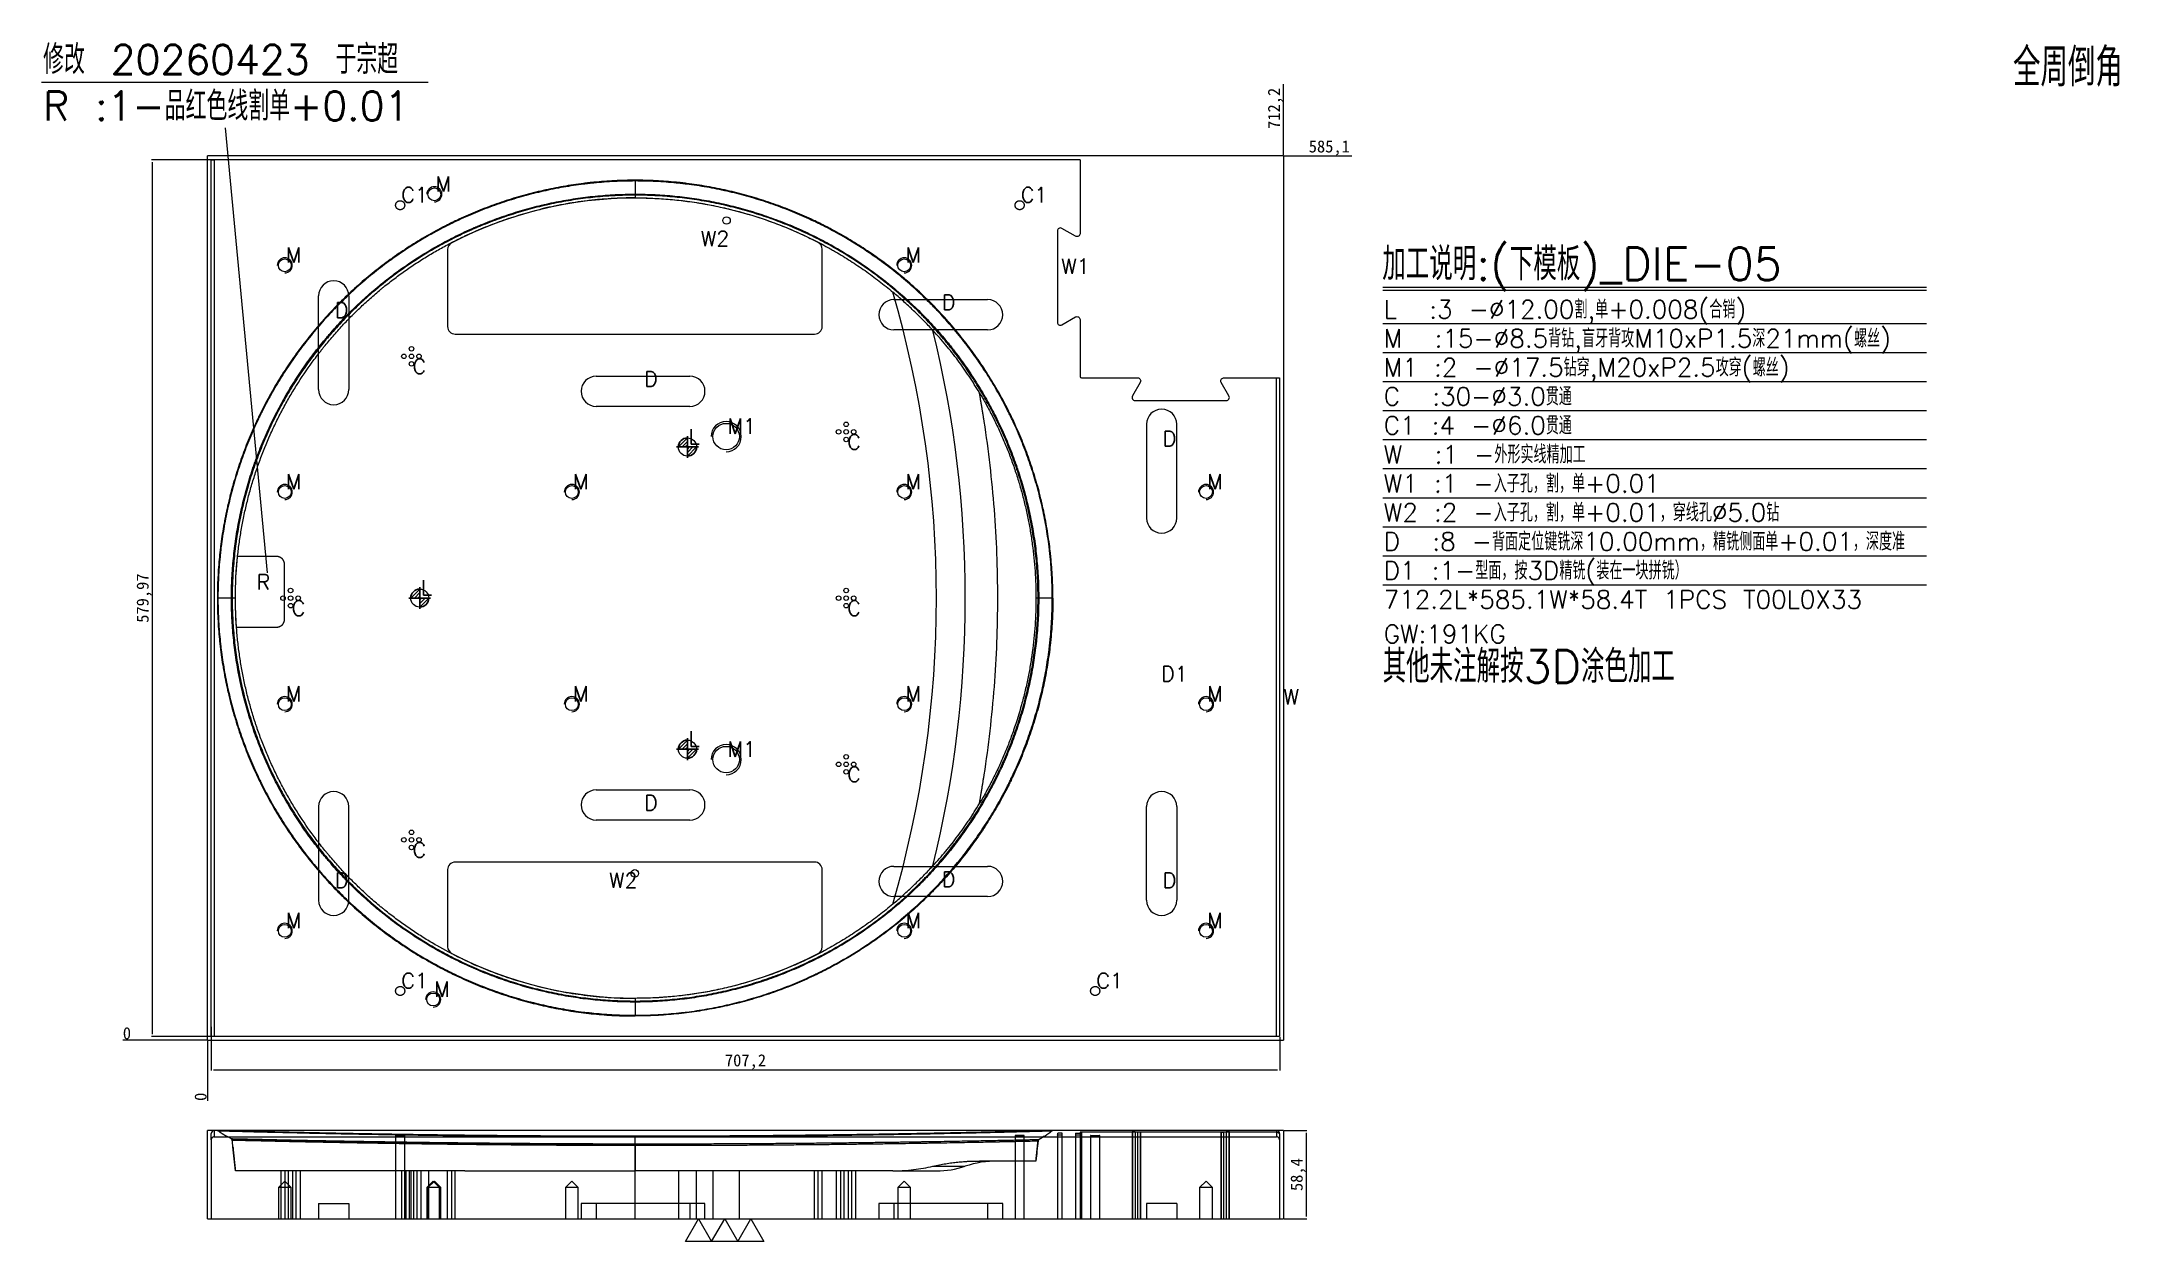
# Model space of a CAD drawing. Header units: millimetres. Extents: x 13888 to 15264, y 42912 to 43706.
import ezdxf
from ezdxf.enums import TextEntityAlignment as Align

# ---------------------------------------------------------------- set-up
doc = ezdxf.new("R2010")
doc.units = ezdxf.units.MM
doc.linetypes.add('DASHED', pattern=[0])
doc.layers.add('9', color=7, linetype='Continuous', true_color=0xffffff)
for name, color, linetype in [('DIE', 7, 'Continuous'), ('DIE_W', 1, 'Continuous'), ('dim', 4, 'Continuous')]:
    doc.layers.add(name, color=color, linetype=linetype)
doc.styles.add('_PUG_ERP', font='txt')
doc.styles.add('chinesef_fs', font='txt.shx', dxfattribs={"bigfont": 'gbcbig.shx'})
doc.dimstyles.new('_PUG_ERP', dxfattribs={"dimtxt": 8, "dimasz": 1.5, "dimexe": 0.5, "dimexo": 0.5, "dimgap": 0.5, "dimtad": 1, "dimtxsty": '_PUG_ERP', "dimblk": 'CLOSEDBLANK', "dimcen": 0, "dimclrd": 4, "dimclre": 4, "dimclrt": 3, "dimazin": 3, "dimtfac": 1, "dimtmove": 0, "dimatfit": 3, "dimldrblk": 'CLOSEDBLANK', "dimlwd": 9, "dimlwe": 9})

msp = doc.modelspace()

# ---------------------------------------------------------------- texts
at = {"layer": 'dim', "color": 6, "lineweight": 13, "style": 'chinesef_fs'}
for s, height, p in [('修改 20260423 于宗超', 19.2, (13889.414, 43684.642)), ('R :1-品红色线割单+0.01', 19.2, (13889.414, 43653.922)), ('R', 10, (14030.772, 43343.422))]:
    msp.add_text(s, height=height, dxfattribs=at).set_placement(p)
at = {"layer": 'dim', "lineweight": 13, "style": 'chinesef_fs'}
msp.add_text('全周倒角', height=25.2525, dxfattribs=at).set_placement((15229.584, 43690.418), align=Align.MIDDLE)
at = {"layer": 'dim', "color": 4, "lineweight": 13, "style": 'chinesef_fs'}
for s, height, p in [('M', 10, (14149.196, 43606.92)), ('C1', 10, (14126.524, 43599.657)), ('C1', 10, (14536.524, 43599.657)), ('M', 10, (14050.18, 43559.877)), ('W2', 10, (14324.708, 43570.723)), ('M', 10, (14460.18, 43559.877)), ('加工说明:(下模板)_DIE-05', 21.6, (14775.769, 43548.177)), ('W1', 10, (14563.248, 43552.385)), ('D', 10, (14082.468, 43523.387)), ('D', 10, (14484.292, 43528.484)), ('M  :15-%%c8.5背钻,盲牙背攻M10xP1.5深21mm(螺丝)', 12, (14776.722, 43503.688)), ('C', 10, (14133.963, 43486.142)), ('D', 10, (14287.221, 43477.858)), ('M1 :2 -%%c17.5钻穿,M20xP2.5攻穿(螺丝)', 12, (14776.722, 43484.488)), ('C  :30-%%c3.0贯通', 12, (14776.722, 43465.288)), ('C1 :4 -%%c6.0贯通', 12, (14776.722, 43446.088)), ('L', 10, (14316.736, 43439.687)), ('M1', 10, (14342.415, 43446.604)), ('C', 10, (14421.666, 43436.142)), ('D', 10, (14630.465, 43438.387)), ('M', 10, (14050.18, 43409.877)), ('M', 10, (14240.18, 43409.877)), ('M', 10, (14460.18, 43409.877)), ('M', 10, (14659.95, 43409.877)), ('D  :8 -背面定位键铣深10.00mm，精铣侧面单+0.01，深度准', 12, (14776.722, 43369.288)), ('D1 :1-型面，按3D精铣(装在一块拼铣）', 12, (14776.722, 43350.088)), ('L', 10, (14139.566, 43339.687)), ('C', 10, (14053.963, 43326.142)), ('C', 10, (14421.666, 43326.142)), ('712.2L*585.1W*58.4T 1PCS T00L0X33 ', 12, (14776.722, 43330.888)), ('GW:191KG ', 12, (14776.722, 43308.088)), ('D1', 10, (14629.479, 43282.711)), ('M', 10, (14050.18, 43269.477)), ('M', 10, (14240.18, 43269.477)), ('M', 10, (14460.18, 43269.477)), ('M', 10, (14659.95, 43269.477)), ('W', 10, (14710.348, 43267.5)), ('L', 10, (14316.736, 43239.687)), ('M1', 10, (14342.415, 43232.843)), ('C', 10, (14421.666, 43216.142)), ('D', 10, (14287.221, 43197.346)), ('C', 10, (14133.963, 43166.142)), ('D', 10, (14484.292, 43146.72)), ('D', 10, (14082.468, 43146.027)), ('W2', 10, (14264.019, 43146.034)), ('D', 10, (14630.465, 43146.027)), ('M', 10, (14050.18, 43119.477)), ('M', 10, (14460.18, 43119.477)), ('M', 10, (14659.95, 43119.477)), ('C1', 10, (14126.524, 43079.657)), ('C1', 10, (14586.524, 43079.657)), ('M', 10, (14148.388, 43074.05))]:
    msp.add_text(s, height=height, dxfattribs=at).set_placement(p)
at = {"layer": 'dim', "color": 1, "lineweight": 13, "style": 'chinesef_fs'}
for s, p in [('L  :3 -%%c12.00割,单+0.008(合销)', (14776.722, 43522.888)), ('W  :1 -外形实线精加工', (14776.722, 43426.888)), ('W1 :1 -入子孔，割，单+0.01', (14776.722, 43407.688)), ('W2 :2 -入子孔，割，单+0.01，穿线孔%%c5.0钻', (14776.722, 43388.488))]:
    msp.add_text(s, height=12, dxfattribs=at).set_placement(p)
at = {"layer": 'dim', "color": 21, "lineweight": 13, "style": 'chinesef_fs'}
msp.add_text('其他未注解按3D涂色加工', height=21.6, dxfattribs=at).set_placement((14775.993, 43281.777))

# ---------------------------------------------------------------- blocks, each defined once
blk = doc.blocks.new('*D735')
at = {"layer": 'Defpoints', "color": 0}
for p in [(14710.4, 43630.4), (14725.4, 43630.4), (13998.2, 43045.3)]:
    blk.add_point(p, dxfattribs=at)
at = {"layer": 'dim', "color": 4, "lineweight": 9}
blk.add_line((14710.9, 43630.4), (14755.6, 43630.4), dxfattribs=at)
at = {"layer": 'dim', "color": 3, "lineweight": 13, "insert": (14740.7, 43635.7), "char_height": 8, "attachment_point": 5, "style": '_PUG_ERP'}
blk.add_mtext('585,1', dxfattribs=at)
blk = doc.blocks.new('_ClosedBlank')
blk = doc.blocks.new('*D736')
at = {"layer": 'Defpoints', "color": 0}
for p in [(13948, 43045.3), (13998.2, 43045.3), (13998.2, 43045.3)]:
    blk.add_point(p, dxfattribs=at)
at = {"layer": 'dim', "color": 4, "lineweight": 9}
blk.add_line((13997.7, 43045.3), (13942.2, 43045.3), dxfattribs=at)
at = {"layer": 'dim', "color": 3, "lineweight": 13, "insert": (13944.9, 43049.8), "char_height": 8, "attachment_point": 5, "style": '_PUG_ERP'}
blk.add_mtext('0', dxfattribs=at)
blk = doc.blocks.new('*D737')
at = {"layer": 'Defpoints', "color": 0}
for p in [(13998.2, 43045.3), (13998.2, 43045.3), (13998.2, 43010.9)]:
    blk.add_point(p, dxfattribs=at)
at = {"layer": 'dim', "color": 4, "lineweight": 9}
blk.add_line((13998.2, 43044.8), (13998.2, 43005.1), dxfattribs=at)
at = {"layer": 'dim', "color": 3, "lineweight": 13, "insert": (13993.7, 43007.8), "char_height": 8, "attachment_point": 5, "rotation": 90, "style": '_PUG_ERP'}
blk.add_mtext('0', dxfattribs=at)
blk = doc.blocks.new('*D738')
at = {"layer": 'Defpoints', "color": 0}
for p in [(14710.4, 43645.4), (14710.4, 43630.4), (13998.2, 43045.3)]:
    blk.add_point(p, dxfattribs=at)
at = {"layer": 'dim', "color": 4, "lineweight": 9}
blk.add_line((14710.4, 43630.9), (14710.4, 43677.9), dxfattribs=at)
at = {"layer": 'dim', "color": 3, "lineweight": 13, "insert": (14705.1, 43661.9), "char_height": 8, "attachment_point": 5, "rotation": 90, "style": '_PUG_ERP'}
blk.add_mtext('712,2', dxfattribs=at)
blk = doc.blocks.new('*D739')
at = {"layer": 'Defpoints', "color": 0}
for p in [(14710.4, 42985.5), (14710.4, 42927.1), (14725.4, 42927.1)]:
    blk.add_point(p, dxfattribs=at)
at = {"layer": 'dim', "color": 4, "lineweight": 9}
for p, q in [((14710.9, 42985.5), (14725.9, 42985.5)), ((14725.4, 42984), (14725.4, 42928.6)), ((14710.9, 42927.1), (14725.9, 42927.1))]:
    blk.add_line(p, q, dxfattribs=at)
at = {"layer": 'dim', "color": 3, "lineweight": 13, "insert": (14720.1, 42956.3), "char_height": 8, "attachment_point": 5, "rotation": 90, "style": '_PUG_ERP'}
blk.add_mtext('58,4', dxfattribs=at)
blk = doc.blocks.new('pg_hx_L0')
at = {"color": 230}
for p, q in [((-0.6, 0), (0.6, 0)), ((-0.5, 0), (0, 0.5)), ((-0.3, 0), (0, 0.3)), ((-0.1, 0), (0, 0.1)), ((0, 0.6), (0, -0.6)), ((0.1, 0), (0, -0.1)), ((0.5, 0), (0, -0.5)), ((0.3, 0), (0, -0.3))]:
    blk.add_line(p, q, dxfattribs=at)
for start, end in [(90, 180), (270, 0)]:
    blk.add_arc((0, 0), 0.5, start, end, dxfattribs=at)
blk = doc.blocks.new('pg_hx_LLL0')
blk.add_blockref('pg_hx_L0', (0, 0))
blk = doc.blocks.new('*D740')
at = {"layer": 'Defpoints', "color": 0}
for p in [(14004.5, 43627.8), (13961.6, 43047.8), (14009.5, 43047.8)]:
    blk.add_point(p, dxfattribs=at)
at = {"layer": 'dim', "color": 4, "lineweight": 9}
for p, q in [((14004, 43627.8), (13961.1, 43627.8)), ((13961.6, 43626.3), (13961.6, 43049.3)), ((14009, 43047.8), (13961.1, 43047.8))]:
    blk.add_line(p, q, dxfattribs=at)
at = {"layer": 'dim', "color": 3, "lineweight": 13, "insert": (13956.3, 43337.8), "char_height": 8, "attachment_point": 5, "rotation": 90, "style": '_PUG_ERP'}
blk.add_mtext('579,97', dxfattribs=at)
blk = doc.blocks.new('*D741')
at = {"layer": 'Defpoints', "color": 0}
for p in [(14000.7, 43054.5), (14707.9, 43047.8), (14707.9, 43025.7)]:
    blk.add_point(p, dxfattribs=at)
at = {"layer": 'dim', "color": 4, "lineweight": 9}
for p, q in [((14000.7, 43054), (14000.7, 43025.2)), ((14707.9, 43047.3), (14707.9, 43025.2)), ((14002.2, 43025.7), (14706.4, 43025.7))]:
    blk.add_line(p, q, dxfattribs=at)
at = {"layer": 'dim', "color": 3, "lineweight": 13, "insert": (14354.3, 43030.9), "char_height": 8, "attachment_point": 5, "style": '_PUG_ERP'}
blk.add_mtext('707,2', dxfattribs=at)

# ---------------------------------------------------------------- dimensions: what is measured, and where the dimension line sits
at = {"layer": 'dim', "lineweight": 13}
for feature_location, offset, dtype, origin, picture, middle in [((14710.35, 43630.403), (0, 15), 1, (13998.15, 43045.303), '*D738', (14705.088, 43661.903)), ((14710.35, 43630.403), (15, 0), 0, (13998.15, 43045.303), '*D735', (14740.707, 43635.665)), ((13998.15017196, 43045.30341149), (-50.116126565, 0), 0, (13998.15017196, 43045.30341149), '*D736', (13944.867378728, 43049.80341149)), ((13998.15017196, 43045.30341149), (0, -34.365300478), 1, (13998.15017196, 43045.30341149), '*D737', (13993.65017196, 43007.771444345))]:
    dim = msp.add_ordinate_dim(feature_location=feature_location, offset=offset, dtype=dtype, origin=origin, dimstyle='_PUG_ERP', dxfattribs=at)
    dim.commit()
    dim.dimension.update_dxf_attribs({"geometry": picture, "text_midpoint": middle})
for base, p1, p2, picture, middle in [((13961.591, 43047.827), (14004.461, 43627.801), (14009.516, 43047.827), '*D740', (13956.329, 43337.814)), ((14725.35, 42927.075), (14710.35, 42985.479), (14710.35, 42927.075), '*D739', (14720.088, 42956.277))]:
    dim = msp.add_linear_dim(base=base, p1=p1, p2=p2, angle=90, dimstyle='_PUG_ERP', dxfattribs=at)
    dim.commit()
    dim.dimension.update_dxf_attribs({"geometry": picture, "text_midpoint": middle})
dim = msp.add_linear_dim(base=(14707.85, 43025.652), p1=(14000.65, 43054.548), p2=(14707.85, 43047.803), dimstyle='_PUG_ERP', dxfattribs=at)
dim.commit()
dim.dimension.update_dxf_attribs({"geometry": '*D741', "text_midpoint": (14354.25, 43030.914)})

# ---------------------------------------------------------------- linework, layer by layer
at = {"layer": '9', "color": 6, "lineweight": 13}
msp.add_lwpolyline([(14043.479, 43365.579, -0.01669585), (14043.978, 43365.563, -0.01810191), (14044.476, 43365.512, -0.01962033), (14044.968, 43365.423, -0.02121101), (14045.451, 43365.295, -0.02280514), (14045.921, 43365.125, -0.02430167), (14046.373, 43364.911, -0.02557247), (14046.801, 43364.653, -0.02648063), (14047.2, 43364.352, -0.0269112), (14047.565, 43364.011, -0.02680446), (14047.891, 43363.632, -0.02617554), (14048.175, 43363.221, -0.02510931), (14048.415, 43362.783, -0.0237335), (14048.612, 43362.323, -0.02218571), (14048.765, 43361.847, -0.02058178), (14048.878, 43361.36, -0.019013), (14048.951, 43360.866, -0.01753529), (14048.988, 43360.367, -0.00998381), (14048.994, 43360.064), (14048.994, 43323.904, -0.00998381), (14048.988, 43323.6, -0.01753529), (14048.951, 43323.102, -0.019013), (14048.878, 43322.607, -0.02058178), (14048.765, 43322.12, -0.02218571), (14048.612, 43321.644, -0.0237335), (14048.415, 43321.185, -0.02510931), (14048.175, 43320.747, -0.02617554), (14047.891, 43320.336, -0.02680446), (14047.565, 43319.957, -0.0269112), (14047.2, 43319.615, -0.02648063), (14046.801, 43319.314, -0.02557247), (14046.373, 43319.057, -0.02430167), (14045.921, 43318.843, -0.02280514), (14045.451, 43318.673, -0.02121101), (14044.968, 43318.544, -0.01962033), (14044.476, 43318.456, -0.01810191), (14043.978, 43318.405, -0.01669585), (14043.479, 43318.388), (14017.706, 43318.388, -0.39319998), (14017.407, 43318.667, -0.01810472), (14016.714, 43337.851, -0.02593144), (14018.145, 43365.31, -0.38410975), (14018.443, 43365.579)], format="xyb", close=True, dxfattribs=at)
at = {"layer": 'DIE', "color": 2, "linetype": 'Continuous', "lineweight": 13}
for p, q in [((14000.65, 43047.803), (14000.65, 43627.824)), ((14002.65, 43627.801), (14002.65, 43047.827)), ((14705.85, 43047.827), (14705.85, 43483.572)), ((14707.85, 43483.572), (14707.85, 43047.803)), ((14000.65, 42979.271), (14000.65, 42983.479)), ((14000.65, 42979.271), (14000.65, 42927.075)), ((14004.754, 42985.479), (14002.65, 42985.479)), ((14002.65, 42985.479), (14002.65, 42981.273)), ((14705.85, 42985.479), (14557.752, 42985.479)), ((14705.85, 42985.479), (14705.85, 42981.273)), ((14707.85, 42983.479), (14707.85, 42979.271))]:
    msp.add_line(p, q, dxfattribs=at)
at = {"layer": 'DIE', "color": 2, "linetype": 'DASHED', "lineweight": 13, "ltscale": 0.909614}
for p, q in [((14071.753, 43475.814), (14071.753, 43537.814)), ((14091.753, 43537.814), (14091.753, 43475.814)), ((14452.576, 43535.321), (14514.576, 43535.321)), ((14514.576, 43515.321), (14452.576, 43515.321)), ((14255.505, 43484.695), (14317.505, 43484.695)), ((14317.505, 43464.695), (14255.505, 43464.695)), ((14619.75, 43452.814), (14619.75, 43390.814)), ((14639.75, 43390.814), (14639.75, 43452.814)), ((14071.753, 43199.814), (14071.753, 43137.814)), ((14091.753, 43137.814), (14091.753, 43199.814)), ((14255.505, 43210.933), (14317.505, 43210.933)), ((14619.75, 43137.814), (14619.75, 43199.814)), ((14639.75, 43199.814), (14639.75, 43137.814)), ((14317.505, 43190.933), (14255.505, 43190.933)), ((14452.576, 43160.307), (14514.576, 43160.307)), ((14514.576, 43140.307), (14452.576, 43140.307)), ((14122.749, 42982.098), (14122.749, 42982.098)), ((14128.749, 42982.098), (14128.749, 42982.098)), ((14451.821, 42958.779), (14480.676, 42958.779)), ((14478.401, 42961.847), (14499.796, 42961.847)), ((14071.753, 42937.075), (14091.753, 42937.075)), ((14071.753, 42937.075), (14071.753, 42927.075)), ((14091.753, 42937.075), (14091.753, 42927.075)), ((14245.505, 42937.075), (14245.505, 42927.075)), ((14255.505, 42937.075), (14245.505, 42937.075)), ((14317.505, 42937.075), (14255.505, 42937.075)), ((14327.505, 42937.075), (14317.505, 42937.075)), ((14327.505, 42927.075), (14327.505, 42937.075)), ((14442.576, 42937.075), (14442.576, 42927.075)), ((14452.576, 42937.075), (14442.576, 42937.075)), ((14514.576, 42937.075), (14452.576, 42937.075)), ((14524.576, 42937.075), (14514.576, 42937.075)), ((14524.576, 42927.075), (14524.576, 42937.075)), ((14639.75, 42937.075), (14619.75, 42937.075)), ((14619.75, 42937.075), (14619.75, 42927.075)), ((14639.75, 42937.075), (14639.75, 42927.075))]:
    msp.add_line(p, q, dxfattribs=at)
at = {"layer": 'DIE', "color": 223, "linetype": 'DASHED', "lineweight": 13, "ltscale": 0.909614}
for p, q in [((14122.749, 42982.098), (14122.749, 42927.075)), ((14128.749, 42927.075), (14128.749, 42982.098)), ((14532.749, 42982.098), (14532.749, 42927.075)), ((14538.749, 42927.075), (14538.749, 42982.098)), ((14582.749, 42982.098), (14582.749, 42927.075)), ((14588.749, 42927.075), (14588.749, 42982.098)), ((14046.718, 42958.779), (14046.718, 42927.075)), ((14049.718, 42927.075), (14049.718, 42958.779)), ((14051.718, 42958.779), (14051.718, 42927.075)), ((14054.718, 42927.075), (14054.718, 42958.779)), ((14056.718, 42958.779), (14056.718, 42927.075)), ((14059.718, 42927.075), (14059.718, 42958.779)), ((14126.718, 42958.779), (14126.718, 42927.075)), ((14129.718, 42927.075), (14129.718, 42958.779)), ((14131.718, 42958.779), (14131.718, 42927.075)), ((14134.718, 42927.075), (14134.718, 42958.779)), ((14136.718, 42958.779), (14136.718, 42927.075)), ((14139.718, 42927.075), (14139.718, 42958.779)), ((14414.421, 42958.779), (14414.421, 42927.075)), ((14417.421, 42927.075), (14417.421, 42958.779)), ((14419.421, 42958.779), (14419.421, 42927.075)), ((14422.421, 42927.075), (14422.421, 42958.779)), ((14424.421, 42958.779), (14424.421, 42927.075)), ((14427.421, 42927.075), (14427.421, 42958.779))]:
    msp.add_line(p, q, dxfattribs=at)
at = {"layer": 'DIE', "color": 155, "linetype": 'DASHED', "lineweight": 13, "ltscale": 0.909614}
for p, q in [((14281.25, 42981.654), (14281.25, 42981.654)), ((14547.938, 42978.65), (14547.938, 42978.65)), ((14563.75, 42983.843), (14563.75, 42927.075)), ((14572.75, 42983.748), (14572.75, 42927.075)), ((14576.75, 42984.416), (14576.75, 42927.075)), ((14610.423, 42984.584), (14610.423, 42927.075)), ((14612.155, 42984.624), (14612.155, 42927.075)), ((14613.887, 42927.075), (14613.887, 42984.416)), ((14615.619, 42984.459), (14615.619, 42927.075)), ((14669.083, 42984.459), (14669.083, 42927.075)), ((14670.815, 42927.075), (14670.815, 42984.416)), ((14672.547, 42984.624), (14672.547, 42927.075)), ((14674.279, 42984.584), (14674.279, 42927.075)), ((14159.868, 42927.075), (14159.868, 42958.779)), ((14162.166, 42927.075), (14162.166, 42958.779)), ((14400.081, 42927.075), (14400.081, 42958.779)), ((14402.373, 42927.075), (14402.373, 42958.779)), ((14255.505, 42937.075), (14255.505, 42927.075)), ((14317.505, 42937.075), (14317.505, 42927.075)), ((14452.576, 42937.075), (14452.576, 42927.075)), ((14514.576, 42937.075), (14514.576, 42927.075))]:
    msp.add_line(p, q, dxfattribs=at)
at = {"layer": 'DIE', "color": 155, "linetype": 'Continuous', "lineweight": 13}
msp.add_line((14281.25, 42981.654), (14281.25, 42981.654), dxfattribs=at)
at = {"layer": 'DIE', "color": 5, "linetype": 'DASHED', "lineweight": 13, "ltscale": 0.909614}
for p, q in [((14049.365, 42951.912), (14045.112, 42947.659)), ((14053.618, 42947.659), (14049.365, 42951.912)), ((14147.572, 42951.912), (14143.319, 42947.659)), ((14148.38, 42951.912), (14144.127, 42947.659)), ((14151.825, 42947.659), (14147.572, 42951.912)), ((14152.633, 42947.659), (14148.38, 42951.912)), ((14239.365, 42951.912), (14235.112, 42947.659)), ((14243.618, 42947.659), (14239.365, 42951.912)), ((14332.747, 42958.779), (14332.747, 42927.075)), ((14350.253, 42927.075), (14350.253, 42958.779)), ((14459.365, 42951.912), (14455.112, 42947.659)), ((14463.618, 42947.659), (14459.365, 42951.912)), ((14659.134, 42951.912), (14654.881, 42947.659)), ((14663.387, 42947.659), (14659.134, 42951.912)), ((14045.112, 42947.659), (14045.112, 42927.079)), ((14053.618, 42947.659), (14045.112, 42947.659)), ((14053.618, 42927.079), (14053.618, 42947.659)), ((14143.319, 42947.659), (14143.319, 42927.079)), ((14151.825, 42947.659), (14143.319, 42947.659)), ((14144.127, 42947.659), (14144.127, 42927.079)), ((14151.825, 42927.079), (14151.825, 42947.659)), ((14152.633, 42947.659), (14151.825, 42947.659)), ((14152.633, 42927.079), (14152.633, 42947.659)), ((14235.112, 42947.659), (14235.112, 42927.079)), ((14243.618, 42947.659), (14235.112, 42947.659)), ((14243.618, 42927.079), (14243.618, 42947.659)), ((14455.112, 42947.659), (14455.112, 42927.079)), ((14463.618, 42947.659), (14455.112, 42947.659)), ((14463.618, 42927.079), (14463.618, 42947.659)), ((14654.881, 42947.659), (14654.881, 42927.079)), ((14663.387, 42947.659), (14654.881, 42947.659)), ((14663.387, 42927.079), (14663.387, 42947.659))]:
    msp.add_line(p, q, dxfattribs=at)
at = {"layer": 'DIE', "color": 223, "linetype": 'Continuous', "lineweight": 13}
msp.add_line((14000.65, 42927.075), (14707.85, 42927.075), dxfattribs=at)
at = {"layer": 'DIE', "color": 30, "linetype": 'DASHED', "lineweight": 13, "ltscale": 0.909614}
for centre in [(14148.38, 43605.057), (14049.365, 43558.014), (14459.365, 43558.014), (14049.365, 43408.014), (14239.365, 43408.014), (14459.365, 43408.014), (14659.134, 43408.014), (14049.365, 43267.614), (14239.365, 43267.614), (14459.365, 43267.614), (14659.134, 43267.614), (14049.365, 43117.614), (14459.365, 43117.614), (14659.134, 43117.614), (14147.572, 43072.187)]:
    msp.add_circle(centre, 4.253, dxfattribs=at)
at = {"layer": 'DIE', "color": 42, "linetype": 'Continuous', "lineweight": 13}
for centre, radius in [((14341.75, 43587.703), 2.5), ((14133.218, 43502.814), 1.5), ((14128.218, 43497.814), 1.5), ((14133.218, 43497.814), 1.5), ((14133.218, 43492.814), 1.5), ((14138.218, 43497.814), 1.5), ((14341.5, 43444.691), 8.753), ((14415.921, 43447.814), 1.5), ((14420.921, 43452.814), 1.5), ((14420.921, 43447.814), 1.5), ((14425.921, 43447.814), 1.5), ((14420.921, 43442.814), 1.5), ((14048.218, 43337.814), 1.5), ((14053.218, 43342.814), 1.5), ((14053.218, 43337.814), 1.5), ((14058.218, 43337.814), 1.5), ((14415.921, 43337.814), 1.5), ((14420.921, 43342.814), 1.5), ((14420.921, 43337.814), 1.5), ((14425.921, 43337.814), 1.5), ((14053.218, 43332.814), 1.5), ((14420.921, 43332.814), 1.5), ((14341.5, 43230.93), 8.753), ((14415.921, 43227.814), 1.5), ((14420.921, 43232.814), 1.5), ((14420.921, 43227.814), 1.5), ((14425.921, 43227.814), 1.5), ((14420.921, 43222.814), 1.5), ((14133.218, 43182.814), 1.5), ((14128.218, 43177.814), 1.5), ((14133.218, 43177.814), 1.5), ((14133.218, 43172.814), 1.5), ((14138.218, 43177.814), 1.5), ((14281.05, 43155.603), 2.5)]:
    msp.add_circle(centre, radius, dxfattribs=at)
at = {"layer": 'DIE', "color": 30, "linetype": 'DASHED', "lineweight": 13, "ltscale": 0.909614}
for centre in [(14148.38, 43605.057), (14049.365, 43558.014), (14459.365, 43558.014), (14049.365, 43408.014), (14239.365, 43408.014), (14459.365, 43408.014), (14659.134, 43408.014), (14049.365, 43267.614), (14239.365, 43267.614), (14459.365, 43267.614), (14659.134, 43267.614), (14049.365, 43117.614), (14459.365, 43117.614), (14659.134, 43117.614), (14147.572, 43072.187)]:
    msp.add_arc(centre, 5, 270, 180, dxfattribs=at)
at = {"layer": 'DIE', "color": 2, "linetype": 'DASHED', "lineweight": 13, "ltscale": 0.909614}
for centre, radius, start, end in [((14081.753, 43537.814), 10, 0, 180), ((14452.576, 43525.321), 10, 90, 270), ((14514.576, 43525.321), 10, 270, 90), ((14081.753, 43475.814), 10, 180, 0), ((14255.505, 43474.695), 10, 90, 270), ((14317.505, 43474.695), 10, 270, 90), ((14629.75, 43452.814), 10, 0, 180), ((14629.75, 43390.814), 10, 180, 0), ((14081.753, 43199.814), 10, 0, 180), ((14255.505, 43200.933), 10, 90, 270), ((14317.505, 43200.933), 10, 270, 90), ((14629.75, 43199.814), 10, 0, 180), ((14452.576, 43150.307), 10, 90, 270), ((14514.576, 43150.307), 10, 270, 90), ((14081.753, 43137.814), 10, 180, 0), ((14629.75, 43137.814), 10, 180, 0), ((14521.313, 42896.543), 68.758, 90.037119, 108.236249), ((14480.676, 43019.879), 61.1, 270, 288.236249)]:
    msp.add_arc(centre, radius, start, end, dxfattribs=at)
at = {"layer": 'DIE', "color": 155, "linetype": 'Continuous', "lineweight": 13}
for radius, start, end in [(724.926, 343.779804, 16.220197), (744.046, 346.226597, 13.773403)]:
    msp.add_arc((13755.75, 43337.814), radius, start, end, dxfattribs=at)
at = {"layer": 'DIE', "color": 42, "linetype": 'Continuous', "lineweight": 13}
for centre in [(14341.5, 43444.691), (14341.5, 43230.93)]:
    msp.add_arc(centre, 10, 270, 180, dxfattribs=at)
at = {"layer": 'DIE', "color": 2, "linetype": 'Continuous', "lineweight": 13}
for centre, start, end in [((14002.65, 42983.479), 90, 180), ((14705.85, 42983.479), 0, 90)]:
    msp.add_arc(centre, 2, start, end, dxfattribs=at)
at = {"layer": 'DIE', "color": 155, "linetype": 'Continuous', "lineweight": 13}
msp.add_ellipse((14281.25, 43070.277), major_axis=(0, -0.9), ratio=0.001024, start_param=1.81601312, end_param=3.03686595, dxfattribs=at)
at = {"layer": 'DIE', "color": 155, "linetype": 'DASHED', "lineweight": 13, "ltscale": 0.909614}
msp.add_ellipse((14281.25, 42975.621), major_axis=(-0.001, -0.9), ratio=0.000011, start_param=1.67551615, end_param=2.89624513, dxfattribs=at)
at = {"layer": 'DIE', "color": 2, "linetype": 'Continuous', "lineweight": 13}
for points, knots in [([(14000.65, 43627.824), (14000.65, 43627.824), (14000.663, 43627.824), (14000.701, 43627.824), (14000.717, 43627.824), (14000.745, 43627.824), (14000.756, 43627.824), (14000.778, 43627.824), (14000.79, 43627.824), (14000.852, 43627.824), (14000.914, 43627.824), (14001.004, 43627.824), (14001.033, 43627.824), (14001.062, 43627.824), (14001.083, 43627.824), (14001.093, 43627.824), (14001.145, 43627.824), (14001.189, 43627.824), (14001.327, 43627.824), (14001.428, 43627.824), (14001.565, 43627.824), (14001.592, 43627.824), (14001.649, 43627.824), (14001.677, 43627.824), (14001.764, 43627.824), (14001.882, 43627.824), (14002.004, 43627.824), (14002.098, 43627.824), (14002.13, 43627.824), (14002.194, 43627.824), (14002.226, 43627.824), (14002.387, 43627.824), (14002.518, 43627.824), (14002.65, 43627.824)], [0, 0, 0, 0, 0.125, 0.125, 0.1875, 0.1875, 0.21875, 0.21875, 0.25, 0.25, 0.375, 0.375, 0.40625, 0.421875, 0.421875, 0.4375, 0.4375, 0.5, 0.5, 0.625, 0.625, 0.65625, 0.65625, 0.6875, 0.6875, 0.75, 0.8125, 0.8125, 0.84375, 0.84375, 0.875, 0.875, 1, 1, 1, 1]), ([(14281.25, 43602.675), (14278.605, 43602.675), (14273.316, 43602.595), (14265.384, 43602.236), (14260.098, 43601.838), (14256.133, 43601.479), (14254.151, 43601.285), (14252.17, 43601.068), (14250.848, 43600.918), (14250.188, 43600.841), (14246.885, 43600.441), (14241.625, 43599.724), (14236.41, 43598.853), (14228.621, 43597.431), (14223.475, 43596.331), (14218.372, 43595.08)], [0, 0, 0, 0, 0.125, 0.25, 0.375, 0.375, 0.4375, 0.46875, 0.46875, 0.5, 0.5, 0.625, 0.75, 0.75, 1, 1, 1, 1]), ([(14281.25, 43602.675), (14285.136, 43602.676), (14289.014, 43602.591), (14296.755, 43602.25), (14300.619, 43601.995), (14308.33, 43601.316), (14312.179, 43600.892), (14317.94, 43600.128), (14319.859, 43599.852), (14322.734, 43599.406), (14324.171, 43599.175), (14325.846, 43598.892), (14326.564, 43598.767), (14327.042, 43598.684), (14327.281, 43598.642), (14331.346, 43597.919), (14335.142, 43597.158), (14342.676, 43595.474), (14346.415, 43594.552), (14353.835, 43592.55), (14361.199, 43590.39), (14368.45, 43587.916), (14375.646, 43585.285), (14379.215, 43583.891), (14386.298, 43580.946), (14389.812, 43579.395), (14396.782, 43576.134), (14400.238, 43574.424), (14405.38, 43571.739), (14407.086, 43570.823), (14409.211, 43569.654), (14409.847, 43569.301), (14410.483, 43568.945), (14410.906, 43568.708), (14411.118, 43568.588), (14412.175, 43567.991), (14416.387, 43565.58), (14420.523, 43563.059), (14427.044, 43558.885), (14430.256, 43556.729), (14436.584, 43552.276), (14439.699, 43549.981), (14445.833, 43545.249), (14448.851, 43542.813), (14451.821, 43540.307)], [0, 0, 0, 0, 0.0625, 0.0625, 0.125, 0.125, 0.1875, 0.1875, 0.21875, 0.21875, 0.234375, 0.2421875, 0.24609375, 0.24609375, 0.25, 0.25, 0.3125, 0.3125, 0.375, 0.375, 0.4375, 0.5, 0.5, 0.5625, 0.5625, 0.625, 0.625, 0.6875, 0.6875, 0.71875, 0.71875, 0.7265625, 0.73046875, 0.73046875, 0.734375, 0.734375, 0.75, 0.8125, 0.8125, 0.875, 0.875, 0.9375, 0.9375, 1, 1, 1, 1]), ([(14168.637, 43577.471), (14172.601, 43579.339), (14176.617, 43581.111), (14184.759, 43584.461), (14188.884, 43586.04), (14197.244, 43588.999), (14201.443, 43590.368), (14209.88, 43592.887), (14214.117, 43594.037), (14218.372, 43595.08)], [0, 0, 0, 0, 0.25, 0.25, 0.5, 0.5, 0.75, 0.75, 1, 1, 1, 1]), ([(14016.714, 43337.851), (14016.714, 43338.242), (14016.715, 43338.632), (14016.719, 43339.411), (14016.727, 43340.58), (14016.742, 43341.748), (14016.784, 43344.082), (14016.825, 43345.635), (14016.99, 43350.288), (14017.154, 43353.381), (14017.589, 43359.549), (14018.131, 43365.698), (14019.262, 43374.868), (14020.228, 43380.945), (14021.298, 43387.004), (14021.886, 43390.024), (14023.169, 43396.047), (14024.558, 43402.052), (14026.159, 43408.02), (14027.868, 43413.97), (14028.776, 43416.936), (14030.219, 43421.371), (14030.838, 43423.215), (14031.478, 43425.057), (14031.671, 43425.609), (14031.736, 43425.793), (14031.865, 43426.161), (14032.19, 43427.08), (14032.52, 43427.996), (14034.923, 43434.579), (14037.252, 43440.322), (14041.032, 43448.779), (14043.646, 43454.365), (14047.849, 43462.587), (14052.333, 43470.653), (14055.51, 43475.927), (14060.416, 43483.759), (14063.875, 43488.876), (14069.351, 43496.392), (14071.225, 43498.87), (14073.627, 43501.935), (14074.111, 43502.546), (14074.841, 43503.46), (14075.085, 43503.765), (14075.574, 43504.372), (14075.819, 43504.675), (14077.048, 43506.188), (14078.042, 43507.388), (14081.051, 43510.959), (14085.141, 43515.644), (14089.387, 43520.175), (14093.711, 43524.63), (14095.912, 43526.819), (14100.391, 43531.119), (14104.949, 43535.343), (14109.957, 43539.668), (14112.658, 43541.908), (14113.26, 43542.404), (14113.561, 43542.652), (14114.466, 43543.393), (14115.071, 43543.883), (14116.892, 43545.346), (14118.112, 43546.309), (14121.793, 43549.162), (14124.273, 43551.015), (14129.286, 43554.626), (14131.819, 43556.384), (14136.935, 43559.804), (14142.104, 43563.129), (14150.01, 43567.835), (14158.069, 43572.26), (14163.543, 43575.024), (14166.306, 43576.359)], [0, 0, 0, 0, 0.00390625, 0.00390625, 0.0078125, 0.015625, 0.015625, 0.03125, 0.03125, 0.0625, 0.0625, 0.09375, 0.125, 0.15625, 0.15625, 0.1875, 0.1875, 0.21875, 0.25, 0.25, 0.28125, 0.28125, 0.296875, 0.30078125, 0.30078125, 0.30273438, 0.30273438, 0.3046875, 0.3125, 0.3125, 0.375, 0.375, 0.40625, 0.4375, 0.46875, 0.5, 0.5, 0.5625, 0.5625, 0.59375, 0.59375, 0.6015625, 0.6015625, 0.60546875, 0.60546875, 0.609375, 0.609375, 0.625, 0.625, 0.65625, 0.6875, 0.6875, 0.71875, 0.71875, 0.75, 0.78125, 0.78515625, 0.78515625, 0.7890625, 0.7890625, 0.796875, 0.796875, 0.8125, 0.8125, 0.84375, 0.84375, 0.875, 0.875, 0.90625, 0.9375, 0.96875, 1, 1, 1, 1]), ([(14166.306, 43576.359), (14166.693, 43576.546), (14167.081, 43576.732), (14167.859, 43577.103), (14168.248, 43577.288), (14168.637, 43577.471)], [0, 0, 0, 0, 0.5, 0.5, 1, 1, 1, 1]), ([(14478.401, 43514.958), (14476.329, 43517.192), (14474.221, 43519.396), (14469.935, 43523.742), (14467.756, 43525.884), (14463.327, 43530.109), (14461.077, 43532.19), (14457.646, 43535.268), (14456.494, 43536.286), (14454.171, 43538.308), (14453, 43539.311), (14451.821, 43540.307)], [0, 0, 0, 0, 0.25, 0.25, 0.5, 0.5, 0.75, 0.75, 0.875, 0.875, 1, 1, 1, 1]), ([(14509.149, 43473.742), (14508.042, 43475.601), (14506.914, 43477.443), (14504.613, 43481.093), (14503.44, 43482.9), (14501.052, 43486.479), (14499.836, 43488.251), (14497.361, 43491.759), (14496.102, 43493.496), (14493.54, 43496.933), (14492.237, 43498.634), (14489.588, 43501.999), (14488.242, 43503.663), (14485.506, 43506.955), (14484.116, 43508.582), (14481.292, 43511.799), (14479.857, 43513.388), (14478.401, 43514.958)], [0, 0, 0, 0, 0.125, 0.125, 0.25, 0.25, 0.375, 0.375, 0.5, 0.5, 0.625, 0.625, 0.75, 0.75, 0.875, 0.875, 1, 1, 1, 1]), ([(14509.149, 43473.742), (14510.682, 43471.166), (14512.17, 43468.568), (14515.054, 43463.327), (14516.45, 43460.685), (14519.152, 43455.357), (14520.457, 43452.671), (14522.978, 43447.256), (14524.193, 43444.526), (14526.532, 43439.023), (14527.655, 43436.249), (14528.868, 43433.104), (14529.002, 43432.754), (14529.269, 43432.054), (14529.402, 43431.703), (14529.797, 43430.651), (14530.578, 43428.546), (14531.331, 43426.436), (14532.8, 43422.209), (14533.728, 43419.381), (14535.488, 43413.708), (14536.318, 43410.863), (14537.881, 43405.154), (14538.614, 43402.29), (14539.982, 43396.546), (14540.618, 43393.665), (14541.793, 43387.885), (14542.332, 43384.986), (14543.314, 43379.17), (14543.757, 43376.254), (14544.94, 43367.477), (14545.536, 43361.591), (14546.134, 43352.708), (14546.284, 43349.737), (14546.484, 43343.779), (14546.535, 43340.79), (14546.535, 43337.792)], [0, 0, 0, 0, 0.0625, 0.0625, 0.125, 0.125, 0.1875, 0.1875, 0.25, 0.25, 0.3125, 0.3125, 0.3203125, 0.3203125, 0.328125, 0.328125, 0.34375, 0.375, 0.375, 0.4375, 0.4375, 0.5, 0.5, 0.5625, 0.5625, 0.625, 0.625, 0.6875, 0.6875, 0.75, 0.75, 0.875, 0.875, 0.9375, 0.9375, 1, 1, 1, 1]), ([(14705.85, 43483.572), (14705.982, 43483.572), (14706.112, 43483.572), (14706.304, 43483.572), (14706.367, 43483.572), (14706.461, 43483.572), (14706.493, 43483.572), (14706.555, 43483.572), (14706.585, 43483.572), (14706.737, 43483.572), (14706.851, 43483.572), (14706.987, 43483.572), (14707.027, 43483.572), (14707.067, 43483.572), (14707.093, 43483.572), (14707.106, 43483.572), (14707.169, 43483.572), (14707.218, 43483.572), (14707.356, 43483.572), (14707.439, 43483.572), (14707.53, 43483.572), (14707.548, 43483.572), (14707.582, 43483.572), (14707.598, 43483.572), (14707.644, 43483.572), (14707.7, 43483.572), (14707.744, 43483.572), (14707.773, 43483.572), (14707.782, 43483.572), (14707.798, 43483.572), (14707.805, 43483.572), (14707.837, 43483.572), (14707.85, 43483.572), (14707.85, 43483.572)], [0, 0, 0, 0, 0.12505018, 0.12505018, 0.18757527, 0.18757527, 0.21883782, 0.21883782, 0.25010037, 0.25010037, 0.37515055, 0.37515055, 0.4064131, 0.42204437, 0.42204437, 0.43767564, 0.43767564, 0.50020073, 0.50020073, 0.62525092, 0.62525092, 0.65651346, 0.65651346, 0.68777601, 0.68777601, 0.7503011, 0.81282619, 0.81282619, 0.84408874, 0.84408874, 0.87535128, 0.87535128, 1, 1, 1, 1]), ([(14166.31, 43099.269), (14160.757, 43101.951), (14155.311, 43104.821), (14147.301, 43109.405), (14142.014, 43112.555), (14136.832, 43115.892), (14131.704, 43119.324), (14129.167, 43121.086), (14124.146, 43124.707), (14121.662, 43126.565), (14117.978, 43129.423), (14116.451, 43130.63), (14114.935, 43131.855), (14114.329, 43132.347), (14114.027, 43132.593), (14113.122, 43133.335), (14112.521, 43133.831), (14109.529, 43136.327), (14104.819, 43140.399), (14100.265, 43144.626), (14095.788, 43148.931), (14093.588, 43151.121), (14089.265, 43155.58), (14085.02, 43160.116), (14080.93, 43164.807), (14078.423, 43167.787), (14077.674, 43168.685), (14076.931, 43169.588), (14076.437, 43170.192), (14076.19, 43170.494), (14074.961, 43172.008), (14073.991, 43173.227), (14071.115, 43176.901), (14069.246, 43179.378), (14063.782, 43186.887), (14060.331, 43191.999), (14055.436, 43199.824), (14052.266, 43205.092), (14049.283, 43210.464), (14046.394, 43215.888), (14044.996, 43218.625), (14042.294, 43224.153), (14039.685, 43229.733), (14037.266, 43235.417), (14034.942, 43241.154), (14033.828, 43244.05), (14032.229, 43248.433), (14031.709, 43249.9), (14031.073, 43251.743), (14030.947, 43252.113), (14030.696, 43252.851), (14030.322, 43253.959), (14029.955, 43255.068), (14028.752, 43258.769), (14027.844, 43261.738), (14026.135, 43267.694), (14024.535, 43273.668), (14023.148, 43279.676), (14021.867, 43285.702), (14021.28, 43288.724), (14020.211, 43294.784), (14019.248, 43300.861), (14018.496, 43306.972), (14017.85, 43313.101), (14017.311, 43319.247), (14016.986, 43325.428), (14016.768, 43331.627), (14016.714, 43334.735), (14016.714, 43337.851)], [0, 0, 0, 0, 0.0625, 0.0625, 0.09375, 0.125, 0.125, 0.15625, 0.15625, 0.1875, 0.1875, 0.203125, 0.20703125, 0.20703125, 0.2109375, 0.2109375, 0.21875, 0.21875, 0.25, 0.28125, 0.28125, 0.3125, 0.3125, 0.34375, 0.375, 0.375, 0.3828125, 0.38671875, 0.38671875, 0.390625, 0.390625, 0.40625, 0.40625, 0.4375, 0.4375, 0.5, 0.5, 0.53125, 0.5625, 0.5625, 0.59375, 0.59375, 0.625, 0.65625, 0.65625, 0.6875, 0.6875, 0.703125, 0.703125, 0.70703125, 0.70703125, 0.7109375, 0.71875, 0.71875, 0.75, 0.75, 0.78125, 0.8125, 0.8125, 0.84375, 0.84375, 0.875, 0.90625, 0.90625, 0.9375, 0.96875, 0.96875, 1, 1, 1, 1]), ([(14546.535, 43337.792), (14546.534, 43334.807), (14546.484, 43331.826), (14546.283, 43325.87), (14546.132, 43322.895), (14545.531, 43313.983), (14544.931, 43308.056), (14544.03, 43301.403), (14543.927, 43300.664), (14543.714, 43299.187), (14543.386, 43296.974), (14543.031, 43294.769), (14542.283, 43290.369), (14541.737, 43287.45), (14540.549, 43281.641), (14539.907, 43278.75), (14538.528, 43272.997), (14537.792, 43270.134), (14535.44, 43261.588), (14533.683, 43255.946), (14530.764, 43247.567), (14529.743, 43244.788), (14527.607, 43239.258), (14526.491, 43236.507), (14524.745, 43232.402), (14524.151, 43231.037), (14523.241, 43228.995), (14522.935, 43228.315), (14522.471, 43227.297), (14522.316, 43226.958), (14522.004, 43226.28), (14520.592, 43223.233), (14519.125, 43220.216), (14516.427, 43214.899), (14515.034, 43212.264), (14512.158, 43207.04), (14510.676, 43204.451), (14509.149, 43201.886)], [0, 0, 0, 0, 0.0625, 0.0625, 0.125, 0.125, 0.25, 0.25, 0.265625, 0.265625, 0.28125, 0.3125, 0.3125, 0.375, 0.375, 0.4375, 0.4375, 0.5, 0.5, 0.625, 0.625, 0.6875, 0.6875, 0.75, 0.75, 0.78125, 0.78125, 0.796875, 0.796875, 0.8046875, 0.8046875, 0.8125, 0.875, 0.875, 0.9375, 0.9375, 1, 1, 1, 1]), ([(14478.401, 43160.669), (14479.852, 43162.234), (14481.282, 43163.818), (14484.1, 43167.027), (14485.487, 43168.652), (14488.221, 43171.939), (14489.567, 43173.602), (14492.216, 43176.967), (14493.52, 43178.669), (14496.086, 43182.11), (14497.347, 43183.849), (14499.208, 43186.486), (14499.823, 43187.37), (14500.737, 43188.702), (14501.041, 43189.148), (14501.645, 43190.041), (14501.946, 43190.488), (14503.443, 43192.732), (14504.617, 43194.542), (14506.918, 43198.191), (14508.045, 43200.031), (14509.149, 43201.886)], [0, 0, 0, 0, 0.125, 0.125, 0.25, 0.25, 0.375, 0.375, 0.5, 0.5, 0.625, 0.625, 0.6875, 0.6875, 0.71875, 0.71875, 0.75, 0.75, 0.875, 0.875, 1, 1, 1, 1]), ([(14451.821, 43135.321), (14453, 43136.316), (14454.171, 43137.32), (14456.494, 43139.341), (14457.646, 43140.36), (14461.077, 43143.437), (14463.327, 43145.519), (14467.756, 43149.743), (14469.935, 43151.886), (14474.221, 43156.232), (14476.329, 43158.435), (14478.401, 43160.669)], [0, 0, 0, 0, 0.125, 0.125, 0.25, 0.25, 0.5, 0.5, 0.75, 0.75, 1, 1, 1, 1]), ([(14451.821, 43135.321), (14448.853, 43132.815), (14445.838, 43130.383), (14439.719, 43125.662), (14436.613, 43123.373), (14430.312, 43118.937), (14427.116, 43116.79), (14420.634, 43112.638), (14417.348, 43110.632), (14410.685, 43106.764), (14407.308, 43104.9), (14400.464, 43101.317), (14396.996, 43099.597), (14393.042, 43097.744), (14392.602, 43097.539), (14391.721, 43097.132), (14390.398, 43096.524), (14389.071, 43095.929), (14386.413, 43094.754), (14384.635, 43093.991), (14379.283, 43091.763), (14375.691, 43090.359), (14368.458, 43087.714), (14364.818, 43086.472), (14357.49, 43084.149), (14353.802, 43083.068), (14346.378, 43081.066), (14342.643, 43080.145), (14335.124, 43078.466), (14331.34, 43077.708), (14325.628, 43076.692), (14323.241, 43076.295), (14320.844, 43075.93), (14319.884, 43075.786), (14319.404, 43075.716), (14317.963, 43075.508), (14317.001, 43075.375), (14312.192, 43074.737), (14308.339, 43074.312), (14300.62, 43073.632), (14296.755, 43073.377), (14289.011, 43073.037), (14285.134, 43072.952), (14281.25, 43072.952)], [0, 0, 0, 0, 0.0625, 0.0625, 0.125, 0.125, 0.1875, 0.1875, 0.25, 0.25, 0.3125, 0.3125, 0.375, 0.375, 0.3828125, 0.3828125, 0.390625, 0.40625, 0.40625, 0.4375, 0.4375, 0.5, 0.5, 0.5625, 0.5625, 0.625, 0.625, 0.6875, 0.6875, 0.75, 0.75, 0.78125, 0.7890625, 0.7890625, 0.796875, 0.796875, 0.8125, 0.8125, 0.875, 0.875, 0.9375, 0.9375, 1, 1, 1, 1]), ([(14168.638, 43098.158), (14172.588, 43096.297), (14176.59, 43094.532), (14184.702, 43091.192), (14188.811, 43089.617), (14194.016, 43087.772), (14195.059, 43087.41), (14197.148, 43086.699), (14200.286, 43085.653), (14203.438, 43084.667), (14209.763, 43082.775), (14214.006, 43081.621), (14218.274, 43080.573)], [0, 0, 0, 0, 0.25, 0.25, 0.5, 0.5, 0.5625, 0.5625, 0.625, 0.75, 0.75, 1, 1, 1, 1]), ([(14218.274, 43080.573), (14223.382, 43079.319), (14228.534, 43078.216), (14236.33, 43076.79), (14238.94, 43076.353), (14244.184, 43075.555), (14246.817, 43075.196), (14250.123, 43074.795), (14250.784, 43074.717), (14252.107, 43074.567), (14254.091, 43074.349), (14256.076, 43074.154), (14260.047, 43073.793), (14262.695, 43073.593), (14267.993, 43073.273), (14270.643, 43073.153), (14275.945, 43072.993), (14278.597, 43072.952), (14281.25, 43072.952)], [0, 0, 0, 0, 0.25, 0.25, 0.375, 0.375, 0.5, 0.5, 0.53125, 0.53125, 0.5625, 0.625, 0.625, 0.75, 0.75, 0.875, 0.875, 1, 1, 1, 1]), ([(14002.65, 43047.803), (14002.518, 43047.803), (14002.388, 43047.803), (14002.197, 43047.803), (14002.133, 43047.803), (14002.039, 43047.803), (14002.008, 43047.803), (14001.946, 43047.803), (14001.915, 43047.803), (14001.764, 43047.803), (14001.649, 43047.803), (14001.513, 43047.803), (14001.473, 43047.803), (14001.434, 43047.803), (14001.408, 43047.803), (14001.395, 43047.803), (14001.331, 43047.803), (14001.282, 43047.803), (14001.144, 43047.803), (14001.061, 43047.803), (14000.97, 43047.803), (14000.952, 43047.803), (14000.918, 43047.803), (14000.902, 43047.803), (14000.856, 43047.803), (14000.8, 43047.803), (14000.756, 43047.803), (14000.727, 43047.803), (14000.719, 43047.803), (14000.703, 43047.803), (14000.695, 43047.803), (14000.663, 43047.803), (14000.65, 43047.803), (14000.65, 43047.803)], [0, 0, 0, 0, 0.12505019, 0.12505019, 0.18757529, 0.18757529, 0.21883784, 0.21883784, 0.25010038, 0.25010038, 0.37515058, 0.37515058, 0.40641312, 0.4220444, 0.4220444, 0.43767567, 0.43767567, 0.50020077, 0.50020077, 0.62525096, 0.62525096, 0.65651351, 0.65651351, 0.68777606, 0.68777606, 0.75030115, 0.81282625, 0.81282625, 0.8440888, 0.8440888, 0.87535134, 0.87535134, 1, 1, 1, 1]), ([(14707.85, 43047.803), (14707.85, 43047.803), (14707.837, 43047.803), (14707.799, 43047.803), (14707.783, 43047.803), (14707.755, 43047.803), (14707.745, 43047.803), (14707.722, 43047.803), (14707.711, 43047.803), (14707.648, 43047.803), (14707.587, 43047.803), (14707.496, 43047.803), (14707.468, 43047.803), (14707.438, 43047.803), (14707.418, 43047.803), (14707.407, 43047.803), (14707.355, 43047.803), (14707.311, 43047.803), (14707.173, 43047.803), (14707.072, 43047.803), (14706.936, 43047.803), (14706.908, 43047.803), (14706.851, 43047.803), (14706.823, 43047.803), (14706.736, 43047.803), (14706.619, 43047.803), (14706.496, 43047.803), (14706.402, 43047.803), (14706.37, 43047.803), (14706.307, 43047.803), (14706.274, 43047.803), (14706.113, 43047.803), (14705.982, 43047.803), (14705.85, 43047.803)], [0, 0, 0, 0, 0.125, 0.125, 0.1875, 0.1875, 0.21875, 0.21875, 0.25, 0.25, 0.375, 0.375, 0.40625, 0.421875, 0.421875, 0.4375, 0.4375, 0.5, 0.5, 0.625, 0.625, 0.65625, 0.65625, 0.6875, 0.6875, 0.75, 0.8125, 0.8125, 0.84375, 0.84375, 0.875, 0.875, 1, 1, 1, 1]), ([(14002.65, 42981.272), (14002.518, 42981.272), (14002.388, 42981.259), (14002.197, 42981.221), (14002.133, 42981.205), (14002.039, 42981.177), (14002.008, 42981.166), (14001.946, 42981.144), (14001.915, 42981.132), (14001.764, 42981.069), (14001.649, 42981.008), (14001.513, 42980.917), (14001.473, 42980.889), (14001.434, 42980.859), (14001.408, 42980.839), (14001.395, 42980.829), (14001.331, 42980.776), (14001.282, 42980.732), (14001.144, 42980.594), (14001.061, 42980.493), (14000.97, 42980.357), (14000.952, 42980.329), (14000.918, 42980.273), (14000.902, 42980.244), (14000.856, 42980.157), (14000.8, 42980.04), (14000.756, 42979.917), (14000.727, 42979.823), (14000.719, 42979.791), (14000.703, 42979.728), (14000.695, 42979.695), (14000.663, 42979.534), (14000.65, 42979.403), (14000.65, 42979.271)], [0, 0, 0, 0, 0.125, 0.125, 0.1875, 0.1875, 0.21875, 0.21875, 0.25, 0.25, 0.375, 0.375, 0.40625, 0.421875, 0.421875, 0.4375, 0.4375, 0.5, 0.5, 0.625, 0.625, 0.65625, 0.65625, 0.6875, 0.6875, 0.75, 0.8125, 0.8125, 0.84375, 0.84375, 0.875, 0.875, 1, 1, 1, 1]), ([(14281.25, 42981.654), (14281.206, 42981.654), (14281.088, 42981.654), (14280.895, 42981.654), (14280.672, 42981.654), (14280.449, 42981.654), (14280.226, 42981.654), (14280.002, 42981.654), (14279.779, 42981.654), (14279.556, 42981.654), (14279.332, 42981.654), (14279.109, 42981.654), (14278.886, 42981.654), (14278.663, 42981.654), (14278.439, 42981.654), (14278.216, 42981.654), (14277.993, 42981.654), (14277.769, 42981.655), (14277.546, 42981.655), (14277.323, 42981.655), (14277.1, 42981.655), (14276.876, 42981.655), (14276.653, 42981.655), (14276.43, 42981.655), (14276.207, 42981.655), (14275.983, 42981.655), (14275.76, 42981.655), (14275.537, 42981.656), (14275.314, 42981.656), (14275.09, 42981.656), (14274.867, 42981.656), (14274.644, 42981.656), (14274.421, 42981.656), (14274.197, 42981.656), (14273.974, 42981.657), (14273.751, 42981.657), (14273.528, 42981.657), (14273.305, 42981.657), (14273.081, 42981.657), (14272.858, 42981.658), (14272.635, 42981.658), (14272.412, 42981.658), (14272.189, 42981.658), (14271.965, 42981.658), (14271.742, 42981.659), (14271.519, 42981.659), (14271.296, 42981.659), (14271.073, 42981.659), (14270.849, 42981.659), (14270.626, 42981.66), (14270.403, 42981.66), (14270.18, 42981.66), (14269.957, 42981.66), (14269.734, 42981.661), (14269.51, 42981.661), (14269.287, 42981.661), (14269.064, 42981.661), (14268.841, 42981.662), (14268.618, 42981.662), (14268.395, 42981.662), (14268.172, 42981.663), (14267.948, 42981.663), (14267.725, 42981.663), (14267.502, 42981.663), (14267.279, 42981.664), (14267.056, 42981.664), (14266.833, 42981.664), (14266.61, 42981.665), (14266.387, 42981.665), (14266.164, 42981.665), (14265.941, 42981.666), (14265.718, 42981.666), (14265.495, 42981.666), (14265.272, 42981.667), (14265.049, 42981.667), (14264.827, 42981.667), (14264.604, 42981.668), (14264.381, 42981.668), (14264.158, 42981.669), (14263.935, 42981.669), (14263.712, 42981.669), (14263.489, 42981.67), (14263.267, 42981.67), (14263.044, 42981.671), (14262.821, 42981.671), (14262.598, 42981.671), (14262.376, 42981.672), (14262.153, 42981.672), (14261.93, 42981.673), (14261.707, 42981.673), (14261.485, 42981.674), (14261.262, 42981.674), (14261.039, 42981.674), (14260.817, 42981.675), (14260.594, 42981.675), (14260.371, 42981.676), (14260.149, 42981.676), (14259.926, 42981.677), (14259.703, 42981.677), (14259.481, 42981.678), (14259.258, 42981.678), (14259.036, 42981.679), (14258.813, 42981.679), (14258.59, 42981.68), (14258.368, 42981.68), (14258.145, 42981.681), (14257.923, 42981.681), (14257.7, 42981.682), (14257.478, 42981.682), (14257.255, 42981.683), (14257.033, 42981.683), (14256.81, 42981.684), (14256.588, 42981.684), (14256.366, 42981.685), (14256.143, 42981.686), (14255.921, 42981.686), (14255.698, 42981.687), (14255.476, 42981.687), (14255.254, 42981.688), (14255.031, 42981.688), (14254.809, 42981.689), (14254.587, 42981.69), (14254.365, 42981.69), (14254.142, 42981.691), (14253.92, 42981.691), (14253.698, 42981.692), (14253.476, 42981.693), (14253.253, 42981.693), (14253.031, 42981.694), (14252.809, 42981.694), (14252.587, 42981.695), (14252.365, 42981.696), (14252.143, 42981.696), (14251.921, 42981.697), (14251.699, 42981.698), (14251.477, 42981.698), (14251.255, 42981.699), (14251.033, 42981.7), (14250.811, 42981.7), (14250.589, 42981.701), (14250.367, 42981.702), (14250.145, 42981.702), (14249.923, 42981.703), (14249.701, 42981.704), (14249.479, 42981.705), (14249.257, 42981.705), (14249.036, 42981.706), (14248.814, 42981.707), (14248.592, 42981.707), (14248.371, 42981.708), (14248.149, 42981.709), (14247.927, 42981.71), (14247.705, 42981.71), (14247.484, 42981.711), (14247.262, 42981.712), (14247.041, 42981.713), (14246.819, 42981.713), (14246.598, 42981.714), (14246.376, 42981.715), (14246.154, 42981.716), (14245.933, 42981.716), (14245.711, 42981.717), (14245.49, 42981.718), (14245.269, 42981.719), (14245.047, 42981.72), (14244.826, 42981.72), (14244.604, 42981.721), (14244.383, 42981.722), (14244.162, 42981.723), (14243.941, 42981.724), (14243.719, 42981.725), (14243.498, 42981.725), (14243.277, 42981.726), (14243.056, 42981.727), (14242.835, 42981.728), (14242.614, 42981.729), (14242.393, 42981.73), (14242.172, 42981.73), (14241.951, 42981.731), (14241.73, 42981.732), (14241.509, 42981.733), (14241.288, 42981.734), (14241.067, 42981.735), (14240.846, 42981.736), (14240.625, 42981.737), (14240.404, 42981.738), (14240.183, 42981.738), (14239.963, 42981.739), (14239.742, 42981.74), (14239.521, 42981.741), (14239.301, 42981.742), (14239.08, 42981.743), (14238.859, 42981.744), (14238.639, 42981.745), (14238.418, 42981.746), (14238.198, 42981.747), (14237.977, 42981.748), (14237.757, 42981.749), (14237.536, 42981.75), (14237.316, 42981.751), (14237.095, 42981.752), (14236.875, 42981.753), (14236.654, 42981.754), (14236.434, 42981.755), (14236.214, 42981.756), (14235.993, 42981.757), (14235.773, 42981.758), (14235.553, 42981.759), (14235.333, 42981.76), (14235.112, 42981.761), (14234.892, 42981.762), (14234.672, 42981.763), (14234.452, 42981.764), (14234.232, 42981.765), (14234.011, 42981.766), (14233.791, 42981.767), (14233.571, 42981.768), (14233.351, 42981.769), (14233.131, 42981.77), (14232.911, 42981.771), (14232.692, 42981.772), (14232.472, 42981.773), (14232.252, 42981.774), (14232.032, 42981.775), (14231.812, 42981.776), (14231.593, 42981.777), (14231.373, 42981.779), (14231.153, 42981.78), (14230.934, 42981.781), (14230.714, 42981.782), (14230.495, 42981.783), (14230.275, 42981.784), (14230.056, 42981.785), (14229.837, 42981.786), (14229.617, 42981.787), (14229.398, 42981.789), (14229.179, 42981.79), (14228.959, 42981.791), (14228.74, 42981.792), (14228.521, 42981.793), (14228.302, 42981.794), (14228.083, 42981.796), (14227.864, 42981.797), (14227.645, 42981.798), (14227.426, 42981.799), (14227.207, 42981.8), (14226.988, 42981.801), (14226.769, 42981.803), (14226.55, 42981.804), (14226.332, 42981.805), (14226.113, 42981.806), (14225.894, 42981.807), (14225.676, 42981.809), (14225.457, 42981.81), (14225.238, 42981.811), (14225.02, 42981.812), (14224.801, 42981.814), (14224.583, 42981.815), (14224.364, 42981.816), (14224.146, 42981.817), (14223.927, 42981.819), (14223.709, 42981.82), (14223.491, 42981.821), (14223.273, 42981.822), (14223.054, 42981.824), (14222.836, 42981.825), (14222.618, 42981.826), (14222.4, 42981.827), (14222.182, 42981.829), (14221.964, 42981.83), (14221.746, 42981.831), (14221.528, 42981.833), (14221.31, 42981.834), (14221.092, 42981.835), (14220.874, 42981.837), (14220.656, 42981.838), (14220.438, 42981.839), (14220.22, 42981.84), (14220.003, 42981.842), (14219.785, 42981.843), (14219.567, 42981.844), (14219.35, 42981.846), (14219.132, 42981.847), (14218.915, 42981.849), (14218.697, 42981.85), (14218.48, 42981.851), (14218.262, 42981.853), (14218.045, 42981.854), (14217.827, 42981.855), (14217.61, 42981.857), (14217.393, 42981.858), (14217.175, 42981.86), (14216.958, 42981.861), (14216.741, 42981.862), (14216.524, 42981.864), (14216.306, 42981.865), (14216.089, 42981.867), (14215.872, 42981.868), (14215.655, 42981.869), (14215.438, 42981.871), (14215.221, 42981.872), (14215.004, 42981.874), (14214.787, 42981.875), (14214.57, 42981.877), (14214.353, 42981.878), (14214.137, 42981.88), (14213.92, 42981.881), (14213.703, 42981.882), (14213.486, 42981.884), (14213.27, 42981.885), (14213.053, 42981.887), (14212.836, 42981.888), (14212.62, 42981.89), (14212.404, 42981.891), (14212.187, 42981.893), (14211.971, 42981.894), (14211.755, 42981.896), (14211.538, 42981.897), (14211.322, 42981.899), (14211.106, 42981.9), (14210.89, 42981.902), (14210.674, 42981.903), (14210.458, 42981.905), (14210.242, 42981.906), (14210.026, 42981.908), (14209.81, 42981.91), (14209.595, 42981.911), (14209.379, 42981.913), (14209.163, 42981.914), (14208.948, 42981.916), (14208.732, 42981.917), (14208.517, 42981.919), (14208.301, 42981.92), (14208.086, 42981.922), (14207.871, 42981.924), (14207.655, 42981.925), (14207.44, 42981.927), (14207.225, 42981.928), (14207.01, 42981.93), (14206.795, 42981.932), (14206.58, 42981.933), (14206.365, 42981.935), (14206.15, 42981.936), (14205.935, 42981.938), (14205.72, 42981.94), (14205.506, 42981.941), (14205.291, 42981.943), (14205.076, 42981.944), (14204.862, 42981.946), (14204.647, 42981.948), (14204.433, 42981.949), (14204.218, 42981.951), (14204.004, 42981.953), (14203.79, 42981.954), (14203.575, 42981.956), (14203.361, 42981.958), (14203.147, 42981.959), (14202.933, 42981.961), (14202.719, 42981.963), (14202.505, 42981.964), (14202.291, 42981.966), (14202.077, 42981.968), (14201.863, 42981.97), (14201.649, 42981.971), (14201.435, 42981.973), (14201.222, 42981.975), (14201.008, 42981.976), (14200.794, 42981.978), (14200.581, 42981.98), (14200.367, 42981.982), (14200.154, 42981.983), (14199.94, 42981.985), (14199.727, 42981.987), (14199.514, 42981.988), (14199.3, 42981.99), (14199.087, 42981.992), (14198.874, 42981.994), (14198.661, 42981.995), (14198.448, 42981.997), (14198.235, 42981.999), (14198.022, 42982.001), (14197.809, 42982.003), (14197.596, 42982.004), (14197.383, 42982.006), (14197.17, 42982.008), (14196.958, 42982.01), (14196.745, 42982.011), (14196.532, 42982.013), (14196.32, 42982.015), (14196.107, 42982.017), (14195.895, 42982.019), (14195.682, 42982.021), (14195.47, 42982.022), (14195.258, 42982.024), (14195.045, 42982.026), (14194.833, 42982.028), (14194.621, 42982.03), (14194.409, 42982.032), (14194.197, 42982.033), (14193.985, 42982.035), (14193.773, 42982.037), (14193.561, 42982.039), (14193.349, 42982.041), (14193.137, 42982.043), (14192.925, 42982.045), (14192.713, 42982.046), (14192.502, 42982.048), (14192.29, 42982.05), (14192.079, 42982.052), (14191.867, 42982.054), (14191.656, 42982.056), (14191.444, 42982.058), (14191.233, 42982.06), (14191.022, 42982.062), (14190.811, 42982.063), (14190.599, 42982.065), (14190.388, 42982.067), (14190.177, 42982.069), (14189.967, 42982.071), (14189.756, 42982.073), (14189.545, 42982.075), (14189.334, 42982.077), (14189.124, 42982.079), (14188.913, 42982.081), (14188.703, 42982.083), (14188.492, 42982.085), (14188.282, 42982.087), (14188.071, 42982.089), (14187.861, 42982.091), (14187.651, 42982.093), (14187.441, 42982.095), (14187.231, 42982.097), (14187.021, 42982.098), (14186.811, 42982.1), (14186.601, 42982.102), (14186.391, 42982.104), (14186.182, 42982.106), (14185.972, 42982.108), (14185.763, 42982.11), (14185.553, 42982.112), (14185.344, 42982.114), (14185.134, 42982.116), (14184.925, 42982.118), (14184.716, 42982.121), (14184.507, 42982.123), (14184.297, 42982.125), (14184.088, 42982.127), (14183.879, 42982.129), (14183.67, 42982.131), (14183.462, 42982.133), (14183.253, 42982.135), (14183.044, 42982.137), (14182.835, 42982.139), (14182.627, 42982.141), (14182.418, 42982.143), (14182.21, 42982.145), (14182.001, 42982.147), (14181.793, 42982.149), (14181.585, 42982.151), (14181.377, 42982.153), (14181.168, 42982.155), (14180.96, 42982.158), (14180.752, 42982.16), (14180.544, 42982.162), (14180.336, 42982.164), (14180.129, 42982.166), (14179.921, 42982.168), (14179.713, 42982.17), (14179.506, 42982.172), (14179.298, 42982.174), (14179.09, 42982.176), (14178.883, 42982.179), (14178.676, 42982.181), (14178.468, 42982.183), (14178.261, 42982.185), (14178.054, 42982.187), (14177.847, 42982.189), (14177.64, 42982.191), (14177.433, 42982.194), (14177.226, 42982.196), (14177.019, 42982.198), (14176.812, 42982.2), (14176.605, 42982.202), (14176.399, 42982.204), (14176.192, 42982.207), (14175.985, 42982.209), (14175.779, 42982.211), (14175.572, 42982.213), (14175.366, 42982.215), (14175.16, 42982.217), (14174.953, 42982.22), (14174.747, 42982.222), (14174.541, 42982.224), (14174.335, 42982.226), (14174.129, 42982.228), (14173.923, 42982.231), (14173.717, 42982.233), (14173.511, 42982.235), (14173.306, 42982.237), (14173.1, 42982.24), (14172.894, 42982.242), (14172.689, 42982.244), (14172.483, 42982.246), (14172.278, 42982.248), (14172.072, 42982.251), (14171.867, 42982.253), (14171.662, 42982.255), (14171.457, 42982.257), (14171.252, 42982.26), (14171.047, 42982.262), (14170.842, 42982.264), (14170.637, 42982.266), (14170.432, 42982.269), (14170.228, 42982.271), (14170.023, 42982.273), (14169.819, 42982.276), (14169.614, 42982.278), (14169.41, 42982.28), (14169.206, 42982.282), (14169.002, 42982.285), (14168.798, 42982.287), (14168.594, 42982.289), (14168.39, 42982.292), (14168.186, 42982.294), (14167.982, 42982.296), (14167.778, 42982.299), (14167.575, 42982.301), (14167.371, 42982.303), (14167.168, 42982.305), (14166.964, 42982.308), (14166.761, 42982.31), (14166.558, 42982.312), (14166.354, 42982.315), (14166.151, 42982.317), (14165.948, 42982.319), (14165.745, 42982.322), (14165.542, 42982.324), (14165.339, 42982.327), (14165.137, 42982.329), (14164.934, 42982.331), (14164.731, 42982.334), (14164.529, 42982.336), (14164.326, 42982.338), (14164.124, 42982.341), (14163.922, 42982.343), (14163.719, 42982.345), (14163.517, 42982.348), (14163.315, 42982.35), (14163.113, 42982.353), (14162.911, 42982.355), (14162.709, 42982.357), (14162.507, 42982.36), (14162.306, 42982.362), (14162.104, 42982.365), (14161.902, 42982.367), (14161.701, 42982.369), (14161.5, 42982.372), (14161.298, 42982.374), (14161.097, 42982.377), (14160.896, 42982.379), (14160.695, 42982.382), (14160.494, 42982.384), (14160.293, 42982.386), (14160.092, 42982.389), (14159.892, 42982.391), (14159.691, 42982.394), (14159.49, 42982.396), (14159.29, 42982.399), (14159.09, 42982.401), (14158.889, 42982.403), (14158.689, 42982.406), (14158.489, 42982.408), (14158.289, 42982.411), (14158.089, 42982.413), (14157.889, 42982.416), (14157.689, 42982.418), (14157.489, 42982.421), (14157.29, 42982.423), (14157.09, 42982.426), (14156.89, 42982.428), (14156.691, 42982.431), (14156.492, 42982.433), (14156.292, 42982.436), (14156.093, 42982.438), (14155.894, 42982.441), (14155.695, 42982.443), (14155.496, 42982.446), (14155.297, 42982.448), (14155.098, 42982.451), (14154.9, 42982.453), (14154.701, 42982.456), (14154.502, 42982.458), (14154.304, 42982.461), (14154.106, 42982.463), (14153.907, 42982.466), (14153.709, 42982.468), (14153.511, 42982.471), (14153.313, 42982.473), (14153.115, 42982.476), (14152.917, 42982.478), (14152.719, 42982.481), (14152.522, 42982.483), (14152.324, 42982.486), (14152.126, 42982.489), (14151.929, 42982.491), (14151.731, 42982.494), (14151.534, 42982.496), (14151.337, 42982.499), (14151.139, 42982.501), (14150.942, 42982.504), (14150.745, 42982.507), (14150.548, 42982.509), (14150.351, 42982.512), (14150.154, 42982.514), (14149.958, 42982.517), (14149.761, 42982.519), (14149.565, 42982.522), (14149.368, 42982.525), (14149.172, 42982.527), (14148.976, 42982.53), (14148.779, 42982.532), (14148.583, 42982.535), (14148.387, 42982.538), (14148.192, 42982.54), (14147.996, 42982.543), (14147.8, 42982.545), (14147.604, 42982.548), (14147.409, 42982.551), (14147.214, 42982.553), (14147.018, 42982.556), (14146.823, 42982.559), (14146.628, 42982.561), (14146.433, 42982.564), (14146.238, 42982.566), (14146.043, 42982.569), (14145.848, 42982.572), (14145.654, 42982.574), (14145.459, 42982.577), (14145.265, 42982.58), (14145.07, 42982.582), (14144.876, 42982.585), (14144.682, 42982.588), (14144.488, 42982.59), (14144.294, 42982.593), (14144.1, 42982.596), (14143.906, 42982.598), (14143.712, 42982.601), (14143.518, 42982.604), (14143.325, 42982.606), (14143.131, 42982.609), (14142.938, 42982.612), (14142.745, 42982.614), (14142.551, 42982.617), (14142.358, 42982.62), (14142.165, 42982.622), (14141.972, 42982.625), (14141.78, 42982.628), (14141.587, 42982.63), (14141.394, 42982.633), (14141.202, 42982.636), (14141.009, 42982.638), (14140.817, 42982.641), (14140.624, 42982.644), (14140.432, 42982.647), (14140.24, 42982.649), (14140.048, 42982.652), (14139.856, 42982.655), (14139.664, 42982.657), (14139.473, 42982.66), (14139.281, 42982.663), (14139.089, 42982.666), (14138.898, 42982.668), (14138.706, 42982.671), (14138.515, 42982.674), (14138.324, 42982.676), (14138.133, 42982.679), (14137.942, 42982.682), (14137.751, 42982.685), (14137.56, 42982.687), (14137.369, 42982.69), (14137.178, 42982.693), (14136.988, 42982.696), (14136.797, 42982.698), (14136.607, 42982.701), (14136.417, 42982.704), (14136.226, 42982.707), (14136.036, 42982.709), (14135.846, 42982.712), (14135.656, 42982.715), (14135.466, 42982.718), (14135.276, 42982.721), (14135.087, 42982.723), (14134.897, 42982.726), (14134.708, 42982.729), (14134.518, 42982.732), (14134.329, 42982.734), (14134.14, 42982.737), (14133.95, 42982.74), (14133.761, 42982.743), (14133.572, 42982.746), (14133.383, 42982.748), (14133.195, 42982.751), (14133.006, 42982.754), (14132.817, 42982.757), (14132.629, 42982.76), (14132.44, 42982.762), (14132.252, 42982.765), (14132.063, 42982.768), (14131.875, 42982.771), (14131.687, 42982.774), (14131.499, 42982.776), (14131.312, 42982.779), (14131.124, 42982.782), (14130.936, 42982.785), (14130.749, 42982.788), (14130.561, 42982.791), (14130.374, 42982.793), (14130.187, 42982.796), (14130, 42982.799), (14129.813, 42982.802), (14129.626, 42982.805), (14129.439, 42982.808), (14129.252, 42982.81), (14129.066, 42982.813), (14128.879, 42982.816), (14128.693, 42982.819), (14128.507, 42982.822), (14128.321, 42982.825), (14128.135, 42982.827), (14127.949, 42982.83), (14127.763, 42982.833), (14127.577, 42982.836), (14127.392, 42982.839), (14127.206, 42982.842), (14127.021, 42982.845), (14126.835, 42982.847), (14126.65, 42982.85), (14126.465, 42982.853), (14126.28, 42982.856), (14126.095, 42982.859), (14125.91, 42982.862), (14125.726, 42982.865), (14125.541, 42982.868), (14125.357, 42982.87), (14125.172, 42982.873), (14124.988, 42982.876), (14124.804, 42982.879), (14124.62, 42982.882), (14124.436, 42982.885), (14124.252, 42982.888), (14124.068, 42982.891), (14123.885, 42982.893), (14123.701, 42982.896), (14123.518, 42982.899), (14123.334, 42982.902), (14123.151, 42982.905), (14122.968, 42982.908), (14122.785, 42982.911), (14122.602, 42982.914), (14122.419, 42982.917), (14122.236, 42982.92), (14122.054, 42982.922), (14121.871, 42982.925), (14121.689, 42982.928), (14121.506, 42982.931), (14121.324, 42982.934), (14121.142, 42982.937), (14120.96, 42982.94), (14120.778, 42982.943), (14120.596, 42982.946), (14120.415, 42982.949), (14120.233, 42982.952), (14120.052, 42982.955), (14119.87, 42982.957), (14119.689, 42982.96), (14119.508, 42982.963), (14119.327, 42982.966), (14119.146, 42982.969), (14118.965, 42982.972), (14118.784, 42982.975), (14118.603, 42982.978), (14118.423, 42982.981), (14118.242, 42982.984), (14118.062, 42982.987), (14117.882, 42982.99), (14117.701, 42982.993), (14117.521, 42982.996), (14117.341, 42982.999), (14117.162, 42983.002), (14116.982, 42983.005), (14116.802, 42983.008), (14116.623, 42983.01), (14116.443, 42983.013), (14116.264, 42983.016), (14116.084, 42983.019), (14115.905, 42983.022), (14115.726, 42983.025), (14115.547, 42983.028), (14115.368, 42983.031), (14115.19, 42983.034), (14115.011, 42983.037), (14114.832, 42983.04), (14114.654, 42983.043), (14114.476, 42983.046), (14114.297, 42983.049), (14114.119, 42983.052), (14113.941, 42983.055), (14113.763, 42983.058), (14113.586, 42983.061), (14113.408, 42983.064), (14113.23, 42983.067), (14113.053, 42983.07), (14112.876, 42983.073), (14112.698, 42983.076), (14112.521, 42983.079), (14112.344, 42983.082), (14112.168, 42983.085), (14111.991, 42983.088), (14111.814, 42983.091), (14111.638, 42983.094), (14111.461, 42983.097), (14111.285, 42983.1), (14111.109, 42983.103), (14110.933, 42983.106), (14110.757, 42983.109), (14110.581, 42983.112), (14110.405, 42983.115), (14110.23, 42983.118), (14110.054, 42983.121), (14109.879, 42983.124), (14109.704, 42983.127), (14109.529, 42983.13), (14109.354, 42983.133), (14109.179, 42983.136), (14109.004, 42983.139), (14108.83, 42983.142), (14108.655, 42983.145), (14108.481, 42983.148), (14108.306, 42983.151), (14108.132, 42983.154), (14107.958, 42983.157), (14107.784, 42983.16), (14107.61, 42983.163), (14107.437, 42983.166), (14107.263, 42983.169), (14107.089, 42983.172), (14106.916, 42983.175), (14106.743, 42983.178), (14106.57, 42983.181), (14106.397, 42983.184), (14106.224, 42983.187), (14106.051, 42983.19), (14105.878, 42983.193), (14105.706, 42983.196), (14105.533, 42983.199), (14105.361, 42983.202), (14105.189, 42983.205), (14105.016, 42983.208), (14104.844, 42983.211), (14104.673, 42983.214), (14104.501, 42983.218), (14104.329, 42983.221), (14104.158, 42983.224), (14103.986, 42983.227), (14103.815, 42983.23), (14103.644, 42983.233), (14103.472, 42983.236), (14103.302, 42983.239), (14103.131, 42983.242), (14102.96, 42983.245), (14102.789, 42983.248), (14102.619, 42983.251), (14102.448, 42983.254), (14102.278, 42983.257), (14102.108, 42983.26), (14101.938, 42983.263), (14101.768, 42983.266), (14101.598, 42983.269), (14101.428, 42983.272), (14101.259, 42983.275), (14101.089, 42983.278), (14100.92, 42983.282), (14100.75, 42983.285), (14100.581, 42983.288), (14100.412, 42983.291), (14100.243, 42983.294), (14100.074, 42983.297), (14099.906, 42983.3), (14099.737, 42983.303), (14099.569, 42983.306), (14099.4, 42983.309), (14099.232, 42983.312), (14099.064, 42983.315), (14098.896, 42983.318), (14098.728, 42983.321), (14098.56, 42983.324), (14098.392, 42983.327), (14098.225, 42983.331), (14098.057, 42983.334), (14097.89, 42983.337), (14097.722, 42983.34), (14097.555, 42983.343), (14097.388, 42983.346), (14097.221, 42983.349), (14097.055, 42983.352), (14096.888, 42983.355), (14096.722, 42983.358), (14096.555, 42983.361), (14096.389, 42983.364), (14096.223, 42983.367), (14096.057, 42983.37), (14095.891, 42983.374), (14095.726, 42983.377), (14095.56, 42983.38), (14095.395, 42983.383), (14095.229, 42983.386), (14095.064, 42983.389), (14094.899, 42983.392), (14094.734, 42983.395), (14094.569, 42983.398), (14094.404, 42983.401), (14094.24, 42983.404), (14094.075, 42983.407), (14093.911, 42983.41), (14093.747, 42983.414), (14093.583, 42983.417), (14093.419, 42983.42), (14093.255, 42983.423), (14093.091, 42983.426), (14092.927, 42983.429), (14092.764, 42983.432), (14092.6, 42983.435), (14092.437, 42983.438), (14092.274, 42983.441), (14092.111, 42983.444), (14091.948, 42983.447), (14091.785, 42983.451), (14091.623, 42983.454), (14091.46, 42983.457), (14091.298, 42983.46), (14091.135, 42983.463), (14090.973, 42983.466), (14090.811, 42983.469), (14090.649, 42983.472), (14090.488, 42983.475), (14090.326, 42983.478), (14090.164, 42983.481), (14090.003, 42983.484), (14089.842, 42983.488), (14089.68, 42983.491), (14089.519, 42983.494), (14089.358, 42983.497), (14089.198, 42983.5), (14089.037, 42983.503), (14088.876, 42983.506), (14088.716, 42983.509), (14088.556, 42983.512), (14088.395, 42983.515), (14088.235, 42983.518), (14088.075, 42983.522), (14087.916, 42983.525), (14087.756, 42983.528), (14087.596, 42983.531), (14087.437, 42983.534), (14087.278, 42983.537), (14087.119, 42983.54), (14086.96, 42983.543), (14086.801, 42983.546), (14086.642, 42983.549), (14086.483, 42983.552), (14086.325, 42983.556), (14086.166, 42983.559), (14086.008, 42983.562), (14085.85, 42983.565), (14085.692, 42983.568), (14085.534, 42983.571), (14085.376, 42983.574), (14085.219, 42983.577), (14085.061, 42983.58), (14084.904, 42983.583), (14084.747, 42983.586), (14084.59, 42983.59), (14084.433, 42983.593), (14084.276, 42983.596), (14084.119, 42983.599), (14083.963, 42983.602), (14083.806, 42983.605), (14083.65, 42983.608), (14083.494, 42983.611), (14083.338, 42983.614), (14083.182, 42983.617), (14083.026, 42983.62), (14082.87, 42983.624), (14082.715, 42983.627), (14082.559, 42983.63), (14082.404, 42983.633), (14082.249, 42983.636), (14082.094, 42983.639), (14081.939, 42983.642), (14081.784, 42983.645), (14081.629, 42983.648), (14081.475, 42983.651), (14081.321, 42983.654), (14081.166, 42983.657), (14081.012, 42983.661), (14080.858, 42983.664), (14080.704, 42983.667), (14080.55, 42983.67), (14080.396, 42983.673), (14080.243, 42983.676), (14080.089, 42983.679), (14079.936, 42983.682), (14079.783, 42983.685), (14079.63, 42983.688), (14079.477, 42983.691), (14079.325, 42983.695), (14079.172, 42983.698), (14079.02, 42983.701), (14078.867, 42983.704), (14078.715, 42983.707), (14078.563, 42983.71), (14078.411, 42983.713), (14078.259, 42983.716), (14078.108, 42983.719), (14077.956, 42983.722), (14077.805, 42983.725), (14077.654, 42983.728), (14077.503, 42983.731), (14077.352, 42983.735), (14077.201, 42983.738), (14077.05, 42983.741), (14076.9, 42983.744), (14076.749, 42983.747), (14076.599, 42983.75), (14076.449, 42983.753), (14076.299, 42983.756), (14076.149, 42983.759), (14076, 42983.762), (14075.85, 42983.765), (14075.701, 42983.768), (14075.551, 42983.771), (14075.402, 42983.775), (14075.253, 42983.778), (14075.104, 42983.781), (14074.955, 42983.784), (14074.807, 42983.787), (14074.658, 42983.79), (14074.51, 42983.793), (14074.362, 42983.796), (14074.214, 42983.799), (14074.066, 42983.802), (14073.918, 42983.805), (14073.77, 42983.808), (14073.623, 42983.811), (14073.475, 42983.814), (14073.328, 42983.817), (14073.181, 42983.821), (14073.034, 42983.824), (14072.887, 42983.827), (14072.74, 42983.83), (14072.594, 42983.833), (14072.447, 42983.836), (14072.301, 42983.839), (14072.155, 42983.842), (14072.009, 42983.845), (14071.863, 42983.848), (14071.717, 42983.851), (14071.572, 42983.854), (14071.426, 42983.857), (14071.281, 42983.86), (14071.135, 42983.863), (14070.99, 42983.866), (14070.845, 42983.869), (14070.701, 42983.872), (14070.556, 42983.876), (14070.411, 42983.879), (14070.267, 42983.882), (14070.123, 42983.885), (14069.978, 42983.888), (14069.834, 42983.891), (14069.69, 42983.894), (14069.547, 42983.897), (14069.403, 42983.9), (14069.26, 42983.903), (14069.116, 42983.906), (14068.973, 42983.909), (14068.83, 42983.912), (14068.687, 42983.915), (14068.544, 42983.918), (14068.401, 42983.921), (14068.259, 42983.924), (14068.116, 42983.927), (14067.974, 42983.93), (14067.832, 42983.933), (14067.69, 42983.936), (14067.548, 42983.939), (14067.406, 42983.942), (14067.265, 42983.945), (14067.123, 42983.948), (14066.982, 42983.951), (14066.841, 42983.955), (14066.7, 42983.958), (14066.559, 42983.961), (14066.418, 42983.964), (14066.277, 42983.967), (14066.137, 42983.97), (14065.996, 42983.973), (14065.856, 42983.976), (14065.716, 42983.979), (14065.576, 42983.982), (14065.436, 42983.985), (14065.297, 42983.988), (14065.157, 42983.991), (14065.018, 42983.994), (14064.879, 42983.997), (14064.74, 42984), (14064.601, 42984.003), (14064.462, 42984.006), (14064.324, 42984.009), (14064.185, 42984.012), (14064.047, 42984.015), (14063.909, 42984.018), (14063.771, 42984.021), (14063.633, 42984.024), (14063.495, 42984.027), (14063.358, 42984.03), (14063.22, 42984.033), (14063.083, 42984.036), (14062.946, 42984.039), (14062.809, 42984.042), (14062.672, 42984.045), (14062.535, 42984.048), (14062.399, 42984.051), (14062.262, 42984.054), (14062.126, 42984.057), (14061.99, 42984.06), (14061.854, 42984.063), (14061.718, 42984.066), (14061.582, 42984.069), (14061.447, 42984.072), (14061.312, 42984.075), (14061.176, 42984.078), (14061.041, 42984.081), (14060.906, 42984.084), (14060.771, 42984.087), (14060.637, 42984.09), (14060.502, 42984.092), (14060.368, 42984.095), (14060.234, 42984.098), (14060.1, 42984.101), (14059.966, 42984.104), (14059.832, 42984.107), (14059.698, 42984.11), (14059.565, 42984.113), (14059.431, 42984.116), (14059.298, 42984.119), (14059.165, 42984.122), (14059.032, 42984.125), (14058.899, 42984.128), (14058.767, 42984.131), (14058.634, 42984.134), (14058.502, 42984.137), (14058.37, 42984.14), (14058.238, 42984.143), (14058.106, 42984.146), (14057.974, 42984.149), (14057.842, 42984.152), (14057.711, 42984.155), (14057.579, 42984.157), (14057.448, 42984.16), (14057.317, 42984.163), (14057.186, 42984.166), (14057.055, 42984.169), (14056.925, 42984.172), (14056.794, 42984.175), (14056.664, 42984.178), (14056.534, 42984.181), (14056.404, 42984.184), (14056.274, 42984.187), (14056.144, 42984.19), (14056.014, 42984.193), (14055.885, 42984.196), (14055.756, 42984.198), (14055.626, 42984.201), (14055.497, 42984.204), (14055.368, 42984.207), (14055.24, 42984.21), (14055.111, 42984.213), (14054.983, 42984.216), (14054.854, 42984.219), (14054.726, 42984.222), (14054.598, 42984.225), (14054.47, 42984.228), (14054.342, 42984.23), (14054.215, 42984.233), (14054.087, 42984.236), (14053.96, 42984.239), (14053.833, 42984.242), (14053.706, 42984.245), (14053.579, 42984.248), (14053.452, 42984.251), (14053.325, 42984.254), (14053.199, 42984.256), (14053.073, 42984.259), (14052.946, 42984.262), (14052.82, 42984.265), (14052.695, 42984.268), (14052.569, 42984.271), (14052.443, 42984.274), (14052.318, 42984.277), (14052.193, 42984.279), (14052.068, 42984.282), (14051.943, 42984.285), (14051.818, 42984.288), (14051.693, 42984.291), (14051.569, 42984.294), (14051.445, 42984.297), (14051.32, 42984.299), (14051.196, 42984.302), (14051.073, 42984.305), (14050.949, 42984.308), (14050.825, 42984.311), (14050.702, 42984.314), (14050.579, 42984.317), (14050.456, 42984.319), (14050.333, 42984.322), (14050.21, 42984.325), (14050.087, 42984.328), (14049.965, 42984.331), (14049.843, 42984.334), (14049.72, 42984.336), (14049.598, 42984.339), (14049.477, 42984.342), (14049.355, 42984.345), (14049.233, 42984.348), (14049.112, 42984.351), (14048.991, 42984.353), (14048.87, 42984.356), (14048.749, 42984.359), (14048.628, 42984.362), (14048.507, 42984.365), (14048.387, 42984.367), (14048.266, 42984.37), (14048.146, 42984.373), (14048.026, 42984.376), (14047.906, 42984.379), (14047.787, 42984.381), (14047.667, 42984.384), (14047.548, 42984.387), (14047.428, 42984.39), (14047.309, 42984.393), (14047.19, 42984.395), (14047.072, 42984.398), (14046.953, 42984.401), (14046.835, 42984.404), (14046.716, 42984.406), (14046.598, 42984.409), (14046.48, 42984.412), (14046.362, 42984.415), (14046.244, 42984.418), (14046.127, 42984.42), (14046.009, 42984.423), (14045.892, 42984.426), (14045.775, 42984.429), (14045.658, 42984.431), (14045.541, 42984.434), (14045.424, 42984.437), (14045.308, 42984.44), (14045.192, 42984.442), (14045.075, 42984.445), (14044.959, 42984.448), (14044.843, 42984.451), (14044.728, 42984.453), (14044.612, 42984.456), (14044.497, 42984.459), (14044.381, 42984.461), (14044.266, 42984.464), (14044.151, 42984.467), (14044.036, 42984.47), (14043.922, 42984.472), (14043.807, 42984.475), (14043.693, 42984.478), (14043.578, 42984.481), (14043.464, 42984.483), (14043.35, 42984.486), (14043.237, 42984.489), (14043.123, 42984.491), (14043.009, 42984.494), (14042.896, 42984.497), (14042.783, 42984.499), (14042.67, 42984.502), (14042.557, 42984.505), (14042.444, 42984.508), (14042.332, 42984.51), (14042.219, 42984.513), (14042.107, 42984.516), (14041.995, 42984.518), (14041.883, 42984.521), (14041.771, 42984.524), (14041.659, 42984.526), (14041.548, 42984.529), (14041.437, 42984.532), (14041.326, 42984.534), (14041.215, 42984.537), (14041.104, 42984.54), (14040.993, 42984.542), (14040.883, 42984.545), (14040.772, 42984.548), (14040.662, 42984.55), (14040.552, 42984.553), (14040.442, 42984.556), (14040.333, 42984.558), (14040.223, 42984.561), (14040.114, 42984.564), (14040.004, 42984.566), (14039.895, 42984.569), (14039.786, 42984.571), (14039.678, 42984.574), (14039.569, 42984.577), (14039.461, 42984.579), (14039.352, 42984.582), (14039.244, 42984.585), (14039.136, 42984.587), (14039.029, 42984.59), (14038.921, 42984.592), (14038.814, 42984.595), (14038.706, 42984.598), (14038.599, 42984.6), (14038.492, 42984.603), (14038.385, 42984.605), (14038.279, 42984.608), (14038.172, 42984.611), (14038.066, 42984.613), (14037.959, 42984.616), (14037.853, 42984.618), (14037.748, 42984.621), (14037.642, 42984.623), (14037.536, 42984.626), (14037.431, 42984.629), (14037.326, 42984.631), (14037.22, 42984.634), (14037.116, 42984.636), (14037.011, 42984.639), (14036.906, 42984.641), (14036.802, 42984.644), (14036.697, 42984.646), (14036.593, 42984.649), (14036.489, 42984.652), (14036.385, 42984.654), (14036.282, 42984.657), (14036.178, 42984.659), (14036.075, 42984.662), (14035.972, 42984.664), (14035.869, 42984.667), (14035.766, 42984.669), (14035.663, 42984.672), (14035.561, 42984.674), (14035.458, 42984.677), (14035.356, 42984.679), (14035.254, 42984.682), (14035.152, 42984.684), (14035.05, 42984.687), (14034.949, 42984.689), (14034.847, 42984.692), (14034.746, 42984.694), (14034.645, 42984.697), (14034.544, 42984.699), (14034.443, 42984.702), (14034.343, 42984.704), (14034.242, 42984.707), (14034.142, 42984.709), (14034.042, 42984.712), (14033.942, 42984.714), (14033.842, 42984.717), (14033.743, 42984.719), (14033.643, 42984.722), (14033.544, 42984.724), (14033.445, 42984.727), (14033.346, 42984.729), (14033.247, 42984.731), (14033.148, 42984.734), (14033.05, 42984.736), (14032.951, 42984.739), (14032.853, 42984.741), (14032.755, 42984.744), (14032.657, 42984.746), (14032.56, 42984.749), (14032.462, 42984.751), (14032.365, 42984.753), (14032.268, 42984.756), (14032.171, 42984.758), (14032.074, 42984.761), (14031.977, 42984.763), (14031.88, 42984.765), (14031.784, 42984.768), (14031.688, 42984.77), (14031.592, 42984.773), (14031.496, 42984.775), (14031.4, 42984.777), (14031.305, 42984.78), (14031.209, 42984.782), (14031.114, 42984.785), (14031.019, 42984.787), (14030.924, 42984.789), (14030.829, 42984.792), (14030.735, 42984.794), (14030.64, 42984.796), (14030.546, 42984.799), (14030.452, 42984.801), (14030.358, 42984.804), (14030.264, 42984.806), (14030.171, 42984.808), (14030.077, 42984.811), (14029.984, 42984.813), (14029.891, 42984.815), (14029.798, 42984.818), (14029.705, 42984.82), (14029.613, 42984.822), (14029.52, 42984.825), (14029.428, 42984.827), (14029.336, 42984.829), (14029.244, 42984.832), (14029.152, 42984.834), (14029.06, 42984.836), (14028.969, 42984.839), (14028.878, 42984.841), (14028.786, 42984.843), (14028.695, 42984.845), (14028.605, 42984.848), (14028.514, 42984.85), (14028.424, 42984.852), (14028.333, 42984.855), (14028.243, 42984.857), (14028.153, 42984.859), (14028.063, 42984.861), (14027.974, 42984.864), (14027.884, 42984.866), (14027.795, 42984.868), (14027.706, 42984.87), (14027.617, 42984.873), (14027.528, 42984.875), (14027.439, 42984.877), (14027.351, 42984.879), (14027.262, 42984.882), (14027.174, 42984.884), (14027.086, 42984.886), (14026.998, 42984.888), (14026.911, 42984.891), (14026.823, 42984.893), (14026.736, 42984.895), (14026.648, 42984.897), (14026.561, 42984.9), (14026.475, 42984.902), (14026.388, 42984.904), (14026.301, 42984.906), (14026.215, 42984.908), (14026.129, 42984.911), (14026.043, 42984.913), (14025.957, 42984.915), (14025.871, 42984.917), (14025.786, 42984.919), (14025.7, 42984.922), (14025.615, 42984.924), (14025.53, 42984.926), (14025.445, 42984.928), (14025.361, 42984.93), (14025.276, 42984.932), (14025.192, 42984.935), (14025.108, 42984.937), (14025.024, 42984.939), (14024.94, 42984.941), (14024.856, 42984.943), (14024.773, 42984.945), (14024.69, 42984.947), (14024.606, 42984.95), (14024.523, 42984.952), (14024.441, 42984.954), (14024.358, 42984.956), (14024.275, 42984.958), (14024.193, 42984.96), (14024.111, 42984.962), (14024.029, 42984.964), (14023.947, 42984.967), (14023.866, 42984.969), (14023.784, 42984.971), (14023.703, 42984.973), (14023.622, 42984.975), (14023.541, 42984.977), (14023.46, 42984.979), (14023.379, 42984.981), (14023.299, 42984.983), (14023.218, 42984.985), (14023.138, 42984.987), (14023.058, 42984.989), (14022.979, 42984.991), (14022.899, 42984.994), (14022.819, 42984.996), (14022.74, 42984.998), (14022.661, 42985), (14022.582, 42985.002), (14022.503, 42985.004), (14022.424, 42985.006), (14022.346, 42985.008), (14022.268, 42985.01), (14022.19, 42985.012), (14022.112, 42985.014), (14022.034, 42985.016), (14021.956, 42985.018), (14021.879, 42985.02), (14021.801, 42985.022), (14021.724, 42985.024), (14021.647, 42985.026), (14021.571, 42985.028), (14021.494, 42985.03), (14021.418, 42985.032), (14021.341, 42985.034), (14021.265, 42985.036), (14021.189, 42985.038), (14021.114, 42985.04), (14021.038, 42985.042), (14020.963, 42985.044), (14020.888, 42985.046), (14020.813, 42985.048), (14020.738, 42985.05), (14020.663, 42985.052), (14020.588, 42985.054), (14020.514, 42985.055), (14020.44, 42985.057), (14020.366, 42985.059), (14020.292, 42985.061), (14020.218, 42985.063), (14020.145, 42985.065), (14020.072, 42985.067), (14019.998, 42985.069), (14019.925, 42985.071), (14019.853, 42985.073), (14019.78, 42985.075), (14019.707, 42985.077), (14019.635, 42985.078), (14019.563, 42985.08), (14019.491, 42985.082), (14019.419, 42985.084), (14019.348, 42985.086), (14019.276, 42985.088), (14019.205, 42985.09), (14019.134, 42985.092), (14019.063, 42985.093), (14018.992, 42985.095), (14018.922, 42985.097), (14018.851, 42985.099), (14018.781, 42985.101), (14018.711, 42985.103), (14018.641, 42985.104), (14018.571, 42985.106), (14018.502, 42985.108), (14018.432, 42985.11), (14018.363, 42985.112), (14018.294, 42985.114), (14018.225, 42985.115), (14018.156, 42985.117), (14018.088, 42985.119), (14018.019, 42985.121), (14017.951, 42985.123), (14017.883, 42985.124), (14017.815, 42985.126), (14017.748, 42985.128), (14017.68, 42985.13), (14017.613, 42985.132), (14017.546, 42985.133), (14017.479, 42985.135), (14017.412, 42985.137), (14017.345, 42985.139), (14017.279, 42985.14), (14017.212, 42985.142), (14017.146, 42985.144), (14017.08, 42985.146), (14017.014, 42985.147), (14016.949, 42985.149), (14016.883, 42985.151), (14016.818, 42985.153), (14016.753, 42985.154), (14016.688, 42985.156), (14016.623, 42985.158), (14016.558, 42985.159), (14016.494, 42985.161), (14016.43, 42985.163), (14016.366, 42985.164), (14016.302, 42985.166), (14016.238, 42985.168), (14016.174, 42985.17), (14016.111, 42985.171), (14016.048, 42985.173), (14015.985, 42985.175), (14015.922, 42985.176), (14015.859, 42985.178), (14015.796, 42985.18), (14015.734, 42985.181), (14015.672, 42985.183), (14015.61, 42985.185), (14015.548, 42985.186), (14015.486, 42985.188), (14015.424, 42985.189), (14015.363, 42985.191), (14015.302, 42985.193), (14015.241, 42985.194), (14015.18, 42985.196), (14015.119, 42985.198), (14015.059, 42985.199), (14014.999, 42985.201), (14014.938, 42985.202), (14014.879, 42985.204), (14014.819, 42985.206), (14014.759, 42985.207), (14014.7, 42985.209), (14014.64, 42985.21), (14014.581, 42985.212), (14014.523, 42985.213), (14014.464, 42985.215), (14014.405, 42985.217), (14014.347, 42985.218), (14014.289, 42985.22), (14014.231, 42985.221), (14014.173, 42985.223), (14014.115, 42985.224), (14014.058, 42985.226), (14014, 42985.227), (14013.943, 42985.229), (14013.886, 42985.23), (14013.83, 42985.232), (14013.773, 42985.234), (14013.716, 42985.235), (14013.66, 42985.237), (14013.604, 42985.238), (14013.548, 42985.24), (14013.493, 42985.241), (14013.437, 42985.242), (14013.382, 42985.244), (14013.326, 42985.245), (14013.271, 42985.247), (14013.217, 42985.248), (14013.162, 42985.25), (14013.107, 42985.251), (14013.053, 42985.253), (14012.999, 42985.254), (14012.945, 42985.256), (14012.891, 42985.257), (14012.837, 42985.259), (14012.784, 42985.26), (14012.731, 42985.261), (14012.678, 42985.263), (14012.625, 42985.264), (14012.572, 42985.266), (14012.519, 42985.267), (14012.467, 42985.269), (14012.415, 42985.27), (14012.363, 42985.271), (14012.311, 42985.273), (14012.259, 42985.274), (14012.208, 42985.275), (14012.156, 42985.277), (14012.105, 42985.278), (14012.054, 42985.28), (14012.003, 42985.281), (14011.953, 42985.282), (14011.902, 42985.284), (14011.852, 42985.285), (14011.802, 42985.286), (14011.752, 42985.288), (14011.702, 42985.289), (14011.653, 42985.29), (14011.603, 42985.292), (14011.554, 42985.293), (14011.505, 42985.294), (14011.456, 42985.296), (14011.407, 42985.297), (14011.359, 42985.298), (14011.31, 42985.3), (14011.262, 42985.301), (14011.214, 42985.302), (14011.166, 42985.304), (14011.119, 42985.305), (14011.071, 42985.306), (14011.024, 42985.307), (14010.977, 42985.309), (14010.93, 42985.31), (14010.883, 42985.311), (14010.836, 42985.312), (14010.79, 42985.314), (14010.744, 42985.315), (14010.697, 42985.316), (14010.652, 42985.317), (14010.606, 42985.319), (14010.56, 42985.32), (14010.515, 42985.321), (14010.47, 42985.322), (14010.425, 42985.324), (14010.38, 42985.325), (14010.335, 42985.326), (14010.291, 42985.327), (14010.246, 42985.328), (14010.202, 42985.33), (14010.158, 42985.331), (14010.114, 42985.332), (14010.071, 42985.333), (14010.027, 42985.334), (14009.984, 42985.336), (14009.941, 42985.337), (14009.898, 42985.338), (14009.855, 42985.339), (14009.813, 42985.34), (14009.77, 42985.341), (14009.728, 42985.343), (14009.686, 42985.344), (14009.644, 42985.345), (14009.603, 42985.346), (14009.561, 42985.347), (14009.52, 42985.348), (14009.479, 42985.349), (14009.438, 42985.35), (14009.397, 42985.352), (14009.357, 42985.353), (14009.316, 42985.354), (14009.276, 42985.355), (14009.236, 42985.356), (14009.196, 42985.357), (14009.156, 42985.358), (14009.117, 42985.359), (14009.077, 42985.36), (14009.038, 42985.361), (14008.999, 42985.362), (14008.96, 42985.363), (14008.922, 42985.364), (14008.883, 42985.365), (14008.845, 42985.367), (14008.807, 42985.368), (14008.769, 42985.369), (14008.731, 42985.37), (14008.694, 42985.371), (14008.656, 42985.372), (14008.619, 42985.373), (14008.582, 42985.374), (14008.545, 42985.375), (14008.509, 42985.376), (14008.472, 42985.377), (14008.436, 42985.378), (14008.4, 42985.379), (14008.364, 42985.38), (14008.328, 42985.381), (14008.292, 42985.382), (14008.257, 42985.383), (14008.221, 42985.384), (14008.186, 42985.385), (14008.151, 42985.385), (14008.117, 42985.386), (14008.082, 42985.387), (14008.048, 42985.388), (14008.014, 42985.389), (14007.98, 42985.39), (14007.946, 42985.391), (14007.912, 42985.392), (14007.879, 42985.393), (14007.845, 42985.394), (14007.812, 42985.395), (14007.779, 42985.396), (14007.746, 42985.397), (14007.714, 42985.397), (14007.681, 42985.398), (14007.649, 42985.399), (14007.617, 42985.4), (14007.585, 42985.401), (14007.554, 42985.402), (14007.522, 42985.403), (14007.491, 42985.404), (14007.46, 42985.404), (14007.429, 42985.405), (14007.398, 42985.406), (14007.367, 42985.407), (14007.337, 42985.408), (14007.307, 42985.409), (14007.277, 42985.409), (14007.247, 42985.41), (14007.217, 42985.411), (14007.187, 42985.412), (14007.158, 42985.413), (14007.129, 42985.413), (14007.1, 42985.414), (14007.071, 42985.415), (14007.042, 42985.416), (14007.014, 42985.417), (14006.986, 42985.417), (14006.957, 42985.418), (14006.929, 42985.419), (14006.902, 42985.42), (14006.874, 42985.42), (14006.847, 42985.421), (14006.82, 42985.422), (14006.792, 42985.423), (14006.766, 42985.423), (14006.739, 42985.424), (14006.712, 42985.425), (14006.686, 42985.426), (14006.66, 42985.426), (14006.634, 42985.427), (14006.608, 42985.428), (14006.583, 42985.428), (14006.557, 42985.429), (14006.532, 42985.43), (14006.507, 42985.431), (14006.482, 42985.431), (14006.457, 42985.432), (14006.433, 42985.433), (14006.408, 42985.433), (14006.384, 42985.434), (14006.36, 42985.435), (14006.336, 42985.435), (14006.313, 42985.436), (14006.289, 42985.436), (14006.266, 42985.437), (14006.243, 42985.438), (14006.22, 42985.438), (14006.197, 42985.439), (14006.175, 42985.44), (14006.153, 42985.44), (14006.13, 42985.441), (14006.108, 42985.441), (14006.087, 42985.442), (14006.065, 42985.443), (14006.043, 42985.443), (14006.022, 42985.444), (14006.001, 42985.444), (14005.98, 42985.445), (14005.959, 42985.446), (14005.939, 42985.446), (14005.918, 42985.447), (14005.898, 42985.447), (14005.878, 42985.448), (14005.858, 42985.448), (14005.839, 42985.449), (14005.819, 42985.449), (14005.8, 42985.45), (14005.781, 42985.45), (14005.762, 42985.451), (14005.743, 42985.452), (14005.724, 42985.452), (14005.706, 42985.453), (14005.688, 42985.453), (14005.67, 42985.454), (14005.652, 42985.454), (14005.634, 42985.455), (14005.616, 42985.455), (14005.599, 42985.455), (14005.582, 42985.456), (14005.565, 42985.456), (14005.548, 42985.457), (14005.532, 42985.457), (14005.515, 42985.458), (14005.499, 42985.458), (14005.483, 42985.459), (14005.467, 42985.459), (14005.451, 42985.46), (14005.436, 42985.46), (14005.42, 42985.46), (14005.405, 42985.461), (14005.39, 42985.461), (14005.375, 42985.462), (14005.361, 42985.462), (14005.346, 42985.462), (14005.332, 42985.463), (14005.318, 42985.463), (14005.304, 42985.464), (14005.29, 42985.464), (14005.277, 42985.464), (14005.263, 42985.465), (14005.25, 42985.465), (14005.237, 42985.465), (14005.224, 42985.466), (14005.212, 42985.466), (14005.199, 42985.467), (14005.187, 42985.467), (14005.175, 42985.467), (14005.163, 42985.468), (14005.151, 42985.468), (14005.139, 42985.468), (14005.128, 42985.468), (14005.117, 42985.469), (14005.106, 42985.469), (14005.095, 42985.469), (14005.084, 42985.47), (14005.074, 42985.47), (14005.063, 42985.47), (14005.053, 42985.471), (14005.043, 42985.471), (14005.033, 42985.471), (14005.024, 42985.471), (14005.014, 42985.472), (14005.005, 42985.472), (14004.996, 42985.472), (14004.987, 42985.472), (14004.979, 42985.473), (14004.97, 42985.473), (14004.962, 42985.473), (14004.954, 42985.473), (14004.946, 42985.474), (14004.938, 42985.474), (14004.93, 42985.474), (14004.923, 42985.474), (14004.916, 42985.474), (14004.908, 42985.475), (14004.902, 42985.475), (14004.895, 42985.475), (14004.888, 42985.475), (14004.882, 42985.475), (14004.876, 42985.475), (14004.87, 42985.476), (14004.864, 42985.476), (14004.858, 42985.476), (14004.853, 42985.476), (14004.848, 42985.476), (14004.843, 42985.476), (14004.838, 42985.477), (14004.833, 42985.477), (14004.828, 42985.477), (14004.824, 42985.477), (14004.82, 42985.477), (14004.816, 42985.477), (14004.812, 42985.477), (14004.808, 42985.477), (14004.805, 42985.477), (14004.802, 42985.477), (14004.799, 42985.478), (14004.796, 42985.478), (14004.793, 42985.478), (14004.79, 42985.478), (14004.788, 42985.478), (14004.786, 42985.478), (14004.784, 42985.478), (14004.782, 42985.478), (14004.78, 42985.478), (14004.779, 42985.478), (14004.777, 42985.478), (14004.776, 42985.478), (14004.775, 42985.478), (14004.775, 42985.478), (14004.774, 42985.478), (14004.774, 42985.478), (14004.774, 42985.478), (14004.773, 42985.478), (14004.773, 42985.478)], [0, 0, 0, 0, 0.00030273, 0.00081679, 0.00133085, 0.0018449, 0.00235896, 0.00287301, 0.00338706, 0.00390118, 0.00441538, 0.00492956, 0.00544374, 0.00595791, 0.00647207, 0.00698623, 0.00750038, 0.00801452, 0.00852866, 0.0090428, 0.00955693, 0.01007106, 0.01058518, 0.0110993, 0.01161342, 0.01212754, 0.01264166, 0.01315578, 0.01366989, 0.01418401, 0.01469813, 0.01521225, 0.01572637, 0.0162405, 0.01675462, 0.01726875, 0.01778289, 0.01829703, 0.01881117, 0.01932532, 0.01983948, 0.02035364, 0.02086781, 0.02138199, 0.02189617, 0.02241037, 0.02292457, 0.02343878, 0.023953, 0.02446723, 0.02498148, 0.02549573, 0.02601, 0.02652428, 0.02703857, 0.02755288, 0.0280672, 0.02858154, 0.02909589, 0.02961017, 0.03012443, 0.03063869, 0.03115293, 0.03166716, 0.03218138, 0.03269558, 0.03320978, 0.03372396, 0.03423814, 0.0347523, 0.03526646, 0.03578061, 0.03629475, 0.03680889, 0.03732301, 0.03783714, 0.03835125, 0.03886536, 0.03937947, 0.03989357, 0.04040767, 0.04092177, 0.04143586, 0.04194996, 0.04246405, 0.04297814, 0.04349223, 0.04400632, 0.04452041, 0.0450345, 0.04554859, 0.04606269, 0.04657679, 0.04709089, 0.04760499, 0.0481191, 0.04863322, 0.04914734, 0.04966146, 0.05017559, 0.05068973, 0.05120388, 0.05171803, 0.05223219, 0.05274636, 0.05326054, 0.05377473, 0.05428893, 0.05480315, 0.05531732, 0.05583149, 0.05634566, 0.05685982, 0.05737399, 0.05788816, 0.05840233, 0.05891649, 0.05943066, 0.05994483, 0.06045901, 0.06097318, 0.06148736, 0.06200155, 0.06251574, 0.06302993, 0.06354413, 0.06405834, 0.06457255, 0.06508677, 0.06560099, 0.06611523, 0.06662947, 0.06714373, 0.06765797, 0.06817191, 0.068686, 0.0692002, 0.06971448, 0.07022882, 0.07074319, 0.07125755, 0.07177188, 0.07228613, 0.07280029, 0.07331432, 0.0738282, 0.0743421, 0.07485624, 0.07537039, 0.07588453, 0.07639868, 0.07691282, 0.07742696, 0.0779411, 0.07845524, 0.07896939, 0.07948353, 0.07999768, 0.08051183, 0.08102608, 0.08154031, 0.08205453, 0.08256873, 0.08308293, 0.08359711, 0.08411127, 0.08462543, 0.08513958, 0.08565371, 0.08616784, 0.08668195, 0.08719606, 0.08771016, 0.08822425, 0.08873834, 0.08925242, 0.08976649, 0.09028056, 0.09079462, 0.09130868, 0.09182273, 0.09233678, 0.09285083, 0.09336488, 0.09387893, 0.09439297, 0.09490701, 0.09542106, 0.0959351, 0.09644915, 0.0969632, 0.09747725, 0.0979913, 0.09850535, 0.09901941, 0.09953348, 0.10004755, 0.10056162, 0.1010757, 0.10158979, 0.10210388, 0.10261798, 0.10313209, 0.10364621, 0.10416034, 0.10467447, 0.10518862, 0.10570278, 0.10621696, 0.10673143, 0.10724587, 0.1077603, 0.1082747, 0.10878908, 0.10930344, 0.10981778, 0.1103321, 0.1108464, 0.11136068, 0.11187495, 0.11238919, 0.11290342, 0.11341763, 0.11393183, 0.11444601, 0.11496017, 0.11547432, 0.11598846, 0.11650258, 0.11701669, 0.11753078, 0.11804487, 0.11855894, 0.119073, 0.11958706, 0.1201011, 0.12061513, 0.12112915, 0.12164317, 0.12215717, 0.12267117, 0.12318517, 0.12369915, 0.12421313, 0.12472711, 0.12524108, 0.12575504, 0.126269, 0.12678296, 0.12729692, 0.12781087, 0.12832482, 0.12883878, 0.12935273, 0.12986668, 0.13038063, 0.13089458, 0.13140853, 0.13192248, 0.13243644, 0.1329504, 0.13346436, 0.13397833, 0.1344923, 0.13500627, 0.13552026, 0.13603424, 0.13654824, 0.13706224, 0.13757624, 0.13809026, 0.13860428, 0.13911832, 0.13963236, 0.14014641, 0.14066048, 0.14117455, 0.14168864, 0.14220273, 0.14271685, 0.14323097, 0.14374511, 0.14425926, 0.14477343, 0.14528761, 0.14580181, 0.14631602, 0.14683025, 0.1473445, 0.14785876, 0.14837305, 0.14888735, 0.14940167, 0.14991602, 0.15043038, 0.15094476, 0.15145917, 0.1519736, 0.15248805, 0.15300252, 0.15351701, 0.15403154, 0.15454608, 0.15506065, 0.15557525, 0.15608987, 0.15660452, 0.15711919, 0.15763384, 0.15814847, 0.15866308, 0.15917766, 0.15969222, 0.16020676, 0.16072127, 0.16123576, 0.16175024, 0.16226469, 0.16277912, 0.16329354, 0.16380793, 0.16432231, 0.16483666, 0.16535101, 0.16586533, 0.16637964, 0.16689393, 0.16740821, 0.16792247, 0.16843672, 0.16895095, 0.16946517, 0.16997938, 0.17049357, 0.17100776, 0.17152193, 0.17203609, 0.17255024, 0.17306439, 0.17357852, 0.17409264, 0.17460676, 0.17512087, 0.17563497, 0.17614906, 0.17666315, 0.17717723, 0.17769131, 0.17820538, 0.17871945, 0.17923351, 0.17974757, 0.18026163, 0.18077569, 0.18128974, 0.1818038, 0.18231785, 0.1828319, 0.18334596, 0.18386001, 0.18437406, 0.18488812, 0.18540218, 0.18591624, 0.1864303, 0.18694437, 0.18745845, 0.18797252, 0.1884866, 0.18900069, 0.18951479, 0.19002889, 0.190543, 0.19105711, 0.19157124, 0.19208537, 0.19259951, 0.19311366, 0.19362783, 0.194142, 0.19465618, 0.19517038, 0.19568459, 0.19619881, 0.19671304, 0.19722729, 0.19774155, 0.19825583, 0.19877012, 0.19928443, 0.19979876, 0.2003131, 0.20082746, 0.20134183, 0.20185623, 0.20237064, 0.20288508, 0.20339953, 0.203914, 0.2044285, 0.20494301, 0.20545755, 0.20597211, 0.20648669, 0.2070013, 0.20751593, 0.20803058, 0.20854523, 0.20905985, 0.20957445, 0.21008902, 0.21060357, 0.21111811, 0.21163262, 0.2121471, 0.21266157, 0.21317602, 0.21369045, 0.21420486, 0.21471926, 0.21523363, 0.21574799, 0.21626233, 0.21677666, 0.21729097, 0.21780526, 0.21831954, 0.21883381, 0.21934806, 0.2198623, 0.22037653, 0.22089074, 0.22140495, 0.22191914, 0.22243332, 0.2229475, 0.22346166, 0.22397582, 0.22448996, 0.2250041, 0.22551823, 0.22603236, 0.22654648, 0.22706059, 0.2275747, 0.2280888, 0.2286029, 0.229117, 0.22963109, 0.23014518, 0.23065927, 0.23117335, 0.23168744, 0.23220153, 0.23271561, 0.2332297, 0.23374378, 0.23425787, 0.23477196, 0.23528606, 0.23580015, 0.23631425, 0.23682836, 0.23734247, 0.23785658, 0.2383707, 0.23888482, 0.23939896, 0.2399131, 0.24042724, 0.2409414, 0.24145556, 0.24196974, 0.24248392, 0.24299811, 0.24351232, 0.24402654, 0.24454076, 0.245055, 0.24556926, 0.24608353, 0.24659781, 0.2471121, 0.24762641, 0.24814074, 0.24865508, 0.24916944, 0.24968382, 0.25019821, 0.25071262, 0.25122706, 0.25174151, 0.25225598, 0.25277047, 0.25328498, 0.25379951, 0.25431406, 0.25482864, 0.25534324, 0.25585786, 0.25637251, 0.25688718, 0.25740188, 0.2579166, 0.25843135, 0.25894606, 0.25946054, 0.25997501, 0.26048946, 0.26100391, 0.26151835, 0.26203277, 0.26254719, 0.2630616, 0.263576, 0.2640904, 0.26460479, 0.26511917, 0.26563355, 0.26614792, 0.26666229, 0.26717665, 0.26769102, 0.26820537, 0.26871973, 0.26923409, 0.26974844, 0.2702628, 0.27077715, 0.27129151, 0.27180586, 0.27232022, 0.27283458, 0.27334894, 0.27386331, 0.27437768, 0.27489205, 0.27540643, 0.27592082, 0.27643521, 0.27694961, 0.27746402, 0.27797843, 0.27849285, 0.27900728, 0.27952172, 0.28003617, 0.28055063, 0.2810651, 0.28157959, 0.28209408, 0.28260859, 0.28312312, 0.28363765, 0.2841522, 0.28466664, 0.28518096, 0.28569537, 0.28620981, 0.28672422, 0.28723852, 0.2877527, 0.28826702, 0.28878134, 0.28929567, 0.28981, 0.29032433, 0.29083867, 0.291353, 0.29186734, 0.29238168, 0.29289602, 0.29341035, 0.29392469, 0.29443903, 0.29495337, 0.29546771, 0.29598206, 0.2964964, 0.29701076, 0.29752511, 0.29803949, 0.29855386, 0.29906823, 0.29958259, 0.30009695, 0.3006113, 0.30112566, 0.30164001, 0.30215436, 0.30266871, 0.30318306, 0.30369742, 0.30421177, 0.30472612, 0.30524048, 0.30575484, 0.3062692, 0.30678357, 0.30729794, 0.30781231, 0.30832669, 0.30884108, 0.30935547, 0.30986987, 0.31038432, 0.31089911, 0.31141388, 0.31192863, 0.31244335, 0.31295805, 0.31347273, 0.31398738, 0.31450202, 0.31501663, 0.31553122, 0.31604579, 0.31656034, 0.31707488, 0.31758939, 0.31810389, 0.31861837, 0.31913283, 0.31964728, 0.32016171, 0.32067613, 0.32119053, 0.32170491, 0.32221929, 0.32273365, 0.32324799, 0.32376233, 0.32427665, 0.32479096, 0.32530527, 0.32581956, 0.32633384, 0.32684811, 0.32736238, 0.32787663, 0.32839088, 0.32890513, 0.32941936, 0.32993359, 0.33044782, 0.33096204, 0.33147625, 0.33199047, 0.33250467, 0.33301888, 0.33353308, 0.33404729, 0.33456149, 0.33507569, 0.33558989, 0.33610409, 0.33661829, 0.3371325, 0.3376467, 0.33816091, 0.33867512, 0.33918933, 0.33970355, 0.34021777, 0.340732, 0.34124623, 0.34176047, 0.34227471, 0.34278897, 0.34330323, 0.34381749, 0.34433177, 0.34484606, 0.34536035, 0.34587466, 0.34638897, 0.3469033, 0.34741764, 0.34793199, 0.34844636, 0.34896074, 0.34947513, 0.34998953, 0.35050396, 0.35101839, 0.35153285, 0.35204732, 0.3525618, 0.35307631, 0.35359083, 0.35410537, 0.35461993, 0.35513451, 0.35564911, 0.35616373, 0.35667837, 0.35719303, 0.35770772, 0.35822243, 0.35873716, 0.35925192, 0.3597667, 0.3602815, 0.36079633, 0.36131118, 0.361826, 0.3623408, 0.36285558, 0.36337033, 0.36388505, 0.36439976, 0.36491445, 0.36542911, 0.36594375, 0.36645837, 0.36697298, 0.36748756, 0.36800213, 0.36851667, 0.3690312, 0.36954572, 0.37006021, 0.37057469, 0.37108916, 0.37160361, 0.37211804, 0.37263246, 0.37314687, 0.37366126, 0.37417564, 0.37469001, 0.37520437, 0.37571872, 0.37623306, 0.37674738, 0.3772617, 0.37777601, 0.37829031, 0.3788046, 0.37931888, 0.37983316, 0.38034743, 0.3808617, 0.38137596, 0.38189021, 0.38240446, 0.38291871, 0.38343295, 0.38394719, 0.38446143, 0.38497566, 0.38548989, 0.38600413, 0.38651836, 0.38703259, 0.38754682, 0.38806106, 0.38857529, 0.38908953, 0.38960377, 0.39011801, 0.39063226, 0.39114651, 0.39166076, 0.39217502, 0.39268928, 0.39320356, 0.39371783, 0.39423212, 0.39474641, 0.39526071, 0.39577501, 0.39628933, 0.39680366, 0.39731799, 0.39783234, 0.3983467, 0.39886107, 0.39937545, 0.39988984, 0.40040425, 0.40091867, 0.4014331, 0.40194755, 0.40246201, 0.40297649, 0.40349099, 0.4040055, 0.40452003, 0.40503458, 0.40554914, 0.40606372, 0.40657832, 0.40709295, 0.40760759, 0.40812225, 0.40863693, 0.40915164, 0.40966636, 0.41018111, 0.41069589, 0.41121068, 0.4117255, 0.41224034, 0.41275518, 0.41326999, 0.41378478, 0.41429955, 0.41481429, 0.41532901, 0.41584371, 0.41635839, 0.41687305, 0.41738769, 0.41790231, 0.41841691, 0.41893149, 0.41944606, 0.4199606, 0.42047513, 0.42098965, 0.42150415, 0.42201863, 0.4225331, 0.42304755, 0.423562, 0.42407642, 0.42459084, 0.42510524, 0.42561963, 0.42613402, 0.42664839, 0.42716275, 0.4276771, 0.42819144, 0.42870577, 0.4292201, 0.42973441, 0.43024873, 0.43076303, 0.43127733, 0.43179162, 0.43230591, 0.43282019, 0.43333447, 0.43384875, 0.43436303, 0.4348773, 0.43539157, 0.43590584, 0.4364201, 0.43693437, 0.43744864, 0.43796291, 0.43847718, 0.43899145, 0.43950572, 0.44002, 0.44053428, 0.44104856, 0.44156285, 0.44207714, 0.44259144, 0.44310574, 0.44362005, 0.44413437, 0.44464869, 0.44516303, 0.44567737, 0.44619171, 0.44670607, 0.44722044, 0.44773482, 0.44824921, 0.44876361, 0.44927802, 0.44979245, 0.45030689, 0.45082134, 0.45133581, 0.45185029, 0.45236478, 0.45287929, 0.45339382, 0.45390837, 0.45442293, 0.45493751, 0.4554521, 0.45596672, 0.45648136, 0.45699601, 0.45751069, 0.45802538, 0.4585401, 0.45905484, 0.4595696, 0.46008438, 0.46059919, 0.46111402, 0.46162888, 0.46214376, 0.46265866, 0.46317342, 0.46368804, 0.46420266, 0.46471726, 0.46523185, 0.46574643, 0.46626101, 0.46677557, 0.46729012, 0.46780467, 0.46831921, 0.46883375, 0.46934827, 0.4698628, 0.47037731, 0.47089183, 0.47140634, 0.47192084, 0.47243534, 0.47294984, 0.47346434, 0.47397884, 0.47449334, 0.47500783, 0.47552233, 0.47603683, 0.47655133, 0.47706583, 0.47758033, 0.47809484, 0.47860935, 0.47912387, 0.47963839, 0.48015291, 0.48066744, 0.48118198, 0.48169652, 0.48221107, 0.48272563, 0.4832402, 0.48375477, 0.48426936, 0.48478395, 0.48529856, 0.48581318, 0.48632781, 0.48684245, 0.4873571, 0.48787177, 0.48838645, 0.48890106, 0.48941566, 0.48993024, 0.49044483, 0.49095942, 0.49147401, 0.4919886, 0.49250319, 0.49301778, 0.49353237, 0.49404697, 0.49456157, 0.49507617, 0.49559078, 0.49610538, 0.49661999, 0.49713459, 0.49764919, 0.49816381, 0.49867833, 0.49919291, 0.49970756, 0.50022219, 0.50073674, 0.50125115, 0.50176553, 0.50228003, 0.50279452, 0.503309, 0.50382349, 0.50433796, 0.50485244, 0.50536691, 0.50588138, 0.50639586, 0.50691033, 0.5074248, 0.50793927, 0.50845374, 0.50896821, 0.50948268, 0.50999716, 0.51051164, 0.51102613, 0.51154062, 0.51205511, 0.51256961, 0.51308412, 0.51359863, 0.51411315, 0.51462785, 0.51514276, 0.51565765, 0.51617252, 0.51668736, 0.51720217, 0.51771697, 0.51823174, 0.51874649, 0.51926121, 0.51977592, 0.5202906, 0.52080526, 0.5213199, 0.52183453, 0.52234913, 0.52286372, 0.52337829, 0.52389284, 0.52440738, 0.5249219, 0.5254364, 0.52595089, 0.52646536, 0.52697982, 0.52749427, 0.5280087, 0.52852313, 0.52903754, 0.52955193, 0.53006632, 0.5305807, 0.53109507, 0.53160943, 0.53212378, 0.53263812, 0.53315245, 0.53366678, 0.5341811, 0.53469541, 0.53520972, 0.53572403, 0.53623833, 0.53675262, 0.53726692, 0.53778121, 0.53829549, 0.53880978, 0.53932407, 0.53983835, 0.54035263, 0.54086692, 0.5413812, 0.54189549, 0.54240978, 0.54292407, 0.54343836, 0.54395266, 0.54446696, 0.54498126, 0.54549557, 0.54600989, 0.54652421, 0.54703854, 0.54755287, 0.54806722, 0.54858157, 0.54909593, 0.5496103, 0.55012468, 0.55063906, 0.55115346, 0.55166788, 0.5521823, 0.55269674, 0.55321118, 0.55372565, 0.55424012, 0.55475461, 0.55526912, 0.55578364, 0.55629818, 0.55681274, 0.55732731, 0.5578419, 0.55835651, 0.55887113, 0.55938578, 0.55990044, 0.56041513, 0.56092984, 0.56144457, 0.56195932, 0.56247409, 0.56298889, 0.56350371, 0.56401856, 0.56453342, 0.56504832, 0.5655632, 0.56607804, 0.56659286, 0.56710766, 0.56762243, 0.56813718, 0.56865191, 0.56916662, 0.5696813, 0.57019596, 0.57071061, 0.57122523, 0.57173983, 0.57225442, 0.57276898, 0.57328353, 0.57379806, 0.57431258, 0.57482707, 0.57534156, 0.57585602, 0.57637047, 0.57688491, 0.57739933, 0.57791374, 0.57842814, 0.57894253, 0.5794569, 0.57997126, 0.58048561, 0.58099995, 0.58151428, 0.58202861, 0.58254292, 0.58305722, 0.58357152, 0.58408581, 0.58460009, 0.58511437, 0.58562864, 0.58614291, 0.58665717, 0.58717142, 0.58768568, 0.58819993, 0.58871417, 0.58922842, 0.58974266, 0.5902569, 0.59077114, 0.59128538, 0.59179963, 0.59231387, 0.59282811, 0.59334236, 0.5938566, 0.59437085, 0.5948851, 0.59539936, 0.59591362, 0.59642789, 0.59694216, 0.59745643, 0.59797072, 0.59848501, 0.5989993, 0.59951361, 0.60002792, 0.60054224, 0.60105657, 0.60157091, 0.60208526, 0.60259962, 0.60311399, 0.60362838, 0.60414277, 0.60465718, 0.60517161, 0.60568604, 0.60620049, 0.60671496, 0.60722944, 0.60774394, 0.60825845, 0.60877298, 0.60928753, 0.60980209, 0.61031667, 0.61083128, 0.6113459, 0.61186054, 0.6123752, 0.61288988, 0.61340459, 0.61391931, 0.61443406, 0.61494883, 0.61546363, 0.61597844, 0.61649329, 0.61700815, 0.61752298, 0.6180378, 0.61855259, 0.61906735, 0.6195821, 0.62009683, 0.62061153, 0.62112622, 0.62164089, 0.62215553, 0.62267016, 0.62318477, 0.62369937, 0.62421395, 0.62472851, 0.62524306, 0.62575759, 0.6262721, 0.62678661, 0.62730109, 0.62781557, 0.62833003, 0.62884448, 0.62935892, 0.62987335, 0.63038777, 0.63090218, 0.63141658, 0.63193096, 0.63244534, 0.63295972, 0.63347408, 0.63398844, 0.63450279, 0.63501714, 0.63553148, 0.63604581, 0.63656014, 0.63707447, 0.63758879, 0.63810311, 0.63861743, 0.63913175, 0.63964606, 0.64016038, 0.64067469, 0.64118901, 0.64170332, 0.64221764, 0.64273195, 0.64324627, 0.64376059, 0.64427492, 0.64478925, 0.64530358, 0.64581791, 0.64633226, 0.6468466, 0.64736096, 0.64787532, 0.64838968, 0.64890406, 0.64941844, 0.64993284, 0.65044724, 0.65096165, 0.65147607, 0.6519905, 0.65250494, 0.6530194, 0.65353386, 0.65404834, 0.65456284, 0.65507734, 0.65559187, 0.6561064, 0.65662095, 0.65713552, 0.6576501, 0.6581647, 0.65867932, 0.65919396, 0.65970861, 0.66022328, 0.66073797, 0.66125269, 0.66176742, 0.66228217, 0.66279695, 0.66331174, 0.66382656, 0.66434141, 0.66485627, 0.66537116, 0.66588608, 0.66640102, 0.66691598, 0.66743067, 0.66794532, 0.66845994, 0.66897456, 0.66948916, 0.67000375, 0.67051832, 0.67103289, 0.67154744, 0.67206198, 0.67257652, 0.67309104, 0.67360555, 0.67412006, 0.67463456, 0.67514905, 0.67566353, 0.67617801, 0.67669248, 0.67720694, 0.6777214, 0.67823586, 0.67875031, 0.67926476, 0.67977921, 0.68029366, 0.6808081, 0.68132254, 0.68183699, 0.68235143, 0.68286587, 0.68338032, 0.68389476, 0.68440921, 0.68492366, 0.68543812, 0.68595257, 0.68646704, 0.6869815, 0.68749597, 0.68801045, 0.68852494, 0.68903943, 0.68955393, 0.69006843, 0.69058295, 0.69109747, 0.69161201, 0.69212655, 0.6926411, 0.69315557, 0.69367003, 0.69418449, 0.69469893, 0.69521337, 0.69572781, 0.69624224, 0.69675667, 0.69727109, 0.69778551, 0.69829993, 0.69881434, 0.69932875, 0.69984317, 0.70035758, 0.70087199, 0.70138641, 0.70190082, 0.70241524, 0.70292965, 0.70344408, 0.7039585, 0.70447293, 0.70498736, 0.7055018, 0.70601624, 0.70653067, 0.7070451, 0.70755953, 0.70807396, 0.70858838, 0.7091028, 0.70961722, 0.71013164, 0.71064607, 0.71116049, 0.71167491, 0.71218909, 0.71270325, 0.71321756, 0.71373199, 0.7142465, 0.71476107, 0.71527565, 0.71579021, 0.71630471, 0.71681911, 0.71733339, 0.7178475, 0.71836144, 0.71887587, 0.71939029, 0.71990471, 0.72041912, 0.72093351, 0.7214479, 0.72196228, 0.72247665, 0.72299102, 0.72350538, 0.72401973, 0.72453408, 0.72504842, 0.72556276, 0.7260771, 0.72659143, 0.72710576, 0.72762009, 0.72813442, 0.72864874, 0.72916307, 0.72967739, 0.73019172, 0.73070604, 0.73122037, 0.7317347, 0.73224904, 0.73276337, 0.73327771, 0.73379206, 0.73430641, 0.73482077, 0.73533513, 0.7358495, 0.73636388, 0.73687826, 0.73739265, 0.73790705, 0.73842147, 0.73893589, 0.73945032, 0.73996476, 0.74047922, 0.74099369, 0.74150817, 0.74202266, 0.74253717, 0.74305169, 0.74356623, 0.74408078, 0.74459531, 0.74510982, 0.74562432, 0.7461388, 0.74665328, 0.74716773, 0.74768218, 0.74819661, 0.74871103, 0.74922544, 0.74973984, 0.75025423, 0.75076861, 0.75128298, 0.75179734, 0.7523117, 0.75282604, 0.75334038, 0.75385472, 0.75436904, 0.75488337, 0.75539768, 0.755912, 0.7564263, 0.75694061, 0.75745491, 0.75796921, 0.75848351, 0.75899781, 0.75951211, 0.76002641, 0.7605407, 0.761055, 0.7615693, 0.7620836, 0.76259791, 0.76311221, 0.76362653, 0.76414084, 0.76465516, 0.76516948, 0.76568381, 0.76619815, 0.76671249, 0.76722684, 0.7677412, 0.76825556, 0.76876994, 0.76928432, 0.76979878, 0.77031338, 0.77082796, 0.77134252, 0.77185705, 0.77237157, 0.77288606, 0.77340053, 0.77391499, 0.77442942, 0.77494384, 0.77545824, 0.77597262, 0.77648698, 0.77700132, 0.77751565, 0.77802997, 0.77854427, 0.77905855, 0.77957282, 0.78008708, 0.78060133, 0.78111556, 0.78162978, 0.78214399, 0.78265818, 0.78317237, 0.78368655, 0.78420071, 0.78471487, 0.78522902, 0.78574316, 0.7862573, 0.78677143, 0.78728555, 0.78779966, 0.78831377, 0.78882788, 0.78934198, 0.78985608, 0.79037017, 0.79088426, 0.79139835, 0.79191244, 0.79242652, 0.79294061, 0.79345469, 0.79396878, 0.79448286, 0.79499695, 0.79551104, 0.79602513, 0.79653922, 0.79705332, 0.79756742, 0.79808152, 0.79859563, 0.79910974, 0.79962386, 0.80013799, 0.80065212, 0.80116626, 0.80168041, 0.80219456, 0.80270873, 0.8032229, 0.80373708, 0.80425128, 0.80476548, 0.8052797, 0.80579392, 0.80630816, 0.80682241, 0.80733668, 0.80785096, 0.80836525, 0.80887956, 0.80939389, 0.80990823, 0.81042258, 0.81093696, 0.81145135, 0.81196576, 0.81248018, 0.81299463, 0.8135091, 0.81402358, 0.81453809, 0.81505262, 0.81556717, 0.81608174, 0.81659633, 0.81711095, 0.81762559, 0.81814025, 0.81865494, 0.81916965, 0.81968439, 0.82019916, 0.82071396, 0.82122875, 0.82174352, 0.82225826, 0.82277298, 0.82328768, 0.82380234, 0.82431699, 0.82483161, 0.82534621, 0.82586079, 0.82637535, 0.82688988, 0.82740439, 0.82791889, 0.82843336, 0.82894782, 0.82946225, 0.82997667, 0.83049107, 0.83100546, 0.83151982, 0.83203418, 0.83254851, 0.83306283, 0.83357714, 0.83409143, 0.83460571, 0.83511997, 0.83563423, 0.83614847, 0.8366627, 0.83717692, 0.83769113, 0.83820532, 0.83871951, 0.83923369, 0.83974786, 0.84026203, 0.84077618, 0.84129033, 0.84180448, 0.84231861, 0.84283275, 0.84334687, 0.843861, 0.84437512, 0.84488923, 0.84540334, 0.84591745, 0.84643156, 0.84694567, 0.84745978, 0.84797388, 0.84848799, 0.8490021, 0.84951621, 0.85003032, 0.85054443, 0.85105854, 0.85157266, 0.85208678, 0.85260091, 0.85311504, 0.85362918, 0.85414332, 0.85465747, 0.85517162, 0.85568578, 0.85619995, 0.85671413, 0.85722832, 0.85774251, 0.85825672, 0.85877093, 0.85928516, 0.8597994, 0.86031365, 0.86082791, 0.86134219, 0.86185647, 0.86237078, 0.86288509, 0.86339943, 0.86391377, 0.86442814, 0.86494251, 0.86545691, 0.86597133, 0.86648576, 0.86700021, 0.86751468, 0.86802917, 0.86854368, 0.8690582, 0.86957276, 0.87008733, 0.87060192, 0.87111654, 0.87163088, 0.87214524, 0.87265959, 0.87317393, 0.87368827, 0.8742026, 0.87471691, 0.87523123, 0.87574553, 0.87625983, 0.87677413, 0.87728842, 0.8778027, 0.87831698, 0.87883126, 0.87934554, 0.87985981, 0.88037408, 0.88088835, 0.88140262, 0.88191689, 0.88243116, 0.88294543, 0.88345971, 0.88397398, 0.88448826, 0.88500254, 0.88551682, 0.88603111, 0.8865454, 0.8870597, 0.887574, 0.88808831, 0.88860262, 0.88911694, 0.88963127, 0.89014561, 0.89065996, 0.89117432, 0.89168868, 0.89220306, 0.89271745, 0.89323185, 0.89374626, 0.89426068, 0.89477512, 0.89528957, 0.89580403, 0.89631851, 0.896833, 0.8973475, 0.89786198, 0.89837645, 0.8988909, 0.89940534, 0.89991978, 0.90043419, 0.9009486, 0.901463, 0.90197739, 0.90249177, 0.90300614, 0.90352051, 0.90403486, 0.90454921, 0.90506356, 0.90557789, 0.90609223, 0.90660655, 0.90712088, 0.9076352, 0.90814952, 0.90866383, 0.90917815, 0.90969246, 0.91020677, 0.91072108, 0.9112354, 0.91174971, 0.91226402, 0.91277834, 0.91329266, 0.91380698, 0.91432131, 0.91483564, 0.91534997, 0.91586431, 0.91637866, 0.91689301, 0.91740737, 0.91792174, 0.91843611, 0.9189505, 0.91946489, 0.9199793, 0.92049371, 0.92100813, 0.92152257, 0.92203702, 0.92255133, 0.92306566, 0.92357999, 0.92409431, 0.92460863, 0.92512294, 0.92563725, 0.92615156, 0.92666587, 0.92718018, 0.92769449, 0.9282088, 0.9287231, 0.92923725, 0.92975141, 0.93026562, 0.93077986, 0.93129412, 0.93180839, 0.93232267, 0.93283693, 0.93335116, 0.93386537, 0.93437953, 0.93489363, 0.93540771, 0.93592191, 0.9364361, 0.93695029, 0.93746447, 0.93797865, 0.93849282, 0.939007, 0.93952117, 0.94003534, 0.94054951, 0.94106368, 0.94157785, 0.94209202, 0.94260619, 0.94312036, 0.94363454, 0.94414872, 0.9446629, 0.94517708, 0.94569127, 0.94620547, 0.94671967, 0.94723387, 0.94774808, 0.94826232, 0.94877662, 0.9492909, 0.94980517, 0.95031944, 0.9508337, 0.95134795, 0.9518622, 0.95237644, 0.95289067, 0.9534049, 0.95391912, 0.95443334, 0.95494756, 0.95546177, 0.95597599, 0.9564902, 0.9570044, 0.95751861, 0.95803282, 0.95854703, 0.95906123, 0.95957544, 0.96008965, 0.96060386, 0.96111808, 0.9616323, 0.96214652, 0.96266075, 0.96317498, 0.96368922, 0.96420346, 0.96471771, 0.96523197, 0.96574623, 0.9662605, 0.96677479, 0.96728908, 0.96780338, 0.96831769, 0.96883201, 0.96934635, 0.9698607, 0.97037506, 0.97088943, 0.97140382, 0.97191823, 0.97243265, 0.97294708, 0.97346154, 0.97397564, 0.97448996, 0.97500426, 0.97551856, 0.97603284, 0.97654711, 0.97706137, 0.97757563, 0.97808987, 0.9786041, 0.97911833, 0.97963255, 0.98014676, 0.98066096, 0.98117516, 0.98168935, 0.98220354, 0.98271772, 0.9832319, 0.98374607, 0.98426024, 0.98477441, 0.98528858, 0.98580274, 0.9863169, 0.98683107, 0.98734523, 0.98785939, 0.98837355, 0.98888772, 0.98940188, 0.98991605, 0.99043022, 0.99094439, 0.99145857, 0.99197274, 0.99248693, 0.99300111, 0.9935153, 0.99402949, 0.99454369, 0.99505789, 0.99557209, 0.99608628, 0.99660046, 0.99711462, 0.99762874, 0.99814275, 0.99865651, 0.99916955, 0.99968119, 1, 1, 1, 1]), ([(14005.778, 42985.451), (14005.774, 42985.451), (14005.763, 42985.451), (14005.747, 42985.451), (14005.728, 42985.452), (14005.71, 42985.452), (14005.692, 42985.453), (14005.674, 42985.453), (14005.656, 42985.454), (14005.638, 42985.454), (14005.62, 42985.455), (14005.603, 42985.455), (14005.586, 42985.456), (14005.569, 42985.456), (14005.552, 42985.457), (14005.535, 42985.457), (14005.519, 42985.458), (14005.502, 42985.458), (14005.486, 42985.459), (14005.47, 42985.459), (14005.455, 42985.459), (14005.439, 42985.46), (14005.424, 42985.46), (14005.408, 42985.461), (14005.393, 42985.461), (14005.379, 42985.462), (14005.364, 42985.462), (14005.349, 42985.462), (14005.335, 42985.463), (14005.321, 42985.463), (14005.307, 42985.464), (14005.293, 42985.464), (14005.28, 42985.464), (14005.266, 42985.465), (14005.253, 42985.465), (14005.24, 42985.465), (14005.227, 42985.466), (14005.214, 42985.466), (14005.202, 42985.466), (14005.189, 42985.467), (14005.177, 42985.467), (14005.165, 42985.467), (14005.154, 42985.468), (14005.142, 42985.468), (14005.13, 42985.468), (14005.119, 42985.469), (14005.108, 42985.469), (14005.097, 42985.469), (14005.087, 42985.47), (14005.076, 42985.47), (14005.066, 42985.47), (14005.055, 42985.47), (14005.045, 42985.471), (14005.036, 42985.471), (14005.026, 42985.471), (14005.017, 42985.472), (14005.007, 42985.472), (14004.998, 42985.472), (14004.989, 42985.472), (14004.981, 42985.473), (14004.972, 42985.473), (14004.964, 42985.473), (14004.955, 42985.473), (14004.947, 42985.473), (14004.94, 42985.474), (14004.932, 42985.474), (14004.924, 42985.474), (14004.917, 42985.474), (14004.91, 42985.475), (14004.903, 42985.475), (14004.896, 42985.475), (14004.89, 42985.475), (14004.883, 42985.475), (14004.877, 42985.475), (14004.871, 42985.476), (14004.865, 42985.476), (14004.86, 42985.476), (14004.854, 42985.476), (14004.849, 42985.476), (14004.844, 42985.476), (14004.839, 42985.476), (14004.834, 42985.477), (14004.829, 42985.477), (14004.825, 42985.477), (14004.821, 42985.477), (14004.817, 42985.477), (14004.813, 42985.477), (14004.809, 42985.477), (14004.806, 42985.477), (14004.802, 42985.477), (14004.799, 42985.478), (14004.796, 42985.478), (14004.794, 42985.478), (14004.791, 42985.478), (14004.789, 42985.478), (14004.786, 42985.478), (14004.784, 42985.478), (14004.782, 42985.478), (14004.781, 42985.478), (14004.779, 42985.478), (14004.778, 42985.478), (14004.777, 42985.478), (14004.776, 42985.478), (14004.775, 42985.478), (14004.774, 42985.478), (14004.774, 42985.478), (14004.774, 42985.478), (14004.774, 42985.478), (14004.774, 42985.478), (14004.773, 42985.478)], [0, 0, 0, 0, 0.00587399, 0.01534985, 0.02482554, 0.03430109, 0.0437765, 0.05325178, 0.06272694, 0.07220199, 0.08167695, 0.09115181, 0.1006266, 0.11010131, 0.11957597, 0.12905058, 0.13852514, 0.14799968, 0.1574742, 0.16694871, 0.17642322, 0.18589774, 0.19537228, 0.20484684, 0.21432145, 0.2237961, 0.23327081, 0.24274558, 0.25222044, 0.26169538, 0.27117043, 0.28064558, 0.29012086, 0.29959626, 0.30907181, 0.31854751, 0.32802337, 0.33749941, 0.34697564, 0.35645205, 0.36592868, 0.37540552, 0.3848826, 0.39435991, 0.40383748, 0.41331531, 0.42279342, 0.43227182, 0.44175053, 0.45122954, 0.46070888, 0.47018602, 0.4796638, 0.48914131, 0.49861856, 0.50809557, 0.51757233, 0.52704887, 0.53652518, 0.54600128, 0.55547718, 0.56495289, 0.57442841, 0.58390376, 0.59337894, 0.60285397, 0.61232885, 0.6218036, 0.63127821, 0.64075271, 0.65022709, 0.65970138, 0.66917557, 0.67864968, 0.68812372, 0.69759769, 0.70707161, 0.71654548, 0.72601931, 0.73549311, 0.7449669, 0.75444067, 0.76391443, 0.7733882, 0.78286198, 0.79233578, 0.8018096, 0.81128345, 0.82075733, 0.83023126, 0.83970523, 0.84917925, 0.85865332, 0.86812742, 0.87760156, 0.88707572, 0.89654985, 0.90602391, 0.91549782, 0.92497143, 0.9344445, 0.94386228, 0.95333116, 0.96279729, 0.97225638, 0.98169541, 0.99004458, 0.99412198, 1, 1, 1, 1]), ([(14125.749, 42982.175), (14125.65, 42982.175), (14125.551, 42982.175), (14125.357, 42982.175), (14125.163, 42982.174), (14124.973, 42982.173), (14124.855, 42982.172), (14124.832, 42982.172), (14124.785, 42982.171), (14124.761, 42982.171), (14124.691, 42982.17), (14124.645, 42982.17), (14124.509, 42982.168), (14124.332, 42982.166), (14124.165, 42982.164), (14124.042, 42982.162), (14123.982, 42982.161), (14123.923, 42982.159), (14123.884, 42982.159), (14123.865, 42982.158), (14123.769, 42982.156), (14123.624, 42982.153), (14123.427, 42982.147), (14123.31, 42982.143), (14123.241, 42982.14), (14123.228, 42982.14), (14123.201, 42982.139), (14123.188, 42982.138), (14123.15, 42982.137), (14123.126, 42982.136), (14123.057, 42982.132), (14122.973, 42982.128), (14122.907, 42982.123), (14122.864, 42982.119), (14122.851, 42982.118), (14122.827, 42982.115), (14122.816, 42982.114), (14122.787, 42982.11), (14122.759, 42982.105), (14122.744, 42982.098), (14122.754, 42982.093), (14122.766, 42982.089), (14122.768, 42982.089), (14122.774, 42982.088), (14122.784, 42982.086), (14122.797, 42982.084), (14122.826, 42982.08), (14122.873, 42982.075), (14122.939, 42982.07), (14122.995, 42982.067), (14123.015, 42982.065), (14123.047, 42982.064), (14123.058, 42982.063), (14123.08, 42982.062), (14123.137, 42982.059), (14123.25, 42982.054), (14123.424, 42982.048), (14123.556, 42982.044), (14123.644, 42982.042), (14123.662, 42982.041), (14123.697, 42982.041), (14123.751, 42982.039), (14123.807, 42982.038), (14123.921, 42982.036), (14124.078, 42982.032), (14124.246, 42982.03), (14124.376, 42982.028), (14124.42, 42982.027), (14124.509, 42982.026), (14124.555, 42982.026), (14124.691, 42982.024), (14124.875, 42982.023), (14125.065, 42982.021), (14125.209, 42982.021), (14125.282, 42982.02), (14125.355, 42982.02), (14125.404, 42982.02), (14125.429, 42982.02), (14125.552, 42982.019), (14125.65, 42982.019), (14125.846, 42982.019), (14126.041, 42982.019), (14126.235, 42982.02), (14126.356, 42982.021), (14126.38, 42982.021), (14126.428, 42982.021), (14126.452, 42982.021), (14126.524, 42982.022), (14126.572, 42982.022), (14126.713, 42982.023), (14126.897, 42982.025), (14127.074, 42982.027), (14127.204, 42982.029), (14127.268, 42982.03), (14127.331, 42982.031), (14127.373, 42982.032), (14127.394, 42982.032), (14127.497, 42982.034), (14127.654, 42982.037), (14127.872, 42982.042), (14128.004, 42982.046), (14128.098, 42982.049), (14128.128, 42982.05), (14128.187, 42982.052), (14128.215, 42982.053), (14128.297, 42982.056), (14128.398, 42982.061), (14128.482, 42982.065), (14128.538, 42982.069), (14128.556, 42982.07), (14128.581, 42982.072), (14128.589, 42982.073), (14128.605, 42982.074), (14128.642, 42982.077), (14128.696, 42982.082), (14128.739, 42982.09), (14128.749, 42982.095), (14128.749, 42982.098), (14128.749, 42982.099), (14128.747, 42982.1), (14128.745, 42982.102), (14128.739, 42982.104), (14128.725, 42982.108), (14128.697, 42982.113), (14128.649, 42982.118), (14128.607, 42982.121), (14128.591, 42982.123), (14128.566, 42982.124), (14128.558, 42982.125), (14128.54, 42982.126), (14128.494, 42982.129), (14128.4, 42982.134), (14128.3, 42982.139), (14128.191, 42982.143), (14128.133, 42982.145), (14128.007, 42982.149), (14127.875, 42982.153), (14127.658, 42982.158), (14127.501, 42982.161), (14127.399, 42982.163), (14127.378, 42982.163), (14127.336, 42982.164), (14127.315, 42982.164), (14127.252, 42982.165), (14127.209, 42982.166), (14127.079, 42982.167), (14126.902, 42982.17), (14126.718, 42982.171), (14126.577, 42982.172), (14126.506, 42982.173), (14126.434, 42982.173), (14126.386, 42982.174), (14126.362, 42982.174), (14126.24, 42982.174), (14126.045, 42982.175), (14125.848, 42982.175), (14125.749, 42982.175)], [0, 0, 0, 0, 0.015625, 0.015625, 0.03125, 0.046875, 0.046875, 0.05078125, 0.05078125, 0.0546875, 0.0546875, 0.0625, 0.0625, 0.078125, 0.09375, 0.09375, 0.1015625, 0.10546875, 0.10546875, 0.109375, 0.109375, 0.125, 0.140625, 0.15625, 0.15625, 0.16015625, 0.16015625, 0.1640625, 0.1640625, 0.171875, 0.171875, 0.1875, 0.203125, 0.203125, 0.2109375, 0.2109375, 0.21875, 0.21875, 0.234375, 0.25, 0.265625, 0.265625, 0.26953125, 0.26953125, 0.2734375, 0.28125, 0.28125, 0.296875, 0.3125, 0.3125, 0.3203125, 0.3203125, 0.32421875, 0.32421875, 0.328125, 0.34375, 0.359375, 0.375, 0.375, 0.37890625, 0.37890625, 0.3828125, 0.390625, 0.390625, 0.40625, 0.421875, 0.421875, 0.4296875, 0.4296875, 0.4375, 0.4375, 0.453125, 0.46875, 0.46875, 0.4765625, 0.48046875, 0.48046875, 0.484375, 0.484375, 0.5, 0.5, 0.515625, 0.53125, 0.53125, 0.53515625, 0.53515625, 0.5390625, 0.5390625, 0.546875, 0.546875, 0.5625, 0.578125, 0.578125, 0.5859375, 0.58984375, 0.58984375, 0.59375, 0.59375, 0.609375, 0.625, 0.640625, 0.640625, 0.6484375, 0.6484375, 0.65625, 0.65625, 0.671875, 0.6875, 0.6875, 0.6953125, 0.6953125, 0.69921875, 0.69921875, 0.703125, 0.71875, 0.734375, 0.75, 0.75, 0.75390625, 0.75390625, 0.7578125, 0.765625, 0.765625, 0.78125, 0.796875, 0.796875, 0.8046875, 0.8046875, 0.80859375, 0.80859375, 0.8125, 0.828125, 0.84375, 0.84375, 0.859375, 0.859375, 0.875, 0.890625, 0.90625, 0.90625, 0.91015625, 0.91015625, 0.9140625, 0.9140625, 0.921875, 0.921875, 0.9375, 0.953125, 0.953125, 0.9609375, 0.96484375, 0.96484375, 0.96875, 0.96875, 0.984375, 1, 1, 1, 1]), ([(14557.732, 42985.478), (14557.732, 42985.478), (14557.732, 42985.478), (14557.732, 42985.478), (14557.732, 42985.478), (14557.732, 42985.478), (14557.731, 42985.478), (14557.73, 42985.478), (14557.73, 42985.478), (14557.728, 42985.478), (14557.727, 42985.478), (14557.726, 42985.478), (14557.724, 42985.478), (14557.722, 42985.478), (14557.72, 42985.478), (14557.718, 42985.478), (14557.715, 42985.478), (14557.713, 42985.478), (14557.71, 42985.478), (14557.707, 42985.478), (14557.704, 42985.477), (14557.701, 42985.477), (14557.697, 42985.477), (14557.694, 42985.477), (14557.69, 42985.477), (14557.686, 42985.477), (14557.682, 42985.477), (14557.677, 42985.477), (14557.673, 42985.477), (14557.668, 42985.476), (14557.663, 42985.476), (14557.658, 42985.476), (14557.653, 42985.476), (14557.647, 42985.476), (14557.641, 42985.476), (14557.636, 42985.476), (14557.63, 42985.475), (14557.623, 42985.475), (14557.617, 42985.475), (14557.611, 42985.475), (14557.604, 42985.475), (14557.597, 42985.475), (14557.59, 42985.474), (14557.583, 42985.474), (14557.575, 42985.474), (14557.568, 42985.474), (14557.56, 42985.474), (14557.552, 42985.473), (14557.544, 42985.473), (14557.535, 42985.473), (14557.527, 42985.473), (14557.518, 42985.472), (14557.509, 42985.472), (14557.5, 42985.472), (14557.491, 42985.472), (14557.481, 42985.471), (14557.472, 42985.471), (14557.462, 42985.471), (14557.452, 42985.471), (14557.442, 42985.47), (14557.431, 42985.47), (14557.421, 42985.47), (14557.41, 42985.469), (14557.399, 42985.469), (14557.388, 42985.469), (14557.377, 42985.468), (14557.366, 42985.468), (14557.354, 42985.468), (14557.342, 42985.467), (14557.33, 42985.467), (14557.318, 42985.467), (14557.306, 42985.466), (14557.293, 42985.466), (14557.281, 42985.466), (14557.268, 42985.465), (14557.255, 42985.465), (14557.242, 42985.465), (14557.228, 42985.464), (14557.215, 42985.464), (14557.201, 42985.464), (14557.187, 42985.463), (14557.173, 42985.463), (14557.159, 42985.462), (14557.144, 42985.462), (14557.129, 42985.462), (14557.115, 42985.461), (14557.1, 42985.461), (14557.084, 42985.46), (14557.069, 42985.46), (14557.053, 42985.46), (14557.038, 42985.459), (14557.022, 42985.459), (14557.006, 42985.458), (14556.989, 42985.458), (14556.973, 42985.457), (14556.956, 42985.457), (14556.94, 42985.456), (14556.923, 42985.456), (14556.905, 42985.455), (14556.888, 42985.455), (14556.87, 42985.454), (14556.853, 42985.454), (14556.835, 42985.453), (14556.817, 42985.453), (14556.799, 42985.452), (14556.78, 42985.452), (14556.761, 42985.451), (14556.743, 42985.451), (14556.724, 42985.45), (14556.705, 42985.45), (14556.685, 42985.449), (14556.666, 42985.449), (14556.646, 42985.448), (14556.626, 42985.448), (14556.606, 42985.447), (14556.586, 42985.447), (14556.565, 42985.446), (14556.545, 42985.446), (14556.524, 42985.445), (14556.503, 42985.444), (14556.482, 42985.444), (14556.461, 42985.443), (14556.439, 42985.443), (14556.418, 42985.442), (14556.396, 42985.441), (14556.374, 42985.441), (14556.351, 42985.44), (14556.329, 42985.44), (14556.307, 42985.439), (14556.284, 42985.438), (14556.261, 42985.438), (14556.238, 42985.437), (14556.214, 42985.436), (14556.191, 42985.436), (14556.167, 42985.435), (14556.144, 42985.434), (14556.12, 42985.434), (14556.095, 42985.433), (14556.071, 42985.432), (14556.046, 42985.432), (14556.022, 42985.431), (14555.997, 42985.43), (14555.972, 42985.43), (14555.947, 42985.429), (14555.921, 42985.428), (14555.895, 42985.428), (14555.87, 42985.427), (14555.844, 42985.426), (14555.818, 42985.426), (14555.791, 42985.425), (14555.765, 42985.424), (14555.738, 42985.423), (14555.711, 42985.423), (14555.684, 42985.422), (14555.657, 42985.421), (14555.629, 42985.42), (14555.602, 42985.42), (14555.574, 42985.419), (14555.546, 42985.418), (14555.518, 42985.417), (14555.49, 42985.417), (14555.461, 42985.416), (14555.433, 42985.415), (14555.404, 42985.414), (14555.375, 42985.413), (14555.346, 42985.413), (14555.316, 42985.412), (14555.287, 42985.411), (14555.257, 42985.41), (14555.227, 42985.409), (14555.197, 42985.408), (14555.167, 42985.408), (14555.136, 42985.407), (14555.106, 42985.406), (14555.075, 42985.405), (14555.044, 42985.404), (14555.013, 42985.403), (14554.981, 42985.403), (14554.95, 42985.402), (14554.918, 42985.401), (14554.886, 42985.4), (14554.854, 42985.399), (14554.822, 42985.398), (14554.789, 42985.397), (14554.757, 42985.396), (14554.724, 42985.396), (14554.691, 42985.395), (14554.658, 42985.394), (14554.625, 42985.393), (14554.591, 42985.392), (14554.558, 42985.391), (14554.524, 42985.39), (14554.49, 42985.389), (14554.456, 42985.388), (14554.421, 42985.387), (14554.387, 42985.386), (14554.352, 42985.385), (14554.317, 42985.384), (14554.282, 42985.383), (14554.247, 42985.382), (14554.211, 42985.382), (14554.176, 42985.381), (14554.14, 42985.38), (14554.104, 42985.379), (14554.068, 42985.378), (14554.031, 42985.377), (14553.995, 42985.376), (14553.958, 42985.375), (14553.921, 42985.374), (14553.884, 42985.373), (14553.847, 42985.372), (14553.809, 42985.371), (14553.772, 42985.37), (14553.734, 42985.369), (14553.696, 42985.367), (14553.658, 42985.366), (14553.62, 42985.365), (14553.581, 42985.364), (14553.543, 42985.363), (14553.504, 42985.362), (14553.465, 42985.361), (14553.426, 42985.36), (14553.386, 42985.359), (14553.347, 42985.358), (14553.307, 42985.357), (14553.267, 42985.356), (14553.227, 42985.355), (14553.187, 42985.354), (14553.146, 42985.353), (14553.106, 42985.351), (14553.065, 42985.35), (14553.024, 42985.349), (14552.983, 42985.348), (14552.941, 42985.347), (14552.9, 42985.346), (14552.858, 42985.345), (14552.816, 42985.344), (14552.774, 42985.342), (14552.732, 42985.341), (14552.69, 42985.34), (14552.647, 42985.339), (14552.605, 42985.338), (14552.562, 42985.337), (14552.519, 42985.335), (14552.475, 42985.334), (14552.432, 42985.333), (14552.388, 42985.332), (14552.345, 42985.331), (14552.301, 42985.33), (14552.257, 42985.328), (14552.212, 42985.327), (14552.168, 42985.326), (14552.123, 42985.325), (14552.078, 42985.324), (14552.033, 42985.322), (14551.988, 42985.321), (14551.943, 42985.32), (14551.897, 42985.319), (14551.852, 42985.317), (14551.806, 42985.316), (14551.76, 42985.315), (14551.713, 42985.314), (14551.667, 42985.312), (14551.62, 42985.311), (14551.574, 42985.31), (14551.527, 42985.309), (14551.48, 42985.307), (14551.432, 42985.306), (14551.385, 42985.305), (14551.337, 42985.303), (14551.289, 42985.302), (14551.241, 42985.301), (14551.193, 42985.3), (14551.145, 42985.298), (14551.096, 42985.297), (14551.047, 42985.296), (14550.999, 42985.294), (14550.95, 42985.293), (14550.9, 42985.292), (14550.851, 42985.29), (14550.801, 42985.289), (14550.751, 42985.288), (14550.702, 42985.286), (14550.651, 42985.285), (14550.601, 42985.284), (14550.551, 42985.282), (14550.5, 42985.281), (14550.449, 42985.28), (14550.398, 42985.278), (14550.347, 42985.277), (14550.296, 42985.275), (14550.244, 42985.274), (14550.192, 42985.273), (14550.14, 42985.271), (14550.088, 42985.27), (14550.036, 42985.268), (14549.984, 42985.267), (14549.931, 42985.266), (14549.878, 42985.264), (14549.825, 42985.263), (14549.772, 42985.261), (14549.719, 42985.26), (14549.665, 42985.258), (14549.612, 42985.257), (14549.558, 42985.256), (14549.504, 42985.254), (14549.45, 42985.253), (14549.395, 42985.251), (14549.341, 42985.25), (14549.286, 42985.248), (14549.231, 42985.247), (14549.176, 42985.245), (14549.121, 42985.244), (14549.065, 42985.242), (14549.01, 42985.241), (14548.954, 42985.239), (14548.898, 42985.238), (14548.842, 42985.236), (14548.786, 42985.235), (14548.729, 42985.233), (14548.673, 42985.232), (14548.616, 42985.23), (14548.559, 42985.229), (14548.502, 42985.227), (14548.444, 42985.226), (14548.387, 42985.224), (14548.329, 42985.223), (14548.271, 42985.221), (14548.213, 42985.22), (14548.155, 42985.218), (14548.097, 42985.216), (14548.038, 42985.215), (14547.979, 42985.213), (14547.92, 42985.212), (14547.861, 42985.21), (14547.802, 42985.209), (14547.743, 42985.207), (14547.683, 42985.205), (14547.623, 42985.204), (14547.563, 42985.202), (14547.503, 42985.201), (14547.443, 42985.199), (14547.383, 42985.197), (14547.322, 42985.196), (14547.261, 42985.194), (14547.2, 42985.193), (14547.139, 42985.191), (14547.078, 42985.189), (14547.016, 42985.188), (14546.955, 42985.186), (14546.893, 42985.184), (14546.831, 42985.183), (14546.768, 42985.181), (14546.706, 42985.179), (14546.644, 42985.178), (14546.581, 42985.176), (14546.518, 42985.174), (14546.455, 42985.173), (14546.392, 42985.171), (14546.328, 42985.169), (14546.265, 42985.168), (14546.201, 42985.166), (14546.137, 42985.164), (14546.073, 42985.163), (14546.008, 42985.161), (14545.944, 42985.159), (14545.879, 42985.158), (14545.815, 42985.156), (14545.75, 42985.154), (14545.684, 42985.152), (14545.619, 42985.151), (14545.554, 42985.149), (14545.488, 42985.147), (14545.422, 42985.145), (14545.356, 42985.144), (14545.29, 42985.142), (14545.224, 42985.14), (14545.157, 42985.138), (14545.09, 42985.137), (14545.024, 42985.135), (14544.957, 42985.133), (14544.889, 42985.131), (14544.822, 42985.13), (14544.754, 42985.128), (14544.687, 42985.126), (14544.619, 42985.124), (14544.551, 42985.122), (14544.483, 42985.121), (14544.414, 42985.119), (14544.346, 42985.117), (14544.277, 42985.115), (14544.208, 42985.113), (14544.139, 42985.112), (14544.07, 42985.11), (14544, 42985.108), (14543.931, 42985.106), (14543.861, 42985.104), (14543.791, 42985.102), (14543.721, 42985.101), (14543.65, 42985.099), (14543.58, 42985.097), (14543.509, 42985.095), (14543.439, 42985.093), (14543.368, 42985.091), (14543.296, 42985.089), (14543.225, 42985.088), (14543.154, 42985.086), (14543.082, 42985.084), (14543.01, 42985.082), (14542.938, 42985.08), (14542.866, 42985.078), (14542.794, 42985.076), (14542.721, 42985.074), (14542.648, 42985.073), (14542.575, 42985.071), (14542.502, 42985.069), (14542.429, 42985.067), (14542.356, 42985.065), (14542.282, 42985.063), (14542.208, 42985.061), (14542.135, 42985.059), (14542.06, 42985.057), (14541.986, 42985.055), (14541.912, 42985.053), (14541.837, 42985.051), (14541.763, 42985.049), (14541.688, 42985.047), (14541.613, 42985.045), (14541.537, 42985.044), (14541.462, 42985.042), (14541.386, 42985.04), (14541.311, 42985.038), (14541.235, 42985.036), (14541.159, 42985.034), (14541.082, 42985.032), (14541.006, 42985.03), (14540.929, 42985.028), (14540.853, 42985.026), (14540.776, 42985.024), (14540.699, 42985.022), (14540.621, 42985.02), (14540.544, 42985.018), (14540.466, 42985.016), (14540.389, 42985.014), (14540.311, 42985.012), (14540.233, 42985.01), (14540.154, 42985.008), (14540.076, 42985.006), (14539.997, 42985.004), (14539.918, 42985.002), (14539.839, 42984.999), (14539.76, 42984.997), (14539.681, 42984.995), (14539.602, 42984.993), (14539.522, 42984.991), (14539.442, 42984.989), (14539.362, 42984.987), (14539.282, 42984.985), (14539.202, 42984.983), (14539.121, 42984.981), (14539.041, 42984.979), (14538.96, 42984.977), (14538.879, 42984.975), (14538.798, 42984.973), (14538.717, 42984.97), (14538.635, 42984.968), (14538.554, 42984.966), (14538.472, 42984.964), (14538.39, 42984.962), (14538.308, 42984.96), (14538.225, 42984.958), (14538.143, 42984.956), (14538.06, 42984.954), (14537.977, 42984.951), (14537.894, 42984.949), (14537.811, 42984.947), (14537.728, 42984.945), (14537.644, 42984.943), (14537.561, 42984.941), (14537.477, 42984.939), (14537.393, 42984.936), (14537.309, 42984.934), (14537.224, 42984.932), (14537.14, 42984.93), (14537.055, 42984.928), (14536.97, 42984.926), (14536.885, 42984.923), (14536.8, 42984.921), (14536.715, 42984.919), (14536.629, 42984.917), (14536.543, 42984.915), (14536.458, 42984.913), (14536.372, 42984.91), (14536.285, 42984.908), (14536.199, 42984.906), (14536.112, 42984.904), (14536.026, 42984.902), (14535.939, 42984.899), (14535.852, 42984.897), (14535.765, 42984.895), (14535.677, 42984.893), (14535.59, 42984.89), (14535.502, 42984.888), (14535.414, 42984.886), (14535.326, 42984.884), (14535.238, 42984.882), (14535.149, 42984.879), (14535.061, 42984.877), (14534.972, 42984.875), (14534.883, 42984.872), (14534.794, 42984.87), (14534.705, 42984.868), (14534.615, 42984.866), (14534.526, 42984.863), (14534.436, 42984.861), (14534.346, 42984.859), (14534.256, 42984.857), (14534.166, 42984.854), (14534.076, 42984.852), (14533.985, 42984.85), (14533.894, 42984.847), (14533.804, 42984.845), (14533.713, 42984.843), (14533.621, 42984.841), (14533.53, 42984.838), (14533.439, 42984.836), (14533.347, 42984.834), (14533.255, 42984.831), (14533.163, 42984.829), (14533.071, 42984.827), (14532.979, 42984.824), (14532.886, 42984.822), (14532.793, 42984.82), (14532.701, 42984.817), (14532.608, 42984.815), (14532.514, 42984.813), (14532.421, 42984.81), (14532.328, 42984.808), (14532.234, 42984.806), (14532.14, 42984.803), (14532.046, 42984.801), (14531.952, 42984.799), (14531.858, 42984.796), (14531.763, 42984.794), (14531.669, 42984.791), (14531.574, 42984.789), (14531.479, 42984.787), (14531.384, 42984.784), (14531.289, 42984.782), (14531.193, 42984.78), (14531.098, 42984.777), (14531.002, 42984.775), (14530.906, 42984.772), (14530.81, 42984.77), (14530.714, 42984.768), (14530.617, 42984.765), (14530.521, 42984.763), (14530.424, 42984.76), (14530.327, 42984.758), (14530.23, 42984.756), (14530.133, 42984.753), (14530.036, 42984.751), (14529.938, 42984.748), (14529.841, 42984.746), (14529.743, 42984.743), (14529.645, 42984.741), (14529.546, 42984.739), (14529.448, 42984.736), (14529.35, 42984.734), (14529.251, 42984.731), (14529.152, 42984.729), (14529.053, 42984.726), (14528.954, 42984.724), (14528.855, 42984.721), (14528.755, 42984.719), (14528.656, 42984.716), (14528.556, 42984.714), (14528.456, 42984.712), (14528.356, 42984.709), (14528.256, 42984.707), (14528.155, 42984.704), (14528.055, 42984.702), (14527.954, 42984.699), (14527.853, 42984.697), (14527.752, 42984.694), (14527.651, 42984.692), (14527.549, 42984.689), (14527.448, 42984.687), (14527.346, 42984.684), (14527.244, 42984.682), (14527.142, 42984.679), (14527.04, 42984.677), (14526.938, 42984.674), (14526.835, 42984.672), (14526.733, 42984.669), (14526.63, 42984.667), (14526.527, 42984.664), (14526.424, 42984.661), (14526.32, 42984.659), (14526.217, 42984.656), (14526.113, 42984.654), (14526.009, 42984.651), (14525.905, 42984.649), (14525.801, 42984.646), (14525.697, 42984.644), (14525.593, 42984.641), (14525.488, 42984.639), (14525.383, 42984.636), (14525.278, 42984.633), (14525.173, 42984.631), (14525.068, 42984.628), (14524.962, 42984.626), (14524.857, 42984.623), (14524.751, 42984.621), (14524.645, 42984.618), (14524.539, 42984.615), (14524.433, 42984.613), (14524.327, 42984.61), (14524.22, 42984.608), (14524.113, 42984.605), (14524.007, 42984.602), (14523.9, 42984.6), (14523.792, 42984.597), (14523.685, 42984.595), (14523.578, 42984.592), (14523.47, 42984.589), (14523.362, 42984.587), (14523.254, 42984.584), (14523.146, 42984.582), (14523.038, 42984.579), (14522.93, 42984.576), (14522.821, 42984.574), (14522.712, 42984.571), (14522.603, 42984.568), (14522.494, 42984.566), (14522.385, 42984.563), (14522.276, 42984.561), (14522.166, 42984.558), (14522.057, 42984.555), (14521.947, 42984.553), (14521.837, 42984.55), (14521.727, 42984.547), (14521.616, 42984.545), (14521.506, 42984.542), (14521.395, 42984.539), (14521.284, 42984.537), (14521.174, 42984.534), (14521.062, 42984.531), (14520.951, 42984.529), (14520.84, 42984.526), (14520.728, 42984.523), (14520.616, 42984.521), (14520.505, 42984.518), (14520.393, 42984.515), (14520.28, 42984.513), (14520.168, 42984.51), (14520.055, 42984.507), (14519.943, 42984.505), (14519.83, 42984.502), (14519.717, 42984.499), (14519.604, 42984.497), (14519.49, 42984.494), (14519.377, 42984.491), (14519.263, 42984.488), (14519.15, 42984.486), (14519.036, 42984.483), (14518.922, 42984.48), (14518.807, 42984.478), (14518.693, 42984.475), (14518.579, 42984.472), (14518.464, 42984.469), (14518.349, 42984.467), (14518.234, 42984.464), (14518.119, 42984.461), (14518.004, 42984.458), (14517.888, 42984.456), (14517.772, 42984.453), (14517.657, 42984.45), (14517.541, 42984.448), (14517.425, 42984.445), (14517.309, 42984.442), (14517.192, 42984.439), (14517.076, 42984.437), (14516.959, 42984.434), (14516.842, 42984.431), (14516.725, 42984.428), (14516.608, 42984.426), (14516.491, 42984.423), (14516.373, 42984.42), (14516.256, 42984.417), (14516.138, 42984.414), (14516.02, 42984.412), (14515.902, 42984.409), (14515.784, 42984.406), (14515.665, 42984.403), (14515.547, 42984.401), (14515.428, 42984.398), (14515.309, 42984.395), (14515.19, 42984.392), (14515.071, 42984.389), (14514.952, 42984.387), (14514.832, 42984.384), (14514.713, 42984.381), (14514.593, 42984.378), (14514.473, 42984.375), (14514.353, 42984.373), (14514.233, 42984.37), (14514.112, 42984.367), (14513.992, 42984.364), (14513.871, 42984.361), (14513.75, 42984.359), (14513.629, 42984.356), (14513.508, 42984.353), (14513.387, 42984.35), (14513.265, 42984.347), (14513.144, 42984.345), (14513.022, 42984.342), (14512.9, 42984.339), (14512.778, 42984.336), (14512.656, 42984.333), (14512.533, 42984.33), (14512.411, 42984.328), (14512.288, 42984.325), (14512.165, 42984.322), (14512.042, 42984.319), (14511.919, 42984.316), (14511.796, 42984.313), (14511.673, 42984.311), (14511.549, 42984.308), (14511.425, 42984.305), (14511.301, 42984.302), (14511.177, 42984.299), (14511.053, 42984.296), (14510.929, 42984.293), (14510.805, 42984.291), (14510.68, 42984.288), (14510.555, 42984.285), (14510.431, 42984.282), (14510.305, 42984.279), (14510.18, 42984.276), (14510.055, 42984.273), (14509.93, 42984.271), (14509.804, 42984.268), (14509.678, 42984.265), (14509.552, 42984.262), (14509.426, 42984.259), (14509.3, 42984.256), (14509.174, 42984.253), (14509.047, 42984.25), (14508.921, 42984.247), (14508.794, 42984.245), (14508.667, 42984.242), (14508.54, 42984.239), (14508.413, 42984.236), (14508.285, 42984.233), (14508.158, 42984.23), (14508.03, 42984.227), (14507.902, 42984.224), (14507.774, 42984.221), (14507.646, 42984.219), (14507.518, 42984.216), (14507.39, 42984.213), (14507.261, 42984.21), (14507.132, 42984.207), (14507.004, 42984.204), (14506.875, 42984.201), (14506.745, 42984.198), (14506.616, 42984.195), (14506.487, 42984.192), (14506.357, 42984.189), (14506.227, 42984.186), (14506.098, 42984.184), (14505.968, 42984.181), (14505.837, 42984.178), (14505.707, 42984.175), (14505.577, 42984.172), (14505.446, 42984.169), (14505.315, 42984.166), (14505.184, 42984.163), (14505.053, 42984.16), (14504.922, 42984.157), (14504.791, 42984.154), (14504.659, 42984.151), (14504.527, 42984.148), (14504.396, 42984.145), (14504.264, 42984.142), (14504.132, 42984.14), (14503.999, 42984.137), (14503.867, 42984.134), (14503.734, 42984.131), (14503.602, 42984.128), (14503.469, 42984.125), (14503.336, 42984.122), (14503.203, 42984.119), (14503.069, 42984.116), (14502.936, 42984.113), (14502.802, 42984.11), (14502.669, 42984.107), (14502.535, 42984.104), (14502.401, 42984.101), (14502.266, 42984.098), (14502.132, 42984.095), (14501.998, 42984.092), (14501.863, 42984.089), (14501.728, 42984.086), (14501.593, 42984.083), (14501.458, 42984.08), (14501.323, 42984.077), (14501.187, 42984.074), (14501.052, 42984.071), (14500.916, 42984.068), (14500.78, 42984.065), (14500.644, 42984.062), (14500.508, 42984.059), (14500.372, 42984.056), (14500.236, 42984.053), (14500.099, 42984.05), (14499.962, 42984.047), (14499.826, 42984.044), (14499.689, 42984.041), (14499.552, 42984.038), (14499.414, 42984.035), (14499.277, 42984.032), (14499.14, 42984.029), (14499.002, 42984.026), (14498.864, 42984.023), (14498.726, 42984.02), (14498.588, 42984.017), (14498.45, 42984.014), (14498.312, 42984.011), (14498.173, 42984.008), (14498.035, 42984.005), (14497.896, 42984.002), (14497.757, 42983.999), (14497.618, 42983.996), (14497.479, 42983.993), (14497.34, 42983.99), (14497.2, 42983.987), (14497.061, 42983.984), (14496.921, 42983.981), (14496.781, 42983.978), (14496.641, 42983.975), (14496.501, 42983.972), (14496.361, 42983.969), (14496.221, 42983.966), (14496.08, 42983.963), (14495.939, 42983.96), (14495.799, 42983.957), (14495.658, 42983.954), (14495.517, 42983.951), (14495.375, 42983.948), (14495.234, 42983.945), (14495.092, 42983.942), (14494.951, 42983.939), (14494.809, 42983.936), (14494.667, 42983.933), (14494.525, 42983.93), (14494.383, 42983.927), (14494.241, 42983.924), (14494.098, 42983.921), (14493.955, 42983.918), (14493.813, 42983.915), (14493.67, 42983.912), (14493.527, 42983.909), (14493.384, 42983.906), (14493.24, 42983.903), (14493.097, 42983.9), (14492.953, 42983.897), (14492.81, 42983.893), (14492.666, 42983.89), (14492.522, 42983.887), (14492.378, 42983.884), (14492.233, 42983.881), (14492.089, 42983.878), (14491.944, 42983.875), (14491.8, 42983.872), (14491.655, 42983.869), (14491.51, 42983.866), (14491.365, 42983.863), (14491.219, 42983.86), (14491.074, 42983.857), (14490.929, 42983.854), (14490.783, 42983.851), (14490.637, 42983.848), (14490.491, 42983.845), (14490.345, 42983.842), (14490.199, 42983.839), (14490.052, 42983.836), (14489.906, 42983.832), (14489.759, 42983.829), (14489.612, 42983.826), (14489.465, 42983.823), (14489.318, 42983.82), (14489.171, 42983.817), (14489.024, 42983.814), (14488.876, 42983.811), (14488.729, 42983.808), (14488.581, 42983.805), (14488.433, 42983.802), (14488.285, 42983.799), (14488.136, 42983.796), (14487.988, 42983.793), (14487.84, 42983.79), (14487.691, 42983.786), (14487.542, 42983.783), (14487.393, 42983.78), (14487.244, 42983.777), (14487.095, 42983.774), (14486.946, 42983.771), (14486.796, 42983.768), (14486.647, 42983.765), (14486.497, 42983.762), (14486.347, 42983.759), (14486.197, 42983.756), (14486.047, 42983.753), (14485.897, 42983.75), (14485.747, 42983.746), (14485.596, 42983.743), (14485.446, 42983.74), (14485.295, 42983.737), (14485.144, 42983.734), (14484.993, 42983.731), (14484.842, 42983.728), (14484.691, 42983.725), (14484.54, 42983.722), (14484.388, 42983.719), (14484.236, 42983.716), (14484.085, 42983.713), (14483.933, 42983.71), (14483.781, 42983.706), (14483.629, 42983.703), (14483.476, 42983.7), (14483.324, 42983.697), (14483.171, 42983.694), (14483.019, 42983.691), (14482.866, 42983.688), (14482.713, 42983.685), (14482.56, 42983.682), (14482.407, 42983.679), (14482.253, 42983.676), (14482.1, 42983.673), (14481.946, 42983.669), (14481.793, 42983.666), (14481.639, 42983.663), (14481.485, 42983.66), (14481.331, 42983.657), (14481.176, 42983.654), (14481.022, 42983.651), (14480.867, 42983.648), (14480.713, 42983.645), (14480.558, 42983.642), (14480.403, 42983.639), (14480.248, 42983.635), (14480.093, 42983.632), (14479.937, 42983.629), (14479.782, 42983.626), (14479.626, 42983.623), (14479.471, 42983.62), (14479.315, 42983.617), (14479.159, 42983.614), (14479.003, 42983.611), (14478.847, 42983.608), (14478.69, 42983.605), (14478.534, 42983.601), (14478.377, 42983.598), (14478.22, 42983.595), (14478.064, 42983.592), (14477.907, 42983.589), (14477.749, 42983.586), (14477.592, 42983.583), (14477.435, 42983.58), (14477.277, 42983.577), (14477.12, 42983.574), (14476.962, 42983.571), (14476.804, 42983.568), (14476.646, 42983.564), (14476.488, 42983.561), (14476.33, 42983.558), (14476.172, 42983.555), (14476.013, 42983.552), (14475.854, 42983.549), (14475.696, 42983.546), (14475.537, 42983.543), (14475.378, 42983.54), (14475.219, 42983.537), (14475.06, 42983.534), (14474.9, 42983.53), (14474.741, 42983.527), (14474.581, 42983.524), (14474.421, 42983.521), (14474.261, 42983.518), (14474.101, 42983.515), (14473.941, 42983.512), (14473.781, 42983.509), (14473.621, 42983.506), (14473.46, 42983.503), (14473.3, 42983.5), (14473.139, 42983.496), (14472.978, 42983.493), (14472.817, 42983.49), (14472.656, 42983.487), (14472.495, 42983.484), (14472.333, 42983.481), (14472.172, 42983.478), (14472.01, 42983.475), (14471.848, 42983.472), (14471.686, 42983.469), (14471.524, 42983.466), (14471.362, 42983.463), (14471.2, 42983.459), (14471.038, 42983.456), (14470.875, 42983.453), (14470.712, 42983.45), (14470.549, 42983.447), (14470.386, 42983.444), (14470.223, 42983.441), (14470.06, 42983.438), (14469.897, 42983.435), (14469.733, 42983.432), (14469.57, 42983.429), (14469.406, 42983.425), (14469.242, 42983.422), (14469.078, 42983.419), (14468.914, 42983.416), (14468.75, 42983.413), (14468.586, 42983.41), (14468.422, 42983.407), (14468.257, 42983.404), (14468.093, 42983.401), (14467.928, 42983.398), (14467.763, 42983.395), (14467.598, 42983.392), (14467.433, 42983.389), (14467.268, 42983.385), (14467.102, 42983.382), (14466.937, 42983.379), (14466.771, 42983.376), (14466.606, 42983.373), (14466.44, 42983.37), (14466.274, 42983.367), (14466.108, 42983.364), (14465.942, 42983.361), (14465.776, 42983.358), (14465.609, 42983.355), (14465.443, 42983.352), (14465.276, 42983.349), (14465.11, 42983.346), (14464.943, 42983.342), (14464.776, 42983.339), (14464.609, 42983.336), (14464.442, 42983.333), (14464.274, 42983.33), (14464.107, 42983.327), (14463.939, 42983.324), (14463.772, 42983.321), (14463.604, 42983.318), (14463.436, 42983.315), (14463.268, 42983.312), (14463.1, 42983.309), (14462.932, 42983.306), (14462.763, 42983.303), (14462.595, 42983.3), (14462.426, 42983.297), (14462.257, 42983.293), (14462.089, 42983.29), (14461.92, 42983.287), (14461.75, 42983.284), (14461.581, 42983.281), (14461.412, 42983.278), (14461.243, 42983.275), (14461.073, 42983.272), (14460.903, 42983.269), (14460.733, 42983.266), (14460.564, 42983.263), (14460.394, 42983.26), (14460.223, 42983.257), (14460.053, 42983.254), (14459.883, 42983.251), (14459.712, 42983.248), (14459.542, 42983.245), (14459.371, 42983.242), (14459.2, 42983.239), (14459.029, 42983.235), (14458.858, 42983.232), (14458.687, 42983.229), (14458.515, 42983.226), (14458.344, 42983.223), (14458.172, 42983.22), (14458, 42983.217), (14457.829, 42983.214), (14457.657, 42983.211), (14457.485, 42983.208), (14457.312, 42983.205), (14457.14, 42983.202), (14456.968, 42983.199), (14456.795, 42983.196), (14456.622, 42983.193), (14456.45, 42983.19), (14456.277, 42983.187), (14456.104, 42983.184), (14455.93, 42983.181), (14455.757, 42983.178), (14455.584, 42983.175), (14455.41, 42983.172), (14455.236, 42983.169), (14455.063, 42983.166), (14454.889, 42983.163), (14454.715, 42983.16), (14454.541, 42983.157), (14454.366, 42983.154), (14454.192, 42983.151), (14454.018, 42983.148), (14453.843, 42983.145), (14453.668, 42983.142), (14453.494, 42983.139), (14453.319, 42983.136), (14453.144, 42983.133), (14452.969, 42983.13), (14452.793, 42983.127), (14452.618, 42983.123), (14452.443, 42983.12), (14452.267, 42983.117), (14452.092, 42983.114), (14451.916, 42983.111), (14451.74, 42983.108), (14451.564, 42983.105), (14451.388, 42983.102), (14451.212, 42983.099), (14451.036, 42983.096), (14450.859, 42983.093), (14450.683, 42983.09), (14450.506, 42983.088), (14450.33, 42983.085), (14450.153, 42983.082), (14449.976, 42983.079), (14449.799, 42983.076), (14449.622, 42983.073), (14449.445, 42983.07), (14449.267, 42983.067), (14449.09, 42983.064), (14448.912, 42983.061), (14448.735, 42983.058), (14448.557, 42983.055), (14448.379, 42983.052), (14448.201, 42983.049), (14448.023, 42983.046), (14447.845, 42983.043), (14447.667, 42983.04), (14447.488, 42983.037), (14447.31, 42983.034), (14447.131, 42983.031), (14446.953, 42983.028), (14446.774, 42983.025), (14446.595, 42983.022), (14446.416, 42983.019), (14446.237, 42983.016), (14446.057, 42983.013), (14445.878, 42983.01), (14445.699, 42983.007), (14445.519, 42983.004), (14445.34, 42983.001), (14445.16, 42982.998), (14444.98, 42982.995), (14444.8, 42982.992), (14444.62, 42982.99), (14444.44, 42982.987), (14444.259, 42982.984), (14444.079, 42982.981), (14443.898, 42982.978), (14443.718, 42982.975), (14443.537, 42982.972), (14443.356, 42982.969), (14443.175, 42982.966), (14442.994, 42982.963), (14442.813, 42982.96), (14442.632, 42982.957), (14442.45, 42982.954), (14442.269, 42982.951), (14442.087, 42982.948), (14441.905, 42982.946), (14441.724, 42982.943), (14441.542, 42982.94), (14441.36, 42982.937), (14441.178, 42982.934), (14440.995, 42982.931), (14440.813, 42982.928), (14440.63, 42982.925), (14440.448, 42982.922), (14440.265, 42982.919), (14440.082, 42982.916), (14439.899, 42982.913), (14439.716, 42982.911), (14439.533, 42982.908), (14439.35, 42982.905), (14439.167, 42982.902), (14438.983, 42982.899), (14438.8, 42982.896), (14438.616, 42982.893), (14438.432, 42982.89), (14438.248, 42982.887), (14438.064, 42982.885), (14437.88, 42982.882), (14437.696, 42982.879), (14437.512, 42982.876), (14437.327, 42982.873), (14437.143, 42982.87), (14436.958, 42982.867), (14436.773, 42982.864), (14436.588, 42982.861), (14436.403, 42982.859), (14436.218, 42982.856), (14436.033, 42982.853), (14435.848, 42982.85), (14435.662, 42982.847), (14435.477, 42982.844), (14435.291, 42982.841), (14435.106, 42982.839), (14434.92, 42982.836), (14434.734, 42982.833), (14434.548, 42982.83), (14434.362, 42982.827), (14434.176, 42982.824), (14433.99, 42982.821), (14433.804, 42982.819), (14433.617, 42982.816), (14433.431, 42982.813), (14433.244, 42982.81), (14433.058, 42982.807), (14432.871, 42982.804), (14432.684, 42982.802), (14432.497, 42982.799), (14432.31, 42982.796), (14432.123, 42982.793), (14431.936, 42982.79), (14431.748, 42982.787), (14431.561, 42982.785), (14431.373, 42982.782), (14431.186, 42982.779), (14430.998, 42982.776), (14430.81, 42982.773), (14430.622, 42982.77), (14430.434, 42982.768), (14430.246, 42982.765), (14430.058, 42982.762), (14429.87, 42982.759), (14429.682, 42982.756), (14429.493, 42982.754), (14429.305, 42982.751), (14429.116, 42982.748), (14428.927, 42982.745), (14428.738, 42982.743), (14428.549, 42982.74), (14428.36, 42982.737), (14428.171, 42982.734), (14427.982, 42982.731), (14427.793, 42982.729), (14427.603, 42982.726), (14427.414, 42982.723), (14427.224, 42982.72), (14427.035, 42982.718), (14426.845, 42982.715), (14426.655, 42982.712), (14426.465, 42982.709), (14426.275, 42982.706), (14426.085, 42982.704), (14425.895, 42982.701), (14425.704, 42982.698), (14425.514, 42982.695), (14425.323, 42982.693), (14425.133, 42982.69), (14424.942, 42982.687), (14424.751, 42982.684), (14424.56, 42982.682), (14424.369, 42982.679), (14424.178, 42982.676), (14423.987, 42982.674), (14423.795, 42982.671), (14423.604, 42982.668), (14423.413, 42982.665), (14423.221, 42982.663), (14423.029, 42982.66), (14422.837, 42982.657), (14422.646, 42982.654), (14422.454, 42982.652), (14422.261, 42982.649), (14422.069, 42982.646), (14421.877, 42982.644), (14421.685, 42982.641), (14421.492, 42982.638), (14421.3, 42982.635), (14421.107, 42982.633), (14420.914, 42982.63), (14420.721, 42982.627), (14420.528, 42982.625), (14420.335, 42982.622), (14420.142, 42982.619), (14419.949, 42982.617), (14419.756, 42982.614), (14419.562, 42982.611), (14419.369, 42982.609), (14419.175, 42982.606), (14418.981, 42982.603), (14418.787, 42982.601), (14418.593, 42982.598), (14418.399, 42982.595), (14418.205, 42982.593), (14418.011, 42982.59), (14417.817, 42982.587), (14417.622, 42982.585), (14417.428, 42982.582), (14417.233, 42982.579), (14417.039, 42982.577), (14416.844, 42982.574), (14416.649, 42982.571), (14416.454, 42982.569), (14416.26, 42982.566), (14416.064, 42982.563), (14415.869, 42982.561), (14415.674, 42982.558), (14415.479, 42982.556), (14415.284, 42982.553), (14415.088, 42982.55), (14414.893, 42982.548), (14414.697, 42982.545), (14414.501, 42982.543), (14414.306, 42982.54), (14414.11, 42982.537), (14413.914, 42982.535), (14413.718, 42982.532), (14413.522, 42982.529), (14413.325, 42982.527), (14413.129, 42982.524), (14412.933, 42982.522), (14412.736, 42982.519), (14412.54, 42982.517), (14412.343, 42982.514), (14412.146, 42982.511), (14411.95, 42982.509), (14411.753, 42982.506), (14411.556, 42982.504), (14411.359, 42982.501), (14411.162, 42982.499), (14410.964, 42982.496), (14410.767, 42982.493), (14410.57, 42982.491), (14410.372, 42982.488), (14410.175, 42982.486), (14409.977, 42982.483), (14409.779, 42982.481), (14409.581, 42982.478), (14409.383, 42982.476), (14409.185, 42982.473), (14408.987, 42982.47), (14408.789, 42982.468), (14408.591, 42982.465), (14408.392, 42982.463), (14408.194, 42982.46), (14407.996, 42982.458), (14407.797, 42982.455), (14407.598, 42982.453), (14407.4, 42982.45), (14407.201, 42982.448), (14407.002, 42982.445), (14406.803, 42982.443), (14406.604, 42982.44), (14406.405, 42982.438), (14406.205, 42982.435), (14406.006, 42982.433), (14405.807, 42982.43), (14405.607, 42982.428), (14405.408, 42982.425), (14405.208, 42982.423), (14405.009, 42982.42), (14404.809, 42982.418), (14404.609, 42982.415), (14404.409, 42982.413), (14404.209, 42982.411), (14404.009, 42982.408), (14403.809, 42982.406), (14403.608, 42982.403), (14403.408, 42982.401), (14403.208, 42982.398), (14403.007, 42982.396), (14402.807, 42982.393), (14402.606, 42982.391), (14402.405, 42982.389), (14402.205, 42982.386), (14402.004, 42982.384), (14401.803, 42982.381), (14401.602, 42982.379), (14401.401, 42982.376), (14401.199, 42982.374), (14400.998, 42982.372), (14400.797, 42982.369), (14400.595, 42982.367), (14400.394, 42982.364), (14400.193, 42982.362), (14399.991, 42982.36), (14399.789, 42982.357), (14399.588, 42982.355), (14399.386, 42982.352), (14399.184, 42982.35), (14398.982, 42982.348), (14398.78, 42982.345), (14398.577, 42982.343), (14398.375, 42982.34), (14398.173, 42982.338), (14397.97, 42982.336), (14397.768, 42982.333), (14397.565, 42982.331), (14397.363, 42982.329), (14397.16, 42982.326), (14396.957, 42982.324), (14396.754, 42982.322), (14396.551, 42982.319), (14396.348, 42982.317), (14396.145, 42982.315), (14395.942, 42982.312), (14395.739, 42982.31), (14395.535, 42982.308), (14395.332, 42982.305), (14395.128, 42982.303), (14394.925, 42982.301), (14394.721, 42982.298), (14394.517, 42982.296), (14394.314, 42982.294), (14394.11, 42982.291), (14393.906, 42982.289), (14393.702, 42982.287), (14393.498, 42982.284), (14393.294, 42982.282), (14393.09, 42982.28), (14392.885, 42982.278), (14392.681, 42982.275), (14392.476, 42982.273), (14392.272, 42982.271), (14392.067, 42982.269), (14391.863, 42982.266), (14391.658, 42982.264), (14391.453, 42982.262), (14391.248, 42982.259), (14391.043, 42982.257), (14390.838, 42982.255), (14390.633, 42982.253), (14390.428, 42982.25), (14390.223, 42982.248), (14390.018, 42982.246), (14389.812, 42982.244), (14389.607, 42982.242), (14389.401, 42982.239), (14389.196, 42982.237), (14388.99, 42982.235), (14388.784, 42982.233), (14388.578, 42982.23), (14388.372, 42982.228), (14388.166, 42982.226), (14387.96, 42982.224), (14387.754, 42982.222), (14387.548, 42982.219), (14387.342, 42982.217), (14387.135, 42982.215), (14386.929, 42982.213), (14386.723, 42982.211), (14386.516, 42982.208), (14386.31, 42982.206), (14386.103, 42982.204), (14385.896, 42982.202), (14385.69, 42982.2), (14385.483, 42982.198), (14385.276, 42982.195), (14385.069, 42982.193), (14384.862, 42982.191), (14384.655, 42982.189), (14384.448, 42982.187), (14384.241, 42982.185), (14384.033, 42982.183), (14383.826, 42982.18), (14383.619, 42982.178), (14383.411, 42982.176), (14383.204, 42982.174), (14382.996, 42982.172), (14382.788, 42982.17), (14382.581, 42982.168), (14382.373, 42982.166), (14382.165, 42982.164), (14381.957, 42982.161), (14381.749, 42982.159), (14381.541, 42982.157), (14381.333, 42982.155), (14381.125, 42982.153), (14380.917, 42982.151), (14380.709, 42982.149), (14380.5, 42982.147), (14380.292, 42982.145), (14380.083, 42982.143), (14379.875, 42982.141), (14379.666, 42982.139), (14379.458, 42982.137), (14379.249, 42982.135), (14379.04, 42982.133), (14378.831, 42982.13), (14378.622, 42982.128), (14378.413, 42982.126), (14378.204, 42982.124), (14377.995, 42982.122), (14377.786, 42982.12), (14377.577, 42982.118), (14377.367, 42982.116), (14377.158, 42982.114), (14376.948, 42982.112), (14376.739, 42982.11), (14376.529, 42982.108), (14376.32, 42982.106), (14376.11, 42982.104), (14375.9, 42982.102), (14375.69, 42982.1), (14375.48, 42982.098), (14375.27, 42982.096), (14375.06, 42982.094), (14374.85, 42982.092), (14374.64, 42982.09), (14374.43, 42982.088), (14374.22, 42982.086), (14374.009, 42982.085), (14373.799, 42982.083), (14373.588, 42982.081), (14373.378, 42982.079), (14373.167, 42982.077), (14372.957, 42982.075), (14372.746, 42982.073), (14372.535, 42982.071), (14372.324, 42982.069), (14372.113, 42982.067), (14371.903, 42982.065), (14371.692, 42982.063), (14371.48, 42982.061), (14371.269, 42982.059), (14371.058, 42982.058), (14370.847, 42982.056), (14370.636, 42982.054), (14370.424, 42982.052), (14370.213, 42982.05), (14370.001, 42982.048), (14369.79, 42982.046), (14369.578, 42982.044), (14369.366, 42982.043), (14369.155, 42982.041), (14368.943, 42982.039), (14368.731, 42982.037), (14368.519, 42982.035), (14368.307, 42982.033), (14368.095, 42982.031), (14367.883, 42982.03), (14367.67, 42982.028), (14367.458, 42982.026), (14367.246, 42982.024), (14367.033, 42982.022), (14366.821, 42982.02), (14366.608, 42982.019), (14366.396, 42982.017), (14366.183, 42982.015), (14365.971, 42982.013), (14365.758, 42982.011), (14365.545, 42982.01), (14365.332, 42982.008), (14365.12, 42982.006), (14364.907, 42982.004), (14364.694, 42982.002), (14364.481, 42982.001), (14364.268, 42981.999), (14364.055, 42981.997), (14363.842, 42981.995), (14363.628, 42981.994), (14363.415, 42981.992), (14363.202, 42981.99), (14362.989, 42981.988), (14362.775, 42981.987), (14362.562, 42981.985), (14362.348, 42981.983), (14362.135, 42981.981), (14361.921, 42981.98), (14361.708, 42981.978), (14361.494, 42981.976), (14361.28, 42981.974), (14361.066, 42981.973), (14360.853, 42981.971), (14360.639, 42981.969), (14360.425, 42981.968), (14360.211, 42981.966), (14359.997, 42981.964), (14359.783, 42981.963), (14359.569, 42981.961), (14359.355, 42981.959), (14359.14, 42981.958), (14358.926, 42981.956), (14358.712, 42981.954), (14358.497, 42981.953), (14358.283, 42981.951), (14358.069, 42981.949), (14357.854, 42981.948), (14357.64, 42981.946), (14357.425, 42981.944), (14357.21, 42981.943), (14356.996, 42981.941), (14356.781, 42981.939), (14356.566, 42981.938), (14356.351, 42981.936), (14356.136, 42981.935), (14355.921, 42981.933), (14355.706, 42981.931), (14355.491, 42981.93), (14355.276, 42981.928), (14355.061, 42981.927), (14354.846, 42981.925), (14354.631, 42981.923), (14354.415, 42981.922), (14354.2, 42981.92), (14353.985, 42981.919), (14353.769, 42981.917), (14353.554, 42981.916), (14353.338, 42981.914), (14353.123, 42981.912), (14352.907, 42981.911), (14352.691, 42981.909), (14352.476, 42981.908), (14352.26, 42981.906), (14352.044, 42981.905), (14351.828, 42981.903), (14351.612, 42981.902), (14351.396, 42981.9), (14351.18, 42981.899), (14350.964, 42981.897), (14350.748, 42981.896), (14350.532, 42981.894), (14350.316, 42981.893), (14350.1, 42981.891), (14349.883, 42981.89), (14349.667, 42981.888), (14349.451, 42981.887), (14349.234, 42981.885), (14349.018, 42981.884), (14348.801, 42981.882), (14348.585, 42981.881), (14348.368, 42981.879), (14348.151, 42981.878), (14347.935, 42981.876), (14347.718, 42981.875), (14347.501, 42981.874), (14347.284, 42981.872), (14347.067, 42981.871), (14346.85, 42981.869), (14346.633, 42981.868), (14346.416, 42981.866), (14346.199, 42981.865), (14345.982, 42981.864), (14345.765, 42981.862), (14345.548, 42981.861), (14345.33, 42981.859), (14345.113, 42981.858), (14344.896, 42981.857), (14344.678, 42981.855), (14344.461, 42981.854), (14344.243, 42981.853), (14344.026, 42981.851), (14343.808, 42981.85), (14343.59, 42981.848), (14343.373, 42981.847), (14343.155, 42981.846), (14342.937, 42981.844), (14342.72, 42981.843), (14342.502, 42981.842), (14342.284, 42981.84), (14342.066, 42981.839), (14341.848, 42981.838), (14341.63, 42981.836), (14341.412, 42981.835), (14341.194, 42981.834), (14340.976, 42981.832), (14340.758, 42981.831), (14340.54, 42981.83), (14340.322, 42981.829), (14340.104, 42981.827), (14339.885, 42981.826), (14339.667, 42981.825), (14339.449, 42981.823), (14339.23, 42981.822), (14339.012, 42981.821), (14338.794, 42981.82), (14338.575, 42981.818), (14338.357, 42981.817), (14338.138, 42981.816), (14337.92, 42981.815), (14337.701, 42981.813), (14337.482, 42981.812), (14337.264, 42981.811), (14337.045, 42981.81), (14336.826, 42981.809), (14336.607, 42981.807), (14336.389, 42981.806), (14336.17, 42981.805), (14335.951, 42981.804), (14335.732, 42981.802), (14335.513, 42981.801), (14335.294, 42981.8), (14335.075, 42981.799), (14334.856, 42981.798), (14334.636, 42981.797), (14334.417, 42981.795), (14334.198, 42981.794), (14333.979, 42981.793), (14333.76, 42981.792), (14333.54, 42981.791), (14333.321, 42981.79), (14333.102, 42981.788), (14332.882, 42981.787), (14332.663, 42981.786), (14332.444, 42981.785), (14332.224, 42981.784), (14332.005, 42981.783), (14331.785, 42981.782), (14331.566, 42981.781), (14331.346, 42981.78), (14331.126, 42981.778), (14330.907, 42981.777), (14330.687, 42981.776), (14330.467, 42981.775), (14330.248, 42981.774), (14330.028, 42981.773), (14329.808, 42981.772), (14329.588, 42981.771), (14329.368, 42981.77), (14329.149, 42981.769), (14328.929, 42981.768), (14328.709, 42981.767), (14328.489, 42981.766), (14328.269, 42981.765), (14328.049, 42981.764), (14327.829, 42981.763), (14327.609, 42981.761), (14327.388, 42981.76), (14327.168, 42981.759), (14326.948, 42981.758), (14326.728, 42981.757), (14326.508, 42981.756), (14326.287, 42981.755), (14326.067, 42981.754), (14325.847, 42981.753), (14325.626, 42981.752), (14325.406, 42981.752), (14325.185, 42981.751), (14324.965, 42981.75), (14324.744, 42981.749), (14324.524, 42981.748), (14324.303, 42981.747), (14324.083, 42981.746), (14323.862, 42981.745), (14323.641, 42981.744), (14323.421, 42981.743), (14323.2, 42981.742), (14322.979, 42981.741), (14322.758, 42981.74), (14322.538, 42981.739), (14322.317, 42981.738), (14322.096, 42981.737), (14321.875, 42981.737), (14321.654, 42981.736), (14321.433, 42981.735), (14321.212, 42981.734), (14320.991, 42981.733), (14320.77, 42981.732), (14320.549, 42981.731), (14320.328, 42981.73), (14320.107, 42981.729), (14319.886, 42981.729), (14319.665, 42981.728), (14319.443, 42981.727), (14319.222, 42981.726), (14319.001, 42981.725), (14318.78, 42981.724), (14318.558, 42981.724), (14318.337, 42981.723), (14318.116, 42981.722), (14317.894, 42981.721), (14317.673, 42981.72), (14317.452, 42981.72), (14317.23, 42981.719), (14317.009, 42981.718), (14316.787, 42981.717), (14316.566, 42981.716), (14316.344, 42981.716), (14316.123, 42981.715), (14315.901, 42981.714), (14315.679, 42981.713), (14315.458, 42981.713), (14315.236, 42981.712), (14315.014, 42981.711), (14314.793, 42981.71), (14314.571, 42981.71), (14314.349, 42981.709), (14314.127, 42981.708), (14313.906, 42981.707), (14313.684, 42981.707), (14313.462, 42981.706), (14313.24, 42981.705), (14313.018, 42981.704), (14312.796, 42981.704), (14312.575, 42981.703), (14312.353, 42981.702), (14312.131, 42981.702), (14311.909, 42981.701), (14311.686, 42981.7), (14311.464, 42981.7), (14311.242, 42981.699), (14311.02, 42981.698), (14310.798, 42981.698), (14310.576, 42981.697), (14310.354, 42981.696), (14310.132, 42981.696), (14309.91, 42981.695), (14309.687, 42981.694), (14309.465, 42981.694), (14309.243, 42981.693), (14309.021, 42981.693), (14308.799, 42981.692), (14308.576, 42981.691), (14308.354, 42981.691), (14308.132, 42981.69), (14307.91, 42981.69), (14307.687, 42981.689), (14307.465, 42981.688), (14307.243, 42981.688), (14307.021, 42981.687), (14306.798, 42981.687), (14306.576, 42981.686), (14306.354, 42981.685), (14306.131, 42981.685), (14305.909, 42981.684), (14305.687, 42981.684), (14305.464, 42981.683), (14305.242, 42981.683), (14305.019, 42981.682), (14304.797, 42981.682), (14304.575, 42981.681), (14304.352, 42981.681), (14304.13, 42981.68), (14303.907, 42981.68), (14303.685, 42981.679), (14303.462, 42981.679), (14303.24, 42981.678), (14303.017, 42981.678), (14302.795, 42981.677), (14302.572, 42981.677), (14302.35, 42981.676), (14302.127, 42981.676), (14301.905, 42981.675), (14301.682, 42981.675), (14301.459, 42981.674), (14301.237, 42981.674), (14301.014, 42981.673), (14300.792, 42981.673), (14300.569, 42981.673), (14300.346, 42981.672), (14300.124, 42981.672), (14299.901, 42981.671), (14299.678, 42981.671), (14299.455, 42981.671), (14299.233, 42981.67), (14299.01, 42981.67), (14298.787, 42981.669), (14298.564, 42981.669), (14298.342, 42981.669), (14298.119, 42981.668), (14297.896, 42981.668), (14297.673, 42981.667), (14297.45, 42981.667), (14297.228, 42981.667), (14297.005, 42981.666), (14296.782, 42981.666), (14296.559, 42981.666), (14296.336, 42981.665), (14296.113, 42981.665), (14295.89, 42981.665), (14295.667, 42981.664), (14295.444, 42981.664), (14295.221, 42981.664), (14294.998, 42981.663), (14294.775, 42981.663), (14294.552, 42981.663), (14294.329, 42981.663), (14294.106, 42981.662), (14293.883, 42981.662), (14293.66, 42981.662), (14293.437, 42981.661), (14293.214, 42981.661), (14292.99, 42981.661), (14292.767, 42981.661), (14292.544, 42981.66), (14292.321, 42981.66), (14292.098, 42981.66), (14291.874, 42981.66), (14291.651, 42981.659), (14291.428, 42981.659), (14291.205, 42981.659), (14290.981, 42981.659), (14290.758, 42981.658), (14290.535, 42981.658), (14290.311, 42981.658), (14290.088, 42981.658), (14289.865, 42981.658), (14289.641, 42981.657), (14289.418, 42981.657), (14289.195, 42981.657), (14288.972, 42981.657), (14288.748, 42981.657), (14288.525, 42981.657), (14288.302, 42981.656), (14288.079, 42981.656), (14287.855, 42981.656), (14287.632, 42981.656), (14287.409, 42981.656), (14287.186, 42981.656), (14286.962, 42981.656), (14286.739, 42981.655), (14286.516, 42981.655), (14286.293, 42981.655), (14286.069, 42981.655), (14285.846, 42981.655), (14285.623, 42981.655), (14285.4, 42981.655), (14285.176, 42981.655), (14284.953, 42981.655), (14284.73, 42981.655), (14284.506, 42981.654), (14284.283, 42981.654), (14284.06, 42981.654), (14283.837, 42981.654), (14283.614, 42981.654), (14283.39, 42981.654), (14283.167, 42981.654), (14282.944, 42981.654), (14282.72, 42981.654), (14282.497, 42981.654), (14282.274, 42981.654), (14282.051, 42981.654), (14281.827, 42981.654), (14281.604, 42981.654), (14281.412, 42981.654), (14281.294, 42981.654), (14281.25, 42981.654)], [0, 0, 0, 0, 0.00027077, 0.00057784, 0.00095455, 0.00144171, 0.00194904, 0.00246105, 0.00297431, 0.00348801, 0.00400187, 0.00451388, 0.00502798, 0.00554211, 0.00605627, 0.00657043, 0.0070846, 0.00759877, 0.00811293, 0.0086271, 0.00914127, 0.00965543, 0.01016959, 0.01068375, 0.01119791, 0.01171207, 0.01222622, 0.01274038, 0.01325453, 0.01376868, 0.01428284, 0.01479699, 0.01531115, 0.01582531, 0.01633947, 0.01685363, 0.0173678, 0.01788197, 0.01839614, 0.01891032, 0.0194245, 0.01993869, 0.02045288, 0.02096708, 0.02148129, 0.02199551, 0.02250973, 0.02302396, 0.0235382, 0.02405245, 0.02456671, 0.02508098, 0.02559526, 0.02610956, 0.02662386, 0.02713818, 0.02765251, 0.02816685, 0.02868121, 0.02919558, 0.02970997, 0.03022434, 0.03073882, 0.03125328, 0.03176773, 0.03228216, 0.03279658, 0.03331098, 0.03382537, 0.03433974, 0.0348541, 0.03536845, 0.03588279, 0.03639712, 0.03691144, 0.03742574, 0.03794004, 0.03845433, 0.03896862, 0.03948289, 0.03999716, 0.04051143, 0.04102568, 0.04153994, 0.04205418, 0.04256843, 0.04308267, 0.04359691, 0.04411114, 0.04462538, 0.04513961, 0.04565385, 0.04616808, 0.04668231, 0.04719655, 0.04771079, 0.04822503, 0.04873927, 0.04925351, 0.04976776, 0.05028201, 0.05079627, 0.05131053, 0.0518248, 0.05233908, 0.05285336, 0.05336765, 0.05388194, 0.05439625, 0.05491056, 0.05542489, 0.05593926, 0.05645352, 0.05696778, 0.05748203, 0.05799628, 0.05851053, 0.05902477, 0.05953901, 0.06005325, 0.06056748, 0.06108172, 0.06159595, 0.06211018, 0.06262441, 0.06313865, 0.06365289, 0.06416712, 0.06468136, 0.06519561, 0.06570985, 0.0662241, 0.06673836, 0.06725262, 0.06776689, 0.06828116, 0.06879537, 0.06930953, 0.06982368, 0.07033784, 0.070852, 0.07136616, 0.07188033, 0.0723945, 0.07290867, 0.07342284, 0.07393701, 0.07445119, 0.07496537, 0.07547955, 0.07599374, 0.07650792, 0.07702211, 0.07753631, 0.0780505, 0.07856469, 0.07907889, 0.07959309, 0.0801073, 0.0806215, 0.08113571, 0.08164992, 0.08216415, 0.08267848, 0.08319281, 0.08370712, 0.08422143, 0.08473572, 0.08525, 0.08576428, 0.08627854, 0.0867928, 0.08730705, 0.0878213, 0.08833554, 0.08884977, 0.08936399, 0.08987822, 0.09039244, 0.09090665, 0.09142086, 0.09193507, 0.09244928, 0.09296349, 0.09347769, 0.0939919, 0.09450611, 0.09502031, 0.09553452, 0.09604873, 0.09656294, 0.09707716, 0.09759138, 0.0981056, 0.09861983, 0.09913406, 0.0996483, 0.10016255, 0.1006768, 0.10119106, 0.10170533, 0.1022196, 0.10273389, 0.10324818, 0.10376249, 0.1042768, 0.10479113, 0.10530547, 0.10581982, 0.10633418, 0.10684856, 0.10736295, 0.10787736, 0.10839199, 0.1089066, 0.10942119, 0.10993575, 0.11045029, 0.11096481, 0.1114793, 0.11199377, 0.11250822, 0.11302265, 0.11353705, 0.11405144, 0.11456581, 0.11508016, 0.11559449, 0.11610881, 0.1166231, 0.11713738, 0.11765164, 0.11816589, 0.11868012, 0.11919434, 0.11970854, 0.12022273, 0.12073691, 0.12125107, 0.12176522, 0.12227936, 0.12279349, 0.12330761, 0.12382172, 0.12433582, 0.12484991, 0.12536399, 0.12587806, 0.12639213, 0.12690618, 0.12742024, 0.12793428, 0.12844832, 0.12896236, 0.12947639, 0.12999042, 0.13050444, 0.13101847, 0.13153249, 0.1320465, 0.13256052, 0.13307454, 0.13358855, 0.13410257, 0.13461658, 0.1351306, 0.13564462, 0.13615864, 0.13667267, 0.13718669, 0.13770072, 0.13821476, 0.1387288, 0.13924285, 0.1397569, 0.14027096, 0.14078502, 0.14129909, 0.14181317, 0.14232726, 0.14284136, 0.14335547, 0.14386958, 0.14438371, 0.14489785, 0.145412, 0.14592616, 0.14644033, 0.14695452, 0.14746872, 0.14798294, 0.14849717, 0.14901141, 0.14952567, 0.15003995, 0.15055424, 0.15106856, 0.15158288, 0.15209723, 0.1526116, 0.15312598, 0.15364039, 0.15415481, 0.15466926, 0.15518372, 0.15569821, 0.15621272, 0.15672726, 0.15724182, 0.1577564, 0.158271, 0.15878562, 0.15930003, 0.15981444, 0.16032884, 0.16084323, 0.1613576, 0.16187198, 0.16238634, 0.1629007, 0.16341505, 0.16392939, 0.16444373, 0.16495806, 0.16547239, 0.16598671, 0.16650103, 0.16701535, 0.16752967, 0.16804398, 0.16855829, 0.1690726, 0.16958691, 0.17010122, 0.17061553, 0.17112984, 0.17164415, 0.17215847, 0.17267279, 0.1731871, 0.17370143, 0.17421575, 0.17473009, 0.17524442, 0.17575876, 0.17627311, 0.17678746, 0.17730182, 0.17781619, 0.17833057, 0.17884495, 0.17935934, 0.17987375, 0.18038816, 0.18090258, 0.18141701, 0.18193146, 0.18244592, 0.18296039, 0.18347487, 0.18398936, 0.18450386, 0.18501833, 0.18553279, 0.18604724, 0.18656167, 0.18707609, 0.1875905, 0.1881049, 0.18861928, 0.18913366, 0.18964802, 0.19016238, 0.19067672, 0.19119106, 0.19170539, 0.19221971, 0.19273403, 0.19324834, 0.19376264, 0.19427694, 0.19479123, 0.19530552, 0.1958198, 0.19633408, 0.19684836, 0.19736264, 0.19787691, 0.19839118, 0.19890545, 0.19941972, 0.19993399, 0.20044826, 0.20096253, 0.20147681, 0.20199108, 0.20250536, 0.20301964, 0.20353393, 0.20404821, 0.20456251, 0.20507681, 0.20559111, 0.20610542, 0.20661973, 0.20713406, 0.20764839, 0.20816273, 0.20867707, 0.20919143, 0.2097058, 0.21022029, 0.21073493, 0.21124954, 0.21176413, 0.2122787, 0.21279325, 0.21330778, 0.21382229, 0.21433678, 0.21485125, 0.2153657, 0.21588013, 0.21639455, 0.21690895, 0.21742334, 0.21793771, 0.21845206, 0.2189664, 0.21948073, 0.21999504, 0.22050934, 0.22102363, 0.22153791, 0.22205217, 0.22256643, 0.22308067, 0.2235949, 0.22410913, 0.22462334, 0.22513755, 0.22565175, 0.22616595, 0.22668013, 0.22719431, 0.22770849, 0.22822266, 0.22873682, 0.22925099, 0.22976514, 0.2302793, 0.23079345, 0.2313076, 0.23182175, 0.2323359, 0.23285005, 0.2333642, 0.23387835, 0.2343925, 0.23490665, 0.23542081, 0.23593497, 0.23644913, 0.23696329, 0.23747746, 0.23799163, 0.23850581, 0.23902, 0.23953419, 0.24004838, 0.24056259, 0.2410768, 0.24159102, 0.24210526, 0.2426195, 0.24313375, 0.24364801, 0.24416228, 0.24467656, 0.24519086, 0.24570517, 0.24621949, 0.24673382, 0.24724817, 0.24776254, 0.24827692, 0.24879131, 0.24930572, 0.24982015, 0.2503346, 0.25084906, 0.25136355, 0.25187805, 0.25239257, 0.25290711, 0.25342167, 0.25393625, 0.25445086, 0.25496548, 0.25548013, 0.25599481, 0.2565095, 0.25702422, 0.25753897, 0.25805374, 0.25856853, 0.25908335, 0.2595982, 0.26011308, 0.26062798, 0.26114289, 0.26165743, 0.26217195, 0.26268647, 0.26320099, 0.26371549, 0.26422999, 0.26474449, 0.26525898, 0.26577347, 0.26628795, 0.26680244, 0.26731691, 0.26783139, 0.26834587, 0.26886034, 0.26937482, 0.26988929, 0.27040377, 0.27091825, 0.27143273, 0.27194721, 0.2724617, 0.27297619, 0.27349068, 0.27400518, 0.27451968, 0.27503416, 0.27554864, 0.27606311, 0.27657758, 0.27709203, 0.27760649, 0.27812093, 0.27863537, 0.27914981, 0.27966424, 0.28017868, 0.28069283, 0.28120701, 0.28172134, 0.28223577, 0.28275028, 0.28326484, 0.2837794, 0.28429394, 0.28480841, 0.28532278, 0.28583701, 0.28635108, 0.28686494, 0.2873793, 0.28789365, 0.28840798, 0.28892231, 0.28943662, 0.28995092, 0.29046522, 0.2909795, 0.29149378, 0.29200805, 0.29252231, 0.29303657, 0.29355082, 0.29406507, 0.29457931, 0.29509354, 0.29560778, 0.29612201, 0.29663623, 0.29715046, 0.29766468, 0.2981789, 0.29869313, 0.29920735, 0.29972157, 0.30023579, 0.30075002, 0.30126425, 0.30177848, 0.30229271, 0.30280695, 0.30332119, 0.30383544, 0.3043497, 0.30486395, 0.30537822, 0.30589249, 0.30640678, 0.30692107, 0.30743536, 0.30794967, 0.30846399, 0.30897832, 0.30949266, 0.31000701, 0.31052138, 0.31103575, 0.31155014, 0.31206455, 0.31257897, 0.3130934, 0.31360783, 0.31412226, 0.31463667, 0.31515108, 0.31566548, 0.31617987, 0.31669425, 0.31720862, 0.31772299, 0.31823735, 0.31875171, 0.31926606, 0.31978041, 0.32029475, 0.3208091, 0.32132343, 0.32183777, 0.3223521, 0.32286644, 0.32338077, 0.3238951, 0.32440944, 0.32492377, 0.32543811, 0.32595244, 0.32646678, 0.32698113, 0.32749547, 0.32800982, 0.32852418, 0.32903854, 0.32955291, 0.33006728, 0.33058166, 0.33109604, 0.33161044, 0.33212484, 0.33263925, 0.33315367, 0.3336681, 0.33418254, 0.33469699, 0.33521145, 0.33572593, 0.33624042, 0.33675492, 0.33726943, 0.33778396, 0.3382985, 0.33881305, 0.33932758, 0.3398421, 0.34035661, 0.34087111, 0.3413856, 0.34190007, 0.34241454, 0.342929, 0.34344345, 0.3439579, 0.34447233, 0.34498676, 0.34550118, 0.3460156, 0.34653001, 0.34704442, 0.34755882, 0.34807322, 0.34858762, 0.34910201, 0.3496164, 0.35013079, 0.35064518, 0.35115957, 0.35167396, 0.35218835, 0.35270274, 0.35321713, 0.35373152, 0.35424591, 0.35476031, 0.35527471, 0.35578912, 0.35630352, 0.35681794, 0.35733236, 0.35784678, 0.35836121, 0.35887565, 0.3593901, 0.35990455, 0.36041901, 0.36093348, 0.36144796, 0.36196245, 0.36247696, 0.36299147, 0.36350599, 0.36402053, 0.36453533, 0.36505011, 0.36556486, 0.36607959, 0.3665943, 0.36710899, 0.36762365, 0.36813829, 0.36865292, 0.36916752, 0.3696821, 0.37019666, 0.37071121, 0.37122573, 0.37174024, 0.37225473, 0.3727692, 0.37328366, 0.3737981, 0.37431253, 0.37482694, 0.37534134, 0.37585572, 0.37637009, 0.37688445, 0.3773988, 0.37791313, 0.37842746, 0.37894177, 0.37945607, 0.37997036, 0.38048465, 0.38099892, 0.38151319, 0.38202745, 0.3825417, 0.38305594, 0.38357018, 0.38408441, 0.38459864, 0.38511286, 0.38562708, 0.3861413, 0.38665551, 0.38716972, 0.38768393, 0.38819813, 0.38871234, 0.38922654, 0.38974075, 0.39025495, 0.39076916, 0.39128336, 0.39179757, 0.39231178, 0.39282599, 0.39334021, 0.39385443, 0.39436865, 0.39488288, 0.39539712, 0.39591136, 0.3964256, 0.39693986, 0.39745412, 0.39796839, 0.39848266, 0.39899695, 0.39951124, 0.40002555, 0.40053986, 0.40105419, 0.40156852, 0.40208287, 0.40259723, 0.4031116, 0.40362599, 0.40414039, 0.40465481, 0.40516924, 0.40568368, 0.40619814, 0.40671262, 0.40722711, 0.40774163, 0.40825616, 0.4087707, 0.40928527, 0.40979986, 0.41031446, 0.41082909, 0.41134373, 0.4118584, 0.41237309, 0.41288781, 0.41340254, 0.4139173, 0.41443208, 0.41494689, 0.41546173, 0.41597658, 0.41649139, 0.41700619, 0.41752096, 0.41803571, 0.41855044, 0.41906515, 0.41957983, 0.4200945, 0.42060914, 0.42112377, 0.42163838, 0.42215297, 0.42266754, 0.42318209, 0.42369663, 0.42421115, 0.42472566, 0.42524015, 0.42575462, 0.42626909, 0.42678354, 0.42729797, 0.42781239, 0.4283268, 0.4288412, 0.42935559, 0.42986997, 0.43038434, 0.43089869, 0.43141304, 0.43192738, 0.43244172, 0.43295604, 0.43347036, 0.43398468, 0.43449898, 0.43501328, 0.43552758, 0.43604187, 0.43655616, 0.43707045, 0.43758473, 0.43809901, 0.43861329, 0.43912757, 0.43964184, 0.44015612, 0.4406704, 0.44118468, 0.44169896, 0.44221324, 0.44272752, 0.44324181, 0.4437561, 0.44427039, 0.44478469, 0.44529899, 0.4458133, 0.44632761, 0.44684193, 0.44735626, 0.4478706, 0.44838494, 0.44889929, 0.44941365, 0.44992802, 0.4504424, 0.4509568, 0.4514712, 0.45198561, 0.45250004, 0.45301448, 0.45352893, 0.45404339, 0.45455787, 0.45507237, 0.45558688, 0.45610141, 0.45661595, 0.45713051, 0.45764508, 0.45815968, 0.45867429, 0.45918892, 0.45970357, 0.46021824, 0.46073294, 0.46124765, 0.46176238, 0.46227714, 0.46279192, 0.46330672, 0.46382154, 0.46433639, 0.46485127, 0.46536617, 0.46588109, 0.46639592, 0.46691054, 0.46742515, 0.46793974, 0.46845433, 0.4689689, 0.46948346, 0.46999801, 0.47051255, 0.47102708, 0.4715416, 0.47205611, 0.47257062, 0.47308512, 0.47359961, 0.4741141, 0.47462858, 0.47514305, 0.47565753, 0.47617199, 0.47668646, 0.47720092, 0.47771538, 0.47822984, 0.47874429, 0.47925875, 0.4797732, 0.48028766, 0.48080212, 0.48131658, 0.48183104, 0.4823455, 0.48285997, 0.48337444, 0.48388891, 0.48440339, 0.48491788, 0.48543237, 0.48594687, 0.48646137, 0.48697588, 0.4874904, 0.48800493, 0.48851947, 0.48903402, 0.48954857, 0.49006314, 0.49057772, 0.49109232, 0.49160692, 0.49212152, 0.49263604, 0.49315055, 0.49366506, 0.49417957, 0.49469408, 0.49520858, 0.49572309, 0.4962376, 0.49675211, 0.49726662, 0.49778113, 0.49829562, 0.49881, 0.49932437, 0.49983874, 0.50035312, 0.50086749, 0.50138187, 0.50189624, 0.50241062, 0.50292499, 0.50343936, 0.50395374, 0.5044681, 0.50498247, 0.50549687, 0.50601126, 0.50652565, 0.50704003, 0.50755441, 0.50806879, 0.50858316, 0.50909753, 0.5096119, 0.51012626, 0.51064063, 0.51115499, 0.51166936, 0.51218372, 0.51269809, 0.51321246, 0.51372683, 0.51424121, 0.51475558, 0.51526997, 0.51578435, 0.51629875, 0.51681314, 0.51732755, 0.51784196, 0.51835672, 0.51887152, 0.51938629, 0.51990103, 0.52041575, 0.52093045, 0.52144512, 0.52195977, 0.5224744, 0.52298901, 0.52350359, 0.52401816, 0.5245327, 0.52504723, 0.52556174, 0.52607623, 0.5265907, 0.52710515, 0.52761959, 0.52813401, 0.52864842, 0.52916281, 0.52967719, 0.53019155, 0.5307059, 0.53122023, 0.53173456, 0.53224887, 0.53276317, 0.53327746, 0.53379173, 0.534306, 0.53482026, 0.53533451, 0.53584875, 0.53636299, 0.53687721, 0.53739143, 0.53790565, 0.53841986, 0.53893406, 0.53944826, 0.53996245, 0.54047664, 0.54099083, 0.54150502, 0.5420192, 0.54253338, 0.54304757, 0.54356175, 0.54407593, 0.54459011, 0.54510429, 0.54561848, 0.54613266, 0.54664685, 0.54716104, 0.54767524, 0.54818944, 0.54870364, 0.54921785, 0.54973207, 0.55024629, 0.55076052, 0.55127476, 0.551789, 0.55230325, 0.55281751, 0.55333179, 0.55384607, 0.55436036, 0.55487466, 0.55538897, 0.5559033, 0.55641764, 0.55693199, 0.55744636, 0.55796074, 0.55847513, 0.55898954, 0.55950397, 0.56001841, 0.56053287, 0.56104734, 0.56156184, 0.56207635, 0.56259088, 0.56310543, 0.56362001, 0.5641346, 0.56464921, 0.56516385, 0.5656785, 0.56619318, 0.56670788, 0.56722261, 0.56773736, 0.56825214, 0.56876694, 0.56928175, 0.56979653, 0.57031128, 0.570826, 0.57134071, 0.57185539, 0.57237005, 0.57288468, 0.5733993, 0.57391389, 0.57442847, 0.57494302, 0.57545756, 0.57597207, 0.57648657, 0.57700105, 0.57751552, 0.57802996, 0.57854439, 0.57905881, 0.57957321, 0.58008759, 0.58060197, 0.58111632, 0.58163067, 0.582145, 0.58265932, 0.58317363, 0.58368793, 0.58420221, 0.58471649, 0.58523076, 0.58574501, 0.58625926, 0.5867735, 0.58728774, 0.58780196, 0.58831618, 0.5888304, 0.5893446, 0.58985881, 0.59037301, 0.5908872, 0.59140139, 0.59191558, 0.59242976, 0.59294395, 0.59345813, 0.59397231, 0.59448649, 0.59500067, 0.59551485, 0.59602903, 0.59654322, 0.5970574, 0.59757159, 0.59808578, 0.59859997, 0.59911417, 0.59962837, 0.60014257, 0.60065679, 0.601171, 0.60168523, 0.60219946, 0.6027137, 0.60322794, 0.6037422, 0.60425646, 0.60477073, 0.60528501, 0.60579931, 0.60631361, 0.60682793, 0.60734225, 0.60785659, 0.60837095, 0.60888531, 0.60939969, 0.60991409, 0.61042849, 0.61094292, 0.61145736, 0.61197182, 0.61248629, 0.61300078, 0.61351529, 0.61402982, 0.61454437, 0.61505893, 0.61557352, 0.61608813, 0.61660275, 0.6171174, 0.61763208, 0.61814677, 0.61866149, 0.61917623, 0.61969099, 0.62020578, 0.62072059, 0.62123537, 0.62175013, 0.62226487, 0.62277958, 0.62329427, 0.62380893, 0.62432358, 0.6248382, 0.6253528, 0.62586738, 0.62638194, 0.62689648, 0.627411, 0.6279255, 0.62843998, 0.62895445, 0.6294689, 0.62998333, 0.63049775, 0.63101215, 0.63152653, 0.6320409, 0.63255526, 0.6330696, 0.63358393, 0.63409825, 0.63461256, 0.63512685, 0.63564114, 0.63615541, 0.63666967, 0.63718393, 0.63769817, 0.63821241, 0.63872664, 0.63924086, 0.63975507, 0.64026928, 0.64078348, 0.64129768, 0.64181187, 0.64232606, 0.64284025, 0.64335443, 0.64386861, 0.64438278, 0.64489696, 0.64541113, 0.6459253, 0.64643947, 0.64695365, 0.64746782, 0.647982, 0.64849617, 0.64901035, 0.64952453, 0.65003872, 0.6505529, 0.6510671, 0.65158129, 0.6520955, 0.65260971, 0.65312392, 0.65363814, 0.65415237, 0.65466661, 0.65518086, 0.65569511, 0.65620937, 0.65672365, 0.65723793, 0.65775223, 0.65826653, 0.65878085, 0.65929518, 0.65980953, 0.66032389, 0.66083826, 0.66135265, 0.66186705, 0.66238147, 0.6628959, 0.66341035, 0.66392482, 0.6644393, 0.6649538, 0.66546833, 0.66598287, 0.66649743, 0.66701201, 0.66752661, 0.66804123, 0.66855588, 0.66907054, 0.66958523, 0.67009995, 0.67061468, 0.67112945, 0.6716441, 0.67215864, 0.67267315, 0.67318766, 0.67370215, 0.67421663, 0.6747311, 0.67524556, 0.67576001, 0.67627444, 0.67678887, 0.67730329, 0.6778177, 0.6783321, 0.6788465, 0.67936089, 0.67987527, 0.68038965, 0.68090402, 0.68141839, 0.68193275, 0.68244711, 0.68296147, 0.68347583, 0.68399018, 0.68450453, 0.68501888, 0.68553324, 0.68604759, 0.68656194, 0.68707629, 0.68759065, 0.68810501, 0.68861937, 0.68913373, 0.6896481, 0.69016247, 0.69067685, 0.69119124, 0.69170563, 0.69222002, 0.69273443, 0.69324884, 0.69376326, 0.69427769, 0.69479213, 0.69530658, 0.69582104, 0.69633551, 0.69684999, 0.69736443, 0.6978788, 0.69839316, 0.69890752, 0.69942186, 0.6999362, 0.70045053, 0.70096486, 0.70147918, 0.70199349, 0.70250781, 0.70302211, 0.70353642, 0.70405072, 0.70456502, 0.70507931, 0.70559361, 0.7061079, 0.7066222, 0.70713649, 0.70765079, 0.70816509, 0.70867939, 0.70919369, 0.709708, 0.7102222, 0.71073616, 0.71125028, 0.71176453, 0.71227887, 0.71279327, 0.71330769, 0.71382211, 0.71433648, 0.71485076, 0.71536493, 0.71587895, 0.71639279, 0.71690669, 0.71742085, 0.71793502, 0.71844919, 0.71896336, 0.71947753, 0.71999171, 0.72050589, 0.72102008, 0.72153427, 0.72204847, 0.72256268, 0.72307689, 0.72359126, 0.72410561, 0.72461995, 0.72513428, 0.7256486, 0.72616292, 0.72667722, 0.72719151, 0.7277058, 0.72822008, 0.72873436, 0.72924862, 0.72976288, 0.73027714, 0.73079139, 0.73130564, 0.73181989, 0.73233413, 0.73284837, 0.73336261, 0.73387685, 0.73439108, 0.73490532, 0.73541956, 0.73593379, 0.73644803, 0.73696228, 0.73747652, 0.73799077, 0.73850502, 0.73901927, 0.73953353, 0.74004779, 0.74056207, 0.74107634, 0.74159063, 0.74210492, 0.74261922, 0.74313352, 0.74364784, 0.74416217, 0.7446765, 0.74519085, 0.74570521, 0.74621958, 0.74673396, 0.74724836, 0.74776277, 0.74827719, 0.74879163, 0.74930596, 0.74982028, 0.75033457, 0.75084885, 0.75136312, 0.75187737, 0.7523916, 0.75290583, 0.75342004, 0.75393423, 0.75444842, 0.75496259, 0.75547675, 0.7559909, 0.75650504, 0.75701917, 0.75753329, 0.7580474, 0.75856151, 0.7590756, 0.75958969, 0.76010377, 0.76061785, 0.76113192, 0.76164599, 0.76216005, 0.76267411, 0.76318816, 0.76370221, 0.76421626, 0.76473031, 0.76524436, 0.7657584, 0.76627245, 0.76678649, 0.76730054, 0.76781459, 0.76832863, 0.76884268, 0.76935674, 0.76987079, 0.77038485, 0.77089892, 0.77141299, 0.77192706, 0.77244114, 0.77295523, 0.77346932, 0.77398342, 0.77449753, 0.77501173, 0.77552591, 0.7760401, 0.77655428, 0.77706845, 0.77758262, 0.77809679, 0.77861096, 0.77912513, 0.77963929, 0.78015345, 0.78066761, 0.78118178, 0.78169594, 0.7822101, 0.78272427, 0.78323844, 0.78375261, 0.78426678, 0.78478096, 0.78529514, 0.78580933, 0.78632352, 0.78683771, 0.78735192, 0.78786613, 0.78838034, 0.78889457, 0.7894088, 0.78992304, 0.79043729, 0.79095155, 0.79146583, 0.79198011, 0.7924944, 0.79300871, 0.79352302, 0.79403735, 0.7945517, 0.79506606, 0.79558043, 0.79609481, 0.79660922, 0.79712364, 0.79763807, 0.79815252, 0.79866699, 0.79918148, 0.79969598, 0.80021049, 0.80072495, 0.80123939, 0.80175382, 0.80226822, 0.80278261, 0.80329698, 0.80381133, 0.80432567, 0.80483999, 0.8053543, 0.80586859, 0.80638286, 0.80689712, 0.80741137, 0.8079256, 0.80843983, 0.80895404, 0.80946823, 0.80998242, 0.8104966, 0.81101076, 0.81152492, 0.81203907, 0.81255321, 0.81306734, 0.81358146, 0.81409558, 0.81460969, 0.8151238, 0.81563789, 0.81615199, 0.81666608, 0.81718016, 0.81769425, 0.81820832, 0.8187224, 0.81923648, 0.81975055, 0.82026462, 0.82077869, 0.82129276, 0.82180684, 0.82232091, 0.82283498, 0.82334906, 0.82386314, 0.82437722, 0.8248913, 0.82540539, 0.82591947, 0.82643355, 0.82694762, 0.82746168, 0.82797574, 0.8284898, 0.82900385, 0.8295179, 0.83003195, 0.83054599, 0.83106004, 0.83157408, 0.83208812, 0.83260216, 0.8331162, 0.83363025, 0.83414429, 0.83465834, 0.83517239, 0.83568644, 0.83620049, 0.83671455, 0.83722862, 0.83774268, 0.83825676, 0.83877084, 0.83928492, 0.83979902, 0.84031312, 0.84082722, 0.84134134, 0.84185547, 0.8423696, 0.84288375, 0.8433979, 0.84391207, 0.84442625, 0.84494044, 0.84545464, 0.84596885, 0.84648308, 0.84699733, 0.84751158, 0.84802586, 0.84854014, 0.84905445, 0.84956877, 0.85008311, 0.85059746, 0.85111183, 0.85162626, 0.85214068, 0.85265508, 0.85316946, 0.85368383, 0.85419819, 0.85471254, 0.85522687, 0.85574119, 0.8562555, 0.8567698, 0.85728409, 0.85779837, 0.85831264, 0.8588269, 0.85934115, 0.8598554, 0.86036964, 0.86088387, 0.8613981, 0.86191232, 0.86242653, 0.86294074, 0.86345495, 0.86396915, 0.86448335, 0.86499755, 0.86551175, 0.86602594, 0.86654014, 0.86705433, 0.86756852, 0.86808272, 0.86859691, 0.86911111, 0.86962531, 0.87013951, 0.87065371, 0.87116792, 0.87168213, 0.87219635, 0.87271057, 0.8732248, 0.87373903, 0.87425327, 0.87476752, 0.87528178, 0.87579604, 0.87631031, 0.87682457, 0.87733878, 0.87785298, 0.87836716, 0.87888133, 0.8793955, 0.87990965, 0.88042379, 0.88093792, 0.88145204, 0.88196615, 0.88248025, 0.88299435, 0.88350844, 0.88402252, 0.8845366, 0.88505068, 0.88556474, 0.88607881, 0.88659287, 0.88710692, 0.88762098, 0.88813503, 0.88864908, 0.88916313, 0.88967718, 0.89019122, 0.89070527, 0.89121932, 0.89173337, 0.89224743, 0.89276148, 0.89327554, 0.8937896, 0.89430367, 0.89481774, 0.89533182, 0.8958459, 0.89635999, 0.89687408, 0.89738819, 0.8979023, 0.89841641, 0.89893054, 0.89944468, 0.89995882, 0.90047298, 0.90098715, 0.90150133, 0.90201552, 0.90252971, 0.90304387, 0.90355803, 0.90407219, 0.90458635, 0.90510051, 0.90561467, 0.90612882, 0.90664298, 0.90715714, 0.9076713, 0.90818546, 0.90869963, 0.9092138, 0.90972797, 0.91024215, 0.91075634, 0.91127053, 0.91178472, 0.91229892, 0.91281313, 0.91332735, 0.91384158, 0.91435581, 0.91487006, 0.91538431, 0.91589857, 0.91641282, 0.91692707, 0.91744131, 0.91795556, 0.9184698, 0.91898404, 0.91949828, 0.92001252, 0.92052676, 0.921041, 0.92155525, 0.92206947, 0.92258369, 0.92309794, 0.92361219, 0.92412646, 0.92464073, 0.925155, 0.92566927, 0.92618353, 0.92669777, 0.927212, 0.9277262, 0.92824034, 0.92875481, 0.92926926, 0.92978368, 0.93029808, 0.93081246, 0.93132682, 0.93184115, 0.93235546, 0.93286976, 0.93338403, 0.93389828, 0.93441251, 0.93492673, 0.93544092, 0.9359551, 0.93646926, 0.93698341, 0.93749753, 0.93801165, 0.93852575, 0.93903983, 0.9395539, 0.94006795, 0.94058199, 0.94109602, 0.94161004, 0.94212405, 0.94263804, 0.94315203, 0.943666, 0.94417997, 0.94469392, 0.94520787, 0.94572181, 0.94623574, 0.94674966, 0.94726358, 0.94777749, 0.9482914, 0.9488053, 0.9493192, 0.94983309, 0.95034698, 0.95086087, 0.95137475, 0.95188863, 0.95240251, 0.95291639, 0.95343027, 0.95394415, 0.95445803, 0.95497191, 0.95548579, 0.95599967, 0.95651356, 0.95702745, 0.95754134, 0.95805524, 0.95856914, 0.95908304, 0.95959695, 0.96011087, 0.96062479, 0.96113872, 0.96165266, 0.96216661, 0.96268056, 0.96319452, 0.96370849, 0.96422248, 0.96473647, 0.96525047, 0.96576449, 0.96627851, 0.96679255, 0.96730661, 0.96782067, 0.96833475, 0.96884885, 0.96936295, 0.96987708, 0.97039122, 0.97090538, 0.97141955, 0.97193374, 0.97244795, 0.97296218, 0.97347643, 0.9739907, 0.97450498, 0.97501929, 0.97553362, 0.97604797, 0.97656234, 0.97707674, 0.97759116, 0.9781056, 0.97862006, 0.97913455, 0.97964907, 0.98016341, 0.98067762, 0.98119182, 0.98170601, 0.98222019, 0.98273436, 0.98324853, 0.98376269, 0.98427684, 0.98479099, 0.98530513, 0.98581927, 0.9863334, 0.98684753, 0.98736165, 0.98787578, 0.98838989, 0.98890401, 0.98941813, 0.98993224, 0.99044636, 0.99096047, 0.99147459, 0.99198871, 0.99250282, 0.99301685, 0.99353075, 0.99404469, 0.99455866, 0.99507267, 0.99558671, 0.99610077, 0.99661486, 0.99712896, 0.99764308, 0.9981572, 0.99867134, 0.99918548, 0.99969962, 1, 1, 1, 1]), ([(14585.749, 42982.175), (14585.65, 42982.175), (14585.551, 42982.175), (14585.357, 42982.175), (14585.163, 42982.174), (14584.973, 42982.173), (14584.855, 42982.172), (14584.832, 42982.172), (14584.785, 42982.171), (14584.761, 42982.171), (14584.691, 42982.17), (14584.645, 42982.17), (14584.509, 42982.168), (14584.332, 42982.166), (14584.165, 42982.164), (14584.042, 42982.162), (14583.982, 42982.161), (14583.923, 42982.159), (14583.884, 42982.159), (14583.865, 42982.158), (14583.769, 42982.156), (14583.624, 42982.153), (14583.427, 42982.147), (14583.31, 42982.143), (14583.241, 42982.14), (14583.228, 42982.14), (14583.201, 42982.139), (14583.188, 42982.138), (14583.15, 42982.137), (14583.126, 42982.136), (14583.057, 42982.132), (14582.973, 42982.128), (14582.907, 42982.123), (14582.864, 42982.119), (14582.851, 42982.118), (14582.827, 42982.115), (14582.816, 42982.114), (14582.787, 42982.11), (14582.759, 42982.105), (14582.744, 42982.098), (14582.754, 42982.093), (14582.766, 42982.089), (14582.768, 42982.089), (14582.774, 42982.088), (14582.784, 42982.086), (14582.797, 42982.084), (14582.826, 42982.08), (14582.873, 42982.075), (14582.939, 42982.07), (14582.995, 42982.067), (14583.015, 42982.065), (14583.047, 42982.064), (14583.058, 42982.063), (14583.08, 42982.062), (14583.137, 42982.059), (14583.25, 42982.054), (14583.424, 42982.048), (14583.556, 42982.044), (14583.644, 42982.042), (14583.662, 42982.041), (14583.697, 42982.041), (14583.751, 42982.039), (14583.807, 42982.038), (14583.921, 42982.036), (14584.078, 42982.032), (14584.246, 42982.03), (14584.376, 42982.028), (14584.42, 42982.027), (14584.509, 42982.026), (14584.555, 42982.026), (14584.691, 42982.024), (14584.875, 42982.023), (14585.065, 42982.021), (14585.209, 42982.021), (14585.282, 42982.02), (14585.355, 42982.02), (14585.404, 42982.02), (14585.429, 42982.02), (14585.552, 42982.019), (14585.65, 42982.019), (14585.846, 42982.019), (14586.041, 42982.019), (14586.235, 42982.02), (14586.356, 42982.021), (14586.38, 42982.021), (14586.428, 42982.021), (14586.452, 42982.021), (14586.524, 42982.022), (14586.572, 42982.022), (14586.713, 42982.023), (14586.897, 42982.025), (14587.074, 42982.027), (14587.204, 42982.029), (14587.268, 42982.03), (14587.331, 42982.031), (14587.373, 42982.032), (14587.394, 42982.032), (14587.497, 42982.034), (14587.654, 42982.037), (14587.872, 42982.042), (14588.004, 42982.046), (14588.098, 42982.049), (14588.128, 42982.05), (14588.187, 42982.052), (14588.215, 42982.053), (14588.297, 42982.056), (14588.398, 42982.061), (14588.482, 42982.065), (14588.538, 42982.069), (14588.556, 42982.07), (14588.581, 42982.072), (14588.589, 42982.073), (14588.605, 42982.074), (14588.642, 42982.077), (14588.696, 42982.082), (14588.739, 42982.09), (14588.749, 42982.095), (14588.749, 42982.098), (14588.749, 42982.099), (14588.747, 42982.1), (14588.745, 42982.102), (14588.739, 42982.104), (14588.725, 42982.108), (14588.697, 42982.113), (14588.649, 42982.118), (14588.607, 42982.121), (14588.591, 42982.123), (14588.566, 42982.124), (14588.558, 42982.125), (14588.54, 42982.126), (14588.494, 42982.129), (14588.4, 42982.134), (14588.3, 42982.139), (14588.191, 42982.143), (14588.133, 42982.145), (14588.007, 42982.149), (14587.875, 42982.153), (14587.658, 42982.158), (14587.501, 42982.161), (14587.399, 42982.163), (14587.378, 42982.163), (14587.336, 42982.164), (14587.315, 42982.164), (14587.252, 42982.165), (14587.209, 42982.166), (14587.079, 42982.167), (14586.902, 42982.17), (14586.718, 42982.171), (14586.577, 42982.172), (14586.506, 42982.173), (14586.434, 42982.173), (14586.386, 42982.174), (14586.362, 42982.174), (14586.24, 42982.174), (14586.045, 42982.175), (14585.848, 42982.175), (14585.749, 42982.175)], [0, 0, 0, 0, 0.015625, 0.015625, 0.03125, 0.046875, 0.046875, 0.05078125, 0.05078125, 0.0546875, 0.0546875, 0.0625, 0.0625, 0.078125, 0.09375, 0.09375, 0.1015625, 0.10546875, 0.10546875, 0.109375, 0.109375, 0.125, 0.140625, 0.15625, 0.15625, 0.16015625, 0.16015625, 0.1640625, 0.1640625, 0.171875, 0.171875, 0.1875, 0.203125, 0.203125, 0.2109375, 0.2109375, 0.21875, 0.21875, 0.234375, 0.25, 0.265625, 0.265625, 0.26953125, 0.26953125, 0.2734375, 0.28125, 0.28125, 0.296875, 0.3125, 0.3125, 0.3203125, 0.3203125, 0.32421875, 0.32421875, 0.328125, 0.34375, 0.359375, 0.375, 0.375, 0.37890625, 0.37890625, 0.3828125, 0.390625, 0.390625, 0.40625, 0.421875, 0.421875, 0.4296875, 0.4296875, 0.4375, 0.4375, 0.453125, 0.46875, 0.46875, 0.4765625, 0.48046875, 0.48046875, 0.484375, 0.484375, 0.5, 0.5, 0.515625, 0.53125, 0.53125, 0.53515625, 0.53515625, 0.5390625, 0.5390625, 0.546875, 0.546875, 0.5625, 0.578125, 0.578125, 0.5859375, 0.58984375, 0.58984375, 0.59375, 0.59375, 0.609375, 0.625, 0.640625, 0.640625, 0.6484375, 0.6484375, 0.65625, 0.65625, 0.671875, 0.6875, 0.6875, 0.6953125, 0.6953125, 0.69921875, 0.69921875, 0.703125, 0.71875, 0.734375, 0.75, 0.75, 0.75390625, 0.75390625, 0.7578125, 0.765625, 0.765625, 0.78125, 0.796875, 0.796875, 0.8046875, 0.8046875, 0.80859375, 0.80859375, 0.8125, 0.828125, 0.84375, 0.84375, 0.859375, 0.859375, 0.875, 0.890625, 0.90625, 0.90625, 0.91015625, 0.91015625, 0.9140625, 0.9140625, 0.921875, 0.921875, 0.9375, 0.953125, 0.953125, 0.9609375, 0.96484375, 0.96484375, 0.96875, 0.96875, 0.984375, 1, 1, 1, 1]), ([(14707.85, 42979.271), (14707.85, 42979.403), (14707.837, 42979.533), (14707.799, 42979.725), (14707.783, 42979.788), (14707.755, 42979.882), (14707.745, 42979.914), (14707.722, 42979.976), (14707.711, 42980.006), (14707.648, 42980.158), (14707.587, 42980.273), (14707.496, 42980.409), (14707.468, 42980.449), (14707.438, 42980.488), (14707.418, 42980.514), (14707.407, 42980.527), (14707.355, 42980.591), (14707.311, 42980.639), (14707.173, 42980.778), (14707.072, 42980.86), (14706.936, 42980.952), (14706.908, 42980.97), (14706.851, 42981.004), (14706.823, 42981.02), (14706.736, 42981.066), (14706.619, 42981.122), (14706.496, 42981.166), (14706.402, 42981.195), (14706.37, 42981.203), (14706.307, 42981.219), (14706.274, 42981.227), (14706.113, 42981.259), (14705.982, 42981.272), (14705.85, 42981.272)], [0, 0, 0, 0, 0.125, 0.125, 0.1875, 0.1875, 0.21875, 0.21875, 0.25, 0.25, 0.375, 0.375, 0.40625, 0.421875, 0.421875, 0.4375, 0.4375, 0.5, 0.5, 0.625, 0.625, 0.65625, 0.65625, 0.6875, 0.6875, 0.75, 0.8125, 0.8125, 0.84375, 0.84375, 0.875, 0.875, 1, 1, 1, 1])]:
    msp.add_open_spline(points, degree=3, knots=knots, dxfattribs=at)
for points in [[(14575.749, 43627.801), (14384.716, 43627.801), (14193.683, 43627.801), (14002.65, 43627.801)], [(14168.638, 43098.158), (14167.861, 43098.524), (14167.084, 43098.895), (14166.31, 43099.269)], [(14002.65, 43047.827), (14237.05, 43047.827), (14471.45, 43047.827), (14705.85, 43047.827)], [(14002.65, 42981.273), (14237.05, 42981.273), (14471.45, 42981.273), (14705.85, 42981.273)], [(14004.754, 42985.479), (14004.761, 42985.479), (14004.767, 42985.478), (14004.773, 42985.478)], [(14281.25, 42981.654), (14281.243, 42981.654), (14281.237, 42981.654), (14281.23, 42981.654)], [(14557.752, 42985.479), (14557.745, 42985.479), (14557.739, 42985.478), (14557.732, 42985.478)]]:
    msp.add_open_spline(points, degree=3, dxfattribs=at)
at = {"layer": 'DIE', "color": 155, "linetype": 'Continuous', "lineweight": 13}
for points, knots in [([(14281.25, 43614.357), (14276.688, 43614.357), (14272.131, 43614.244), (14263.032, 43613.793), (14258.489, 43613.455), (14252.818, 43612.892), (14251.684, 43612.772), (14249.984, 43612.582), (14249.417, 43612.517), (14248.285, 43612.383), (14247.719, 43612.315), (14244.894, 43611.963), (14242.642, 43611.655), (14235.908, 43610.648), (14231.451, 43609.869), (14222.598, 43608.097), (14218.203, 43607.105), (14209.473, 43604.909), (14205.139, 43603.705), (14196.532, 43601.087), (14192.26, 43599.673), (14183.776, 43596.633), (14179.565, 43595.007), (14171.205, 43591.54), (14167.056, 43589.7), (14162.425, 43587.506), (14161.91, 43587.261), (14160.883, 43586.766), (14160.37, 43586.517), (14158.834, 43585.766), (14157.814, 43585.26), (14154.766, 43583.723), (14152.751, 43582.675), (14146.755, 43579.464), (14142.822, 43577.231), (14135.086, 43572.586), (14131.283, 43570.173), (14123.803, 43565.169), (14116.451, 43559.987), (14109.354, 43554.447), (14102.385, 43548.727), (14098.965, 43545.778), (14092.254, 43539.697), (14088.964, 43536.565), (14085.337, 43532.938), (14084.935, 43532.533), (14084.134, 43531.722), (14082.937, 43530.502), (14081.753, 43529.273), (14079.403, 43526.803), (14077.859, 43525.14), (14073.296, 43520.102), (14070.346, 43516.679), (14064.626, 43509.705), (14061.856, 43506.155), (14056.497, 43498.928), (14053.906, 43495.251), (14048.906, 43487.772), (14046.495, 43483.969), (14041.854, 43476.235), (14039.624, 43472.305), (14036.416, 43466.313), (14034.847, 43463.292), (14033.077, 43459.726), (14032.207, 43457.932), (14031.838, 43457.161), (14031.592, 43456.646), (14031.47, 43456.388), (14029.396, 43452.009), (14027.555, 43447.856), (14024.088, 43439.489), (14022.462, 43435.275), (14019.422, 43426.787), (14018.009, 43422.513), (14015.393, 43413.905), (14014.19, 43409.571), (14011.997, 43400.843), (14011.006, 43396.449), (14009.236, 43387.601), (14008.458, 43383.147), (14007.453, 43376.42), (14007.145, 43374.169), (14006.725, 43370.783), (14006.558, 43369.369), (14006.402, 43367.952), (14006.34, 43367.385), (14006.31, 43367.102), (14006.22, 43366.251), (14006.162, 43365.684), (14005.655, 43360.578), (14005.318, 43356.034), (14004.867, 43346.933), (14004.754, 43342.376), (14004.754, 43337.814)], [0, 0, 0, 0, 0.03125, 0.03125, 0.0625, 0.0625, 0.0703125, 0.0703125, 0.07421875, 0.07421875, 0.078125, 0.078125, 0.09375, 0.09375, 0.125, 0.125, 0.15625, 0.15625, 0.1875, 0.1875, 0.21875, 0.21875, 0.25, 0.25, 0.28125, 0.28125, 0.28515625, 0.28515625, 0.2890625, 0.2890625, 0.296875, 0.296875, 0.3125, 0.3125, 0.34375, 0.34375, 0.375, 0.375, 0.40625, 0.4375, 0.4375, 0.46875, 0.46875, 0.5, 0.5, 0.50390625, 0.50390625, 0.5078125, 0.515625, 0.515625, 0.53125, 0.53125, 0.5625, 0.5625, 0.59375, 0.59375, 0.625, 0.625, 0.65625, 0.65625, 0.6875, 0.6875, 0.703125, 0.7109375, 0.71484375, 0.71679688, 0.71679688, 0.71875, 0.71875, 0.75, 0.75, 0.78125, 0.78125, 0.8125, 0.8125, 0.84375, 0.84375, 0.875, 0.875, 0.90625, 0.90625, 0.921875, 0.921875, 0.9296875, 0.93164063, 0.93164063, 0.93359375, 0.93359375, 0.9375, 0.9375, 0.96875, 0.96875, 1, 1, 1, 1]), ([(14281.25, 43613.841), (14276.695, 43613.841), (14272.147, 43613.728), (14263.062, 43613.279), (14258.526, 43612.942), (14252.865, 43612.38), (14251.733, 43612.261), (14250.035, 43612.071), (14249.47, 43612.006), (14248.339, 43611.873), (14245.516, 43611.531), (14242.705, 43611.146), (14235.983, 43610.142), (14231.533, 43609.364), (14222.694, 43607.597), (14218.306, 43606.607), (14209.59, 43604.416), (14205.263, 43603.215), (14196.67, 43600.603), (14192.404, 43599.192), (14183.933, 43596.159), (14179.729, 43594.536), (14171.382, 43591.077), (14167.24, 43589.241), (14162.615, 43587.052), (14162.102, 43586.807), (14161.076, 43586.314), (14160.564, 43586.065), (14159.03, 43585.316), (14155.975, 43583.8), (14152.957, 43582.232), (14146.969, 43579.027), (14143.043, 43576.799), (14135.318, 43572.164), (14131.52, 43569.756), (14124.051, 43564.763), (14116.71, 43559.591), (14109.623, 43554.062), (14102.664, 43548.354), (14099.249, 43545.411), (14092.547, 43539.341), (14089.262, 43536.216), (14085.64, 43532.595), (14085.238, 43532.191), (14084.438, 43531.382), (14083.243, 43530.165), (14080.484, 43527.302), (14078.171, 43524.813), (14073.615, 43519.785), (14070.668, 43516.368), (14064.956, 43509.408), (14062.19, 43505.864), (14056.837, 43498.651), (14054.25, 43494.981), (14049.256, 43487.515), (14046.848, 43483.719), (14042.213, 43476), (14039.985, 43472.076), (14036.782, 43466.095), (14035.737, 43464.085), (14034.204, 43461.045), (14033.446, 43459.519), (14032.577, 43457.728), (14032.208, 43456.959), (14031.963, 43456.445), (14031.841, 43456.188), (14029.77, 43451.816), (14027.931, 43447.671), (14024.467, 43439.318), (14022.843, 43435.112), (14019.807, 43426.638), (14018.395, 43422.372), (14015.783, 43413.778), (14014.582, 43409.452), (14012.39, 43400.739), (14011.4, 43396.352), (14009.633, 43387.519), (14008.856, 43383.072), (14007.852, 43376.356), (14007.545, 43374.109), (14007.124, 43370.728), (14006.957, 43369.317), (14006.802, 43367.903), (14006.74, 43367.337), (14006.71, 43367.054), (14006.62, 43366.204), (14006.562, 43365.638), (14006.056, 43360.541), (14005.719, 43356.004), (14005.269, 43346.918), (14005.156, 43342.369), (14005.156, 43337.814)], [0, 0, 0, 0, 0.03125, 0.03125, 0.0625, 0.0625, 0.0703125, 0.0703125, 0.07421875, 0.07421875, 0.078125, 0.09375, 0.09375, 0.125, 0.125, 0.15625, 0.15625, 0.1875, 0.1875, 0.21875, 0.21875, 0.25, 0.25, 0.28125, 0.28125, 0.28515625, 0.28515625, 0.2890625, 0.2890625, 0.296875, 0.3125, 0.3125, 0.34375, 0.34375, 0.375, 0.375, 0.40625, 0.4375, 0.4375, 0.46875, 0.46875, 0.5, 0.5, 0.50390625, 0.50390625, 0.5078125, 0.515625, 0.53125, 0.53125, 0.5625, 0.5625, 0.59375, 0.59375, 0.625, 0.625, 0.65625, 0.65625, 0.6875, 0.6875, 0.703125, 0.703125, 0.7109375, 0.71484375, 0.71679688, 0.71679688, 0.71875, 0.71875, 0.75, 0.75, 0.78125, 0.78125, 0.8125, 0.8125, 0.84375, 0.84375, 0.875, 0.875, 0.90625, 0.90625, 0.921875, 0.921875, 0.9296875, 0.93164063, 0.93164063, 0.93359375, 0.93359375, 0.9375, 0.9375, 0.96875, 0.96875, 1, 1, 1, 1]), ([(14281.25, 43613.841), (14281.25, 43613.245), (14281.25, 43612.609), (14281.25, 43611.266), (14281.25, 43610.56), (14281.25, 43609.091), (14281.249, 43608.327), (14281.249, 43606.758), (14281.249, 43605.952), (14281.249, 43605.132)], [0, 0, 0, 0, 0.25, 0.25, 0.5, 0.5, 0.75, 0.75, 1, 1, 1, 1]), ([(14557.752, 43337.814), (14557.752, 43342.376), (14557.639, 43346.933), (14557.189, 43356.034), (14556.851, 43360.579), (14556.344, 43365.685), (14556.286, 43366.252), (14556.197, 43367.103), (14556.166, 43367.386), (14556.105, 43367.953), (14555.949, 43369.37), (14555.782, 43370.783), (14555.361, 43374.17), (14555.053, 43376.421), (14554.048, 43383.148), (14553.27, 43387.603), (14551.501, 43396.451), (14550.51, 43400.845), (14548.317, 43409.574), (14547.114, 43413.908), (14544.498, 43422.516), (14543.085, 43426.79), (14540.046, 43435.279), (14538.42, 43439.493), (14534.953, 43447.86), (14533.111, 43452.013), (14531.038, 43456.392), (14530.916, 43456.65), (14530.67, 43457.164), (14530.301, 43457.936), (14529.431, 43459.73), (14528.673, 43461.259), (14527.138, 43464.304), (14526.092, 43466.317), (14522.884, 43472.31), (14520.654, 43476.24), (14516.013, 43483.974), (14513.603, 43487.777), (14508.602, 43495.257), (14506.012, 43498.934), (14500.652, 43506.162), (14497.883, 43509.712), (14492.163, 43516.686), (14489.213, 43520.109), (14484.65, 43525.147), (14482.334, 43527.642), (14479.571, 43530.509), (14478.374, 43531.729), (14477.573, 43532.54), (14477.171, 43532.945), (14473.544, 43536.573), (14470.254, 43539.704), (14463.543, 43545.786), (14460.123, 43548.735), (14453.154, 43554.455), (14449.605, 43557.225), (14442.38, 43562.586), (14438.704, 43565.177), (14431.224, 43570.181), (14427.42, 43572.594), (14419.684, 43577.239), (14415.752, 43579.472), (14409.755, 43582.683), (14406.732, 43584.255), (14403.672, 43585.774), (14402.136, 43586.525), (14401.622, 43586.774), (14400.595, 43587.268), (14400.081, 43587.514), (14395.449, 43589.707), (14391.3, 43591.547), (14382.94, 43595.014), (14378.729, 43596.64), (14370.244, 43599.68), (14365.971, 43601.094), (14357.364, 43603.711), (14353.03, 43604.914), (14344.3, 43607.109), (14339.904, 43608.101), (14331.051, 43609.873), (14326.594, 43610.652), (14319.86, 43611.658), (14317.044, 43612.043), (14314.216, 43612.386), (14313.084, 43612.519), (14312.517, 43612.585), (14310.817, 43612.775), (14309.683, 43612.894), (14304.012, 43613.457), (14299.469, 43613.794), (14290.369, 43614.245), (14285.813, 43614.357), (14281.25, 43614.357)], [0, 0, 0, 0, 0.03125, 0.03125, 0.0625, 0.0625, 0.06640625, 0.06640625, 0.06835937, 0.06835937, 0.0703125, 0.078125, 0.078125, 0.09375, 0.09375, 0.125, 0.125, 0.15625, 0.15625, 0.1875, 0.1875, 0.21875, 0.21875, 0.25, 0.25, 0.28125, 0.28125, 0.28320312, 0.28320312, 0.28515625, 0.2890625, 0.296875, 0.296875, 0.3125, 0.3125, 0.34375, 0.34375, 0.375, 0.375, 0.40625, 0.40625, 0.4375, 0.4375, 0.46875, 0.46875, 0.484375, 0.4921875, 0.49609375, 0.49609375, 0.5, 0.5, 0.53125, 0.53125, 0.5625, 0.5625, 0.59375, 0.59375, 0.625, 0.625, 0.65625, 0.65625, 0.6875, 0.6875, 0.703125, 0.7109375, 0.7109375, 0.71484375, 0.71484375, 0.71875, 0.71875, 0.75, 0.75, 0.78125, 0.78125, 0.8125, 0.8125, 0.84375, 0.84375, 0.875, 0.875, 0.90625, 0.90625, 0.921875, 0.92578125, 0.92578125, 0.9296875, 0.9296875, 0.9375, 0.9375, 0.96875, 0.96875, 1, 1, 1, 1]), ([(14281.25, 43614.357), (14281.25, 43614.309), (14281.25, 43614.262), (14281.25, 43614.168), (14281.25, 43614.122), (14281.25, 43614.033), (14281.25, 43613.991), (14281.25, 43613.912), (14281.25, 43613.875), (14281.25, 43613.841)], [0, 0, 0, 0, 0.25, 0.25, 0.5, 0.5, 0.75, 0.75, 1, 1, 1, 1]), ([(14557.327, 43337.814), (14557.327, 43342.369), (14557.214, 43346.918), (14556.764, 43356.003), (14556.427, 43360.54), (14555.921, 43365.637), (14555.863, 43366.203), (14555.773, 43367.053), (14555.743, 43367.336), (14555.682, 43367.902), (14555.526, 43369.316), (14555.359, 43370.727), (14554.939, 43374.108), (14554.631, 43376.355), (14553.627, 43383.071), (14552.85, 43387.518), (14551.083, 43396.351), (14550.094, 43400.737), (14547.903, 43409.45), (14546.702, 43413.777), (14544.09, 43422.37), (14542.678, 43426.637), (14539.642, 43435.11), (14538.018, 43439.317), (14534.556, 43447.669), (14532.717, 43451.814), (14530.525, 43456.443), (14530.279, 43456.957), (14529.786, 43457.982), (14529.041, 43459.517), (14527.273, 43463.078), (14525.706, 43466.093), (14522.503, 43472.074), (14520.276, 43475.998), (14515.641, 43483.717), (14513.234, 43487.513), (14508.24, 43494.98), (14505.653, 43498.649), (14500.301, 43505.863), (14497.535, 43509.407), (14491.823, 43516.367), (14488.877, 43519.784), (14484.321, 43524.812), (14482.779, 43526.472), (14480.432, 43528.937), (14479.25, 43530.164), (14478.055, 43531.381), (14477.255, 43532.191), (14476.853, 43532.594), (14473.232, 43536.215), (14469.946, 43539.341), (14463.245, 43545.41), (14459.83, 43548.354), (14452.872, 43554.062), (14449.328, 43556.826), (14442.115, 43562.177), (14438.444, 43564.763), (14430.976, 43569.757), (14427.178, 43572.164), (14419.454, 43576.8), (14415.528, 43579.027), (14409.54, 43582.232), (14407.528, 43583.278), (14404.486, 43584.811), (14403.467, 43585.317), (14401.934, 43586.066), (14401.421, 43586.314), (14400.395, 43586.808), (14399.882, 43587.053), (14395.258, 43589.241), (14391.116, 43591.078), (14382.769, 43594.537), (14378.564, 43596.16), (14370.094, 43599.193), (14365.828, 43600.604), (14357.235, 43603.216), (14352.908, 43604.417), (14344.193, 43606.607), (14339.805, 43607.597), (14330.966, 43609.365), (14326.516, 43610.142), (14319.794, 43611.146), (14317.545, 43611.454), (14314.725, 43611.805), (14314.16, 43611.873), (14313.03, 43612.006), (14312.464, 43612.071), (14310.767, 43612.261), (14309.635, 43612.38), (14303.973, 43612.942), (14299.438, 43613.279), (14290.354, 43613.728), (14285.805, 43613.841), (14281.25, 43613.841)], [0, 0, 0, 0, 0.03125, 0.03125, 0.0625, 0.0625, 0.06640625, 0.06640625, 0.06835938, 0.06835938, 0.0703125, 0.078125, 0.078125, 0.09375, 0.09375, 0.125, 0.125, 0.15625, 0.15625, 0.1875, 0.1875, 0.21875, 0.21875, 0.25, 0.25, 0.28125, 0.28125, 0.28515625, 0.28515625, 0.2890625, 0.296875, 0.3125, 0.3125, 0.34375, 0.34375, 0.375, 0.375, 0.40625, 0.40625, 0.4375, 0.4375, 0.46875, 0.46875, 0.484375, 0.484375, 0.4921875, 0.49609375, 0.49609375, 0.5, 0.5, 0.53125, 0.53125, 0.5625, 0.5625, 0.59375, 0.59375, 0.625, 0.625, 0.65625, 0.65625, 0.6875, 0.6875, 0.703125, 0.703125, 0.7109375, 0.7109375, 0.71484375, 0.71484375, 0.71875, 0.71875, 0.75, 0.75, 0.78125, 0.78125, 0.8125, 0.8125, 0.84375, 0.84375, 0.875, 0.875, 0.90625, 0.90625, 0.921875, 0.921875, 0.92578125, 0.92578125, 0.9296875, 0.9296875, 0.9375, 0.9375, 0.96875, 0.96875, 1, 1, 1, 1]), ([(14014.093, 43337.814), (14014.093, 43342.225), (14014.203, 43346.618), (14014.635, 43355.368), (14014.958, 43359.726), (14015.814, 43368.405), (14016.347, 43372.727), (14017.623, 43381.337), (14018.365, 43385.624), (14020.06, 43394.163), (14021.013, 43398.415), (14023.129, 43406.884), (14024.293, 43411.101), (14026.2, 43417.399), (14026.862, 43419.494), (14027.896, 43422.63), (14028.247, 43423.674), (14028.964, 43425.76), (14029.328, 43426.799), (14031.18, 43431.98), (14032.757, 43436.071), (14036.099, 43444.147), (14037.865, 43448.131), (14041.582, 43455.997), (14043.533, 43459.877), (14047.618, 43467.535), (14049.753, 43471.313), (14054.207, 43478.764), (14056.525, 43482.438), (14061.349, 43489.681), (14063.854, 43493.25), (14069.053, 43500.283), (14071.746, 43503.747), (14074.884, 43507.582), (14075.235, 43508.007), (14075.762, 43508.644), (14075.938, 43508.856), (14076.291, 43509.28), (14077.176, 43510.337), (14078.067, 43511.386), (14080.223, 43513.892), (14081.679, 43515.543), (14086.108, 43520.442), (14089.14, 43523.632), (14093.806, 43528.306), (14096.169, 43530.615), (14098.577, 43532.881), (14099.586, 43533.82), (14099.788, 43534.007), (14100.193, 43534.381), (14100.801, 43534.942), (14101.411, 43535.498), (14105.08, 43538.826), (14108.402, 43541.692), (14115.163, 43547.243), (14118.602, 43549.929), (14125.598, 43555.121), (14129.154, 43557.628), (14136.383, 43562.464), (14140.055, 43564.793), (14147.517, 43569.272), (14151.305, 43571.423), (14159, 43575.545), (14162.906, 43577.516), (14168.855, 43580.336), (14171.352, 43581.483), (14173.873, 43582.593), (14174.63, 43582.924), (14174.883, 43583.034), (14175.389, 43583.253), (14176.654, 43583.799), (14177.922, 43584.334), (14183.001, 43586.441), (14187.091, 43588.02), (14195.322, 43590.967), (14199.463, 43592.336), (14207.796, 43594.868), (14216.18, 43597.193), (14224.666, 43599.106), (14233.202, 43600.811), (14237.495, 43601.56), (14246.134, 43602.849), (14250.479, 43603.39), (14257.035, 43604.041), (14259.227, 43604.231), (14261.975, 43604.436), (14262.525, 43604.475), (14263.625, 43604.55), (14265.276, 43604.658), (14266.927, 43604.75), (14272.431, 43605.023), (14276.838, 43605.132), (14281.249, 43605.132)], [0, 0, 0, 0, 0.03125, 0.03125, 0.0625, 0.0625, 0.09375, 0.09375, 0.125, 0.125, 0.15625, 0.15625, 0.1875, 0.1875, 0.203125, 0.203125, 0.2109375, 0.2109375, 0.21875, 0.21875, 0.25, 0.25, 0.28125, 0.28125, 0.3125, 0.3125, 0.34375, 0.34375, 0.375, 0.375, 0.40625, 0.40625, 0.4375, 0.4375, 0.44140625, 0.44140625, 0.44335937, 0.44335937, 0.4453125, 0.453125, 0.453125, 0.46875, 0.46875, 0.5, 0.5, 0.515625, 0.5234375, 0.5234375, 0.52539062, 0.52539062, 0.52734375, 0.53125, 0.53125, 0.5625, 0.5625, 0.59375, 0.59375, 0.625, 0.625, 0.65625, 0.65625, 0.6875, 0.6875, 0.71875, 0.71875, 0.734375, 0.73828125, 0.73828125, 0.74023438, 0.74023438, 0.7421875, 0.75, 0.75, 0.78125, 0.78125, 0.8125, 0.8125, 0.84375, 0.875, 0.875, 0.90625, 0.90625, 0.9375, 0.9375, 0.953125, 0.953125, 0.95703125, 0.95703125, 0.9609375, 0.96875, 0.96875, 1, 1, 1, 1]), ([(14281.248, 43604.455), (14276.847, 43604.455), (14272.449, 43604.346), (14266.957, 43604.074), (14265.31, 43603.982), (14263.663, 43603.875), (14262.565, 43603.8), (14262.016, 43603.761), (14259.274, 43603.557), (14257.087, 43603.366), (14250.545, 43602.717), (14246.209, 43602.178), (14237.589, 43600.893), (14233.305, 43600.146), (14224.786, 43598.446), (14216.319, 43596.539), (14207.952, 43594.221), (14199.636, 43591.698), (14195.503, 43590.333), (14187.289, 43587.394), (14183.207, 43585.821), (14178.138, 43583.72), (14176.873, 43583.187), (14175.61, 43582.643), (14175.105, 43582.424), (14174.853, 43582.315), (14174.097, 43581.985), (14173.594, 43581.763), (14171.083, 43580.649), (14169.089, 43579.735), (14163.152, 43576.923), (14159.254, 43574.958), (14151.574, 43570.848), (14147.792, 43568.704), (14140.345, 43564.238), (14136.679, 43561.916), (14129.463, 43557.095), (14125.913, 43554.595), (14118.93, 43549.418), (14115.496, 43546.74), (14108.747, 43541.204), (14105.43, 43538.347), (14101.767, 43535.028), (14101.158, 43534.473), (14100.551, 43533.914), (14100.147, 43533.541), (14099.945, 43533.354), (14098.937, 43532.418), (14098.136, 43531.665), (14095.747, 43529.391), (14094.175, 43527.856), (14089.516, 43523.195), (14086.489, 43520.013), (14082.067, 43515.127), (14079.885, 43512.657), (14077.57, 43509.935), (14076.687, 43508.88), (14076.334, 43508.458), (14076.158, 43508.247), (14075.632, 43507.612), (14075.282, 43507.187), (14072.148, 43503.362), (14069.459, 43499.908), (14064.268, 43492.893), (14061.767, 43489.333), (14056.949, 43482.109), (14054.634, 43478.444), (14050.186, 43471.011), (14048.054, 43467.243), (14043.974, 43459.604), (14042.025, 43455.733), (14038.313, 43447.886), (14036.55, 43443.911), (14033.211, 43435.854), (14031.636, 43431.773), (14029.786, 43426.603), (14029.423, 43425.566), (14028.707, 43423.485), (14028.356, 43422.443), (14027.323, 43419.315), (14026.662, 43417.225), (14024.757, 43410.941), (14023.595, 43406.733), (14021.481, 43398.284), (14020.529, 43394.041), (14018.836, 43385.521), (14018.094, 43381.243), (14016.82, 43372.653), (14016.288, 43368.34), (14015.432, 43359.68), (14015.11, 43355.332), (14014.786, 43348.784), (14014.705, 43346.596), (14014.623, 43343.309), (14014.593, 43341.663), (14014.575, 43339.74), (14014.57, 43338.778), (14014.569, 43338.297), (14014.569, 43338.056), (14014.569, 43337.936), (14014.569, 43337.876), (14014.569, 43337.846), (14014.569, 43337.831), (14014.569, 43337.824), (14014.569, 43337.82), (14014.569, 43337.818), (14014.569, 43337.816)], [0, 0, 0, 0, 0.03125, 0.03125, 0.0390625, 0.04296875, 0.04296875, 0.046875, 0.046875, 0.0625, 0.0625, 0.09375, 0.09375, 0.125, 0.125, 0.15625, 0.1875, 0.1875, 0.21875, 0.21875, 0.25, 0.25, 0.2578125, 0.25976562, 0.25976562, 0.26171875, 0.26171875, 0.265625, 0.265625, 0.28125, 0.28125, 0.3125, 0.3125, 0.34375, 0.34375, 0.375, 0.375, 0.40625, 0.40625, 0.4375, 0.4375, 0.46875, 0.46875, 0.47265625, 0.47460937, 0.47460937, 0.4765625, 0.4765625, 0.484375, 0.484375, 0.5, 0.5, 0.53125, 0.53125, 0.546875, 0.5546875, 0.55664062, 0.55664062, 0.55859375, 0.55859375, 0.5625, 0.5625, 0.59375, 0.59375, 0.625, 0.625, 0.65625, 0.65625, 0.6875, 0.6875, 0.71875, 0.71875, 0.75, 0.75, 0.78125, 0.78125, 0.7890625, 0.7890625, 0.796875, 0.796875, 0.8125, 0.8125, 0.84375, 0.84375, 0.875, 0.875, 0.90625, 0.90625, 0.9375, 0.9375, 0.96875, 0.96875, 0.984375, 0.984375, 0.9921875, 0.99609375, 0.99804687, 0.99902344, 0.99951172, 0.99975586, 0.99987793, 0.99993896, 0.99996948, 0.99998474, 0.99998474, 1, 1, 1, 1]), ([(14281.248, 43604.455), (14281.248, 43604.465), (14281.248, 43604.489), (14281.249, 43604.562), (14281.249, 43604.611), (14281.249, 43604.731), (14281.249, 43604.802), (14281.249, 43604.958), (14281.249, 43605.043), (14281.249, 43605.132)], [0, 0, 0, 0, 0.25, 0.25, 0.5, 0.5, 0.75, 0.75, 1, 1, 1, 1]), ([(14281.25, 43604.455), (14281.25, 43604.465), (14281.25, 43604.489), (14281.25, 43604.562), (14281.25, 43604.611), (14281.251, 43604.731), (14281.251, 43604.802), (14281.251, 43604.958), (14281.251, 43605.043), (14281.251, 43605.132)], [0, 0, 0, 0, 0.25, 0.25, 0.5, 0.5, 0.75, 0.75, 1, 1, 1, 1]), ([(14547.938, 43337.814), (14547.938, 43342.214), (14547.829, 43346.597), (14547.398, 43355.327), (14547.076, 43359.674), (14546.221, 43368.335), (14545.688, 43372.647), (14544.413, 43381.239), (14542.929, 43389.795), (14541.026, 43398.283), (14538.912, 43406.736), (14537.749, 43410.945), (14535.843, 43417.233), (14535.016, 43419.847), (14534.146, 43422.454), (14533.882, 43423.236), (14533.794, 43423.496), (14533.617, 43424.017), (14533.172, 43425.317), (14532.717, 43426.612), (14530.869, 43431.776), (14529.295, 43435.855), (14525.956, 43443.912), (14524.192, 43447.889), (14520.477, 43455.742), (14518.526, 43459.619), (14514.438, 43467.271), (14512.301, 43471.047), (14507.84, 43478.497), (14505.516, 43482.173), (14500.679, 43489.421), (14498.167, 43492.994), (14494.254, 43498.276), (14492.926, 43500.024), (14491.404, 43501.976), (14491.234, 43502.192), (14490.895, 43502.625), (14490.385, 43503.273), (14489.187, 43504.779), (14488.15, 43506.06), (14484.665, 43510.308), (14481.796, 43513.634), (14477.37, 43518.516), (14475.127, 43520.93), (14472.456, 43523.699), (14471.3, 43524.876), (14470.527, 43525.658), (14470.139, 43526.048), (14466.637, 43529.546), (14463.452, 43532.574), (14456.937, 43538.469), (14453.606, 43541.336), (14449.777, 43544.471), (14449.351, 43544.818), (14448.709, 43545.337), (14448.495, 43545.509), (14448.066, 43545.853), (14446.994, 43546.712), (14445.916, 43547.562), (14443.319, 43549.582), (14441.576, 43550.905), (14436.306, 43554.801), (14432.743, 43557.302), (14425.516, 43562.117), (14421.853, 43564.43), (14414.428, 43568.87), (14410.666, 43570.997), (14403.044, 43575.065), (14399.185, 43577.007), (14391.366, 43580.704), (14387.408, 43582.459), (14379.392, 43585.783), (14375.335, 43587.35), (14367.119, 43590.294), (14362.96, 43591.671), (14354.539, 43594.228), (14350.312, 43595.398), (14341.827, 43597.523), (14337.568, 43598.479), (14329.02, 43600.18), (14324.73, 43600.924), (14316.119, 43602.203), (14311.798, 43602.737), (14303.124, 43603.593), (14298.772, 43603.915), (14290.035, 43604.347), (14285.651, 43604.456), (14281.25, 43604.455)], [0, 0, 0, 0, 0.03125, 0.03125, 0.0625, 0.0625, 0.09375, 0.09375, 0.125, 0.15625, 0.15625, 0.1875, 0.1875, 0.203125, 0.20703125, 0.20703125, 0.20898438, 0.20898438, 0.2109375, 0.21875, 0.21875, 0.25, 0.25, 0.28125, 0.28125, 0.3125, 0.3125, 0.34375, 0.34375, 0.375, 0.375, 0.40625, 0.40625, 0.421875, 0.421875, 0.42382813, 0.42382813, 0.42578125, 0.4296875, 0.4375, 0.4375, 0.46875, 0.46875, 0.484375, 0.4921875, 0.49609375, 0.49609375, 0.5, 0.5, 0.53125, 0.53125, 0.5625, 0.5625, 0.56640625, 0.56640625, 0.56835938, 0.56835938, 0.5703125, 0.578125, 0.578125, 0.59375, 0.59375, 0.625, 0.625, 0.65625, 0.65625, 0.6875, 0.6875, 0.71875, 0.71875, 0.75, 0.75, 0.78125, 0.78125, 0.8125, 0.8125, 0.84375, 0.84375, 0.875, 0.875, 0.90625, 0.90625, 0.9375, 0.9375, 0.96875, 0.96875, 1, 1, 1, 1]), ([(14281.251, 43605.132), (14285.66, 43605.132), (14290.054, 43605.022), (14298.809, 43604.589), (14303.17, 43604.265), (14311.862, 43603.406), (14316.192, 43602.87), (14324.82, 43601.587), (14329.119, 43600.84), (14337.684, 43599.133), (14341.951, 43598.174), (14350.453, 43596.041), (14354.688, 43594.867), (14359.962, 43593.264), (14361.013, 43592.937), (14363.11, 43592.271), (14364.155, 43591.932), (14367.28, 43590.897), (14369.351, 43590.182), (14375.525, 43587.967), (14379.59, 43586.394), (14387.621, 43583.06), (14391.587, 43581.299), (14399.419, 43577.59), (14403.286, 43575.643), (14410.921, 43571.562), (14414.689, 43569.428), (14422.126, 43564.975), (14425.796, 43562.655), (14433.034, 43557.826), (14436.604, 43555.317), (14441.881, 43551.41), (14443.628, 43550.083), (14446.228, 43548.057), (14447.308, 43547.205), (14448.382, 43546.344), (14448.812, 43545.999), (14449.026, 43545.825), (14449.669, 43545.305), (14450.096, 43544.957), (14453.931, 43541.814), (14457.266, 43538.939), (14463.792, 43533.027), (14466.982, 43529.99), (14470.488, 43526.483), (14470.876, 43526.092), (14471.651, 43525.308), (14472.809, 43524.128), (14473.955, 43522.938), (14476.232, 43520.544), (14477.73, 43518.931), (14482.162, 43514.036), (14485.035, 43510.701), (14488.524, 43506.442), (14489.563, 43505.158), (14490.761, 43503.647), (14491.272, 43502.998), (14491.612, 43502.564), (14491.782, 43502.347), (14493.306, 43500.39), (14494.636, 43498.638), (14498.554, 43493.342), (14501.069, 43489.76), (14505.912, 43482.493), (14508.239, 43478.809), (14512.705, 43471.34), (14516.984, 43463.77), (14520.89, 43455.999), (14524.609, 43448.127), (14526.375, 43444.141), (14529.717, 43436.066), (14531.294, 43431.978), (14533.143, 43426.803), (14533.598, 43425.505), (14534.044, 43424.202), (14534.221, 43423.68), (14534.309, 43423.419), (14534.573, 43422.636), (14534.747, 43422.113), (14535.61, 43419.499), (14536.272, 43417.403), (14538.18, 43411.102), (14539.344, 43406.883), (14541.46, 43398.412), (14543.365, 43389.905), (14544.85, 43381.33), (14546.126, 43372.721), (14546.66, 43368.399), (14547.515, 43359.72), (14547.838, 43355.363), (14548.269, 43346.615), (14548.378, 43342.223), (14548.378, 43337.814)], [0, 0, 0, 0, 0.03125, 0.03125, 0.0625, 0.0625, 0.09375, 0.09375, 0.125, 0.125, 0.15625, 0.15625, 0.1875, 0.1875, 0.1953125, 0.1953125, 0.203125, 0.203125, 0.21875, 0.21875, 0.25, 0.25, 0.28125, 0.28125, 0.3125, 0.3125, 0.34375, 0.34375, 0.375, 0.375, 0.40625, 0.40625, 0.421875, 0.421875, 0.4296875, 0.43164063, 0.43164063, 0.43359375, 0.43359375, 0.4375, 0.4375, 0.46875, 0.46875, 0.5, 0.5, 0.50390625, 0.50390625, 0.5078125, 0.515625, 0.515625, 0.53125, 0.53125, 0.5625, 0.5625, 0.5703125, 0.57421875, 0.57617188, 0.57617188, 0.578125, 0.578125, 0.59375, 0.59375, 0.625, 0.625, 0.65625, 0.65625, 0.6875, 0.71875, 0.71875, 0.75, 0.75, 0.78125, 0.78125, 0.7890625, 0.79101563, 0.79101563, 0.79296875, 0.79296875, 0.796875, 0.796875, 0.8125, 0.8125, 0.84375, 0.84375, 0.875, 0.90625, 0.90625, 0.9375, 0.9375, 0.96875, 0.96875, 1, 1, 1, 1]), ([(14512.281, 43454.77), (14512.248, 43454.981), (14512.181, 43455.403), (14512.08, 43456.035), (14511.979, 43456.668), (14511.878, 43457.301), (14511.776, 43457.934), (14511.674, 43458.566), (14511.572, 43459.199), (14511.47, 43459.832), (14511.367, 43460.465), (14511.264, 43461.097), (14511.161, 43461.73), (14511.057, 43462.363), (14510.954, 43462.995), (14510.85, 43463.628), (14510.715, 43464.446), (14510.549, 43465.448), (14510.351, 43466.635), (14510.153, 43467.822), (14509.954, 43469.007), (14509.754, 43470.192), (14509.553, 43471.376), (14509.352, 43472.559), (14509.217, 43473.348), (14509.149, 43473.742)], [0, 0, 0, 0, 0.03332341, 0.06664808, 0.09997405, 0.13330133, 0.16662993, 0.19995988, 0.23329118, 0.26662387, 0.29995795, 0.33329344, 0.36663037, 0.39996874, 0.43330858, 0.4666499, 0.49999273, 0.56260723, 0.62518904, 0.68773828, 0.75025508, 0.81273953, 0.87519176, 0.93761187, 1, 1, 1, 1]), ([(14004.754, 43337.814), (14004.754, 43333.251), (14004.867, 43328.695), (14005.317, 43319.595), (14005.655, 43315.051), (14006.218, 43309.379), (14006.337, 43308.245), (14006.591, 43305.978), (14006.724, 43304.846), (14007.146, 43301.457), (14007.454, 43299.206), (14008.459, 43292.475), (14009.238, 43288.019), (14011.008, 43279.168), (14011.999, 43274.773), (14014.193, 43266.044), (14015.396, 43261.71), (14018.012, 43253.102), (14019.426, 43248.829), (14022.465, 43240.343), (14024.091, 43236.13), (14027.557, 43227.767), (14029.397, 43223.616), (14031.591, 43218.982), (14031.837, 43218.468), (14032.331, 43217.44), (14032.58, 43216.927), (14033.33, 43215.391), (14033.836, 43214.372), (14035.372, 43211.325), (14036.419, 43209.311), (14039.628, 43203.316), (14041.859, 43199.384), (14046.501, 43191.649), (14048.913, 43187.845), (14053.914, 43180.365), (14056.505, 43176.688), (14061.864, 43169.462), (14064.634, 43165.912), (14070.353, 43158.941), (14073.302, 43155.519), (14079.384, 43148.805), (14082.516, 43145.512), (14086.144, 43141.883), (14086.549, 43141.481), (14087.359, 43140.68), (14088.578, 43139.483), (14089.806, 43138.3), (14092.275, 43135.95), (14093.937, 43134.406), (14098.972, 43129.843), (14102.393, 43126.893), (14109.364, 43121.173), (14116.462, 43115.633), (14123.814, 43110.45), (14131.293, 43105.447), (14135.096, 43103.035), (14142.83, 43098.392), (14146.761, 43096.16), (14152.755, 43092.95), (14155.776, 43091.38), (14159.344, 43089.608), (14160.882, 43088.862), (14161.653, 43088.491), (14161.91, 43088.368), (14162.424, 43088.122), (14162.682, 43088), (14167.059, 43085.927), (14171.209, 43084.085), (14179.573, 43080.617), (14183.785, 43078.991), (14192.271, 43075.95), (14196.544, 43074.536), (14205.152, 43071.919), (14209.485, 43070.716), (14218.214, 43068.521), (14222.608, 43067.529), (14231.458, 43065.758), (14235.913, 43064.979), (14242.643, 43063.973), (14244.894, 43063.664), (14248.282, 43063.243), (14249.414, 43063.109), (14250.831, 43062.951), (14251.114, 43062.92), (14251.681, 43062.858), (14252.531, 43062.767), (14253.382, 43062.68), (14258.487, 43062.173), (14263.031, 43061.835), (14272.131, 43061.384), (14276.688, 43061.271), (14281.25, 43061.27)], [0, 0, 0, 0, 0.03125, 0.03125, 0.0625, 0.0625, 0.0703125, 0.0703125, 0.078125, 0.078125, 0.09375, 0.09375, 0.125, 0.125, 0.15625, 0.15625, 0.1875, 0.1875, 0.21875, 0.21875, 0.25, 0.25, 0.28125, 0.28125, 0.28515625, 0.28515625, 0.2890625, 0.2890625, 0.296875, 0.296875, 0.3125, 0.3125, 0.34375, 0.34375, 0.375, 0.375, 0.40625, 0.40625, 0.4375, 0.4375, 0.46875, 0.46875, 0.5, 0.5, 0.50390625, 0.50390625, 0.5078125, 0.515625, 0.515625, 0.53125, 0.53125, 0.5625, 0.5625, 0.59375, 0.625, 0.625, 0.65625, 0.65625, 0.6875, 0.6875, 0.703125, 0.7109375, 0.71484375, 0.71484375, 0.71679688, 0.71679688, 0.71875, 0.71875, 0.75, 0.75, 0.78125, 0.78125, 0.8125, 0.8125, 0.84375, 0.84375, 0.875, 0.875, 0.90625, 0.90625, 0.921875, 0.921875, 0.9296875, 0.9296875, 0.93164063, 0.93164063, 0.93359375, 0.9375, 0.9375, 0.96875, 0.96875, 1, 1, 1, 1]), ([(14004.754, 43337.814), (14004.825, 43337.814), (14004.897, 43337.814), (14005.033, 43337.814), (14005.097, 43337.814), (14005.156, 43337.814)], [0, 0, 0, 0, 0.5, 0.5, 1, 1, 1, 1]), ([(14005.156, 43337.814), (14005.156, 43333.259), (14005.269, 43328.71), (14005.719, 43319.625), (14006.056, 43315.088), (14006.618, 43309.426), (14006.737, 43308.294), (14006.991, 43306.03), (14007.124, 43304.901), (14007.545, 43301.517), (14007.852, 43299.27), (14008.857, 43292.55), (14009.635, 43288.101), (14011.403, 43279.265), (14012.393, 43274.878), (14014.585, 43266.164), (14015.786, 43261.837), (14018.399, 43253.244), (14019.811, 43248.978), (14022.847, 43240.507), (14024.471, 43236.301), (14027.933, 43227.953), (14029.771, 43223.809), (14031.962, 43219.183), (14032.207, 43218.67), (14032.701, 43217.644), (14032.95, 43217.132), (14033.699, 43215.599), (14035.216, 43212.545), (14036.784, 43209.529), (14039.989, 43203.544), (14042.218, 43199.62), (14046.854, 43191.898), (14049.263, 43188.102), (14054.258, 43180.635), (14056.845, 43176.965), (14062.198, 43169.753), (14064.964, 43166.21), (14070.675, 43159.251), (14073.621, 43155.836), (14079.694, 43149.135), (14082.822, 43145.849), (14086.446, 43142.227), (14086.849, 43141.826), (14087.659, 43141.026), (14088.876, 43139.832), (14091.738, 43137.075), (14094.228, 43134.764), (14099.256, 43130.211), (14102.672, 43127.266), (14109.633, 43121.557), (14116.721, 43116.029), (14124.063, 43110.857), (14131.531, 43105.865), (14135.328, 43103.458), (14143.051, 43098.824), (14146.976, 43096.597), (14152.96, 43093.394), (14154.971, 43092.349), (14158.012, 43090.817), (14159.539, 43090.059), (14161.075, 43089.315), (14161.845, 43088.944), (14162.101, 43088.821), (14162.615, 43088.576), (14166.983, 43086.5), (14171.387, 43084.548), (14179.737, 43081.088), (14183.943, 43079.465), (14192.415, 43076.431), (14196.682, 43075.02), (14205.276, 43072.409), (14209.603, 43071.208), (14218.317, 43069.018), (14222.704, 43068.029), (14231.54, 43066.262), (14235.988, 43065.485), (14242.707, 43064.481), (14244.954, 43064.174), (14248.337, 43063.753), (14249.466, 43063.62), (14250.881, 43063.462), (14251.164, 43063.431), (14251.73, 43063.37), (14252.579, 43063.279), (14257.958, 43062.728), (14263.061, 43062.349), (14272.146, 43061.899), (14276.695, 43061.787), (14281.25, 43061.787)], [0, 0, 0, 0, 0.03125, 0.03125, 0.0625, 0.0625, 0.0703125, 0.0703125, 0.078125, 0.078125, 0.09375, 0.09375, 0.125, 0.125, 0.15625, 0.15625, 0.1875, 0.1875, 0.21875, 0.21875, 0.25, 0.25, 0.28125, 0.28125, 0.28515625, 0.28515625, 0.2890625, 0.2890625, 0.296875, 0.3125, 0.3125, 0.34375, 0.34375, 0.375, 0.375, 0.40625, 0.40625, 0.4375, 0.4375, 0.46875, 0.46875, 0.5, 0.5, 0.50390625, 0.50390625, 0.5078125, 0.515625, 0.53125, 0.53125, 0.5625, 0.5625, 0.59375, 0.625, 0.625, 0.65625, 0.65625, 0.6875, 0.6875, 0.703125, 0.703125, 0.7109375, 0.71484375, 0.71484375, 0.71679688, 0.71679688, 0.71875, 0.75, 0.75, 0.78125, 0.78125, 0.8125, 0.8125, 0.84375, 0.84375, 0.875, 0.875, 0.90625, 0.90625, 0.921875, 0.921875, 0.9296875, 0.9296875, 0.93164063, 0.93164063, 0.93359375, 0.9375, 0.96875, 0.96875, 1, 1, 1, 1]), ([(14014.093, 43337.814), (14012.548, 43337.814), (14011.029, 43337.814), (14008.048, 43337.814), (14006.586, 43337.814), (14005.156, 43337.814)], [0, 0, 0, 0, 0.5, 0.5, 1, 1, 1, 1]), ([(14014.569, 43337.815), (14014.561, 43337.815), (14014.544, 43337.815), (14014.494, 43337.815), (14014.46, 43337.815), (14014.378, 43337.815), (14014.329, 43337.815), (14014.219, 43337.815), (14014.158, 43337.815), (14014.093, 43337.815)], [0, 0, 0, 0, 0.25, 0.25, 0.5, 0.5, 0.75, 0.75, 1, 1, 1, 1]), ([(14281.249, 43070.496), (14279.044, 43070.495), (14276.84, 43070.523), (14273.535, 43070.604), (14272.433, 43070.638), (14270.781, 43070.7), (14270.23, 43070.722), (14269.129, 43070.77), (14268.579, 43070.795), (14263.63, 43071.04), (14254.875, 43071.692), (14246.202, 43072.769), (14237.569, 43074.055), (14233.273, 43074.803), (14224.721, 43076.51), (14220.465, 43077.468), (14211.995, 43079.594), (14207.78, 43080.763), (14201.488, 43082.675), (14199.396, 43083.339), (14196.266, 43084.376), (14194.703, 43084.904), (14193.143, 43085.448), (14192.363, 43085.722), (14192.103, 43085.814), (14191.584, 43085.999), (14191.325, 43086.091), (14186.918, 43087.672), (14182.825, 43089.257), (14174.743, 43092.615), (14170.755, 43094.389), (14162.883, 43098.122), (14159, 43100.082), (14151.335, 43104.187), (14147.555, 43106.332), (14140.098, 43110.808), (14136.421, 43113.139), (14129.172, 43117.987), (14125.6, 43120.504), (14120.321, 43124.423), (14118.574, 43125.753), (14115.975, 43127.784), (14115.112, 43128.467), (14113.822, 43129.5), (14113.393, 43129.846), (14112.537, 43130.54), (14112.11, 43130.889), (14108.28, 43134.037), (14104.949, 43136.916), (14098.432, 43142.835), (14095.247, 43145.875), (14091.356, 43149.776), (14090.583, 43150.562), (14089.046, 43152.141), (14088.283, 43152.936), (14086.008, 43155.333), (14083.015, 43158.566), (14079.375, 43162.698), (14076.88, 43165.638), (14075.823, 43166.908), (14075.12, 43167.758), (14074.77, 43168.183), (14071.635, 43172.02), (14068.946, 43175.483), (14063.759, 43182.51), (14061.261, 43186.075), (14056.451, 43193.305), (14054.14, 43196.97), (14049.703, 43204.4), (14047.577, 43208.165), (14043.51, 43215.793), (14041.569, 43219.656), (14037.871, 43227.483), (14036.115, 43231.445), (14032.791, 43239.472), (14031.222, 43243.535), (14028.276, 43251.764), (14026.898, 43255.929), (14025.538, 43260.411), (14025.458, 43260.675), (14025.3, 43261.203), (14025.063, 43261.995), (14024.521, 43263.843), (14024.071, 43265.431), (14023.192, 43268.608), (14022.633, 43270.73), (14021.036, 43277.108), (14020.079, 43281.376), (14018.376, 43289.943), (14016.884, 43298.542), (14015.815, 43307.202), (14014.957, 43315.895), (14014.634, 43320.256), (14014.202, 43329.011), (14014.093, 43333.404), (14014.093, 43337.814)], [0, 0, 0, 0, 0.015625, 0.015625, 0.0234375, 0.0234375, 0.02734375, 0.02734375, 0.03125, 0.03125, 0.0625, 0.09375, 0.09375, 0.125, 0.125, 0.15625, 0.15625, 0.1875, 0.1875, 0.203125, 0.203125, 0.2109375, 0.21484375, 0.21484375, 0.21679687, 0.21679687, 0.21875, 0.21875, 0.25, 0.25, 0.28125, 0.28125, 0.3125, 0.3125, 0.34375, 0.34375, 0.375, 0.375, 0.40625, 0.40625, 0.421875, 0.421875, 0.4296875, 0.4296875, 0.43359375, 0.43359375, 0.4375, 0.4375, 0.46875, 0.46875, 0.5, 0.5, 0.5078125, 0.5078125, 0.515625, 0.515625, 0.53125, 0.546875, 0.5546875, 0.55859375, 0.55859375, 0.5625, 0.5625, 0.59375, 0.59375, 0.625, 0.625, 0.65625, 0.65625, 0.6875, 0.6875, 0.71875, 0.71875, 0.75, 0.75, 0.78125, 0.78125, 0.8125, 0.8125, 0.81445312, 0.81445312, 0.81640625, 0.8203125, 0.828125, 0.828125, 0.84375, 0.84375, 0.875, 0.875, 0.90625, 0.9375, 0.9375, 0.96875, 0.96875, 1, 1, 1, 1]), ([(14014.569, 43337.816), (14014.569, 43333.413), (14014.678, 43329.026), (14015.11, 43320.285), (14015.433, 43315.93), (14016.29, 43307.252), (14016.825, 43302.928), (14018.106, 43294.312), (14018.851, 43290.02), (14020.555, 43281.467), (14021.512, 43277.206), (14023.109, 43270.838), (14023.668, 43268.719), (14024.547, 43265.547), (14024.997, 43263.963), (14025.54, 43262.117), (14025.776, 43261.326), (14025.934, 43260.799), (14026.014, 43260.536), (14027.374, 43256.062), (14028.752, 43251.903), (14031.698, 43243.689), (14033.267, 43239.633), (14036.591, 43231.622), (14038.347, 43227.666), (14042.044, 43219.855), (14043.985, 43215.999), (14048.052, 43208.386), (14050.178, 43204.629), (14054.614, 43197.214), (14056.925, 43193.557), (14061.734, 43186.342), (14064.231, 43182.785), (14069.417, 43175.773), (14072.273, 43172.102), (14075.24, 43168.49), (14075.59, 43168.066), (14075.765, 43167.854), (14076.292, 43167.218), (14077.349, 43165.951), (14078.418, 43164.694), (14080.571, 43162.193), (14083.482, 43158.896), (14087.221, 43154.865), (14089.51, 43152.488), (14091.046, 43150.912), (14091.819, 43150.128), (14095.708, 43146.237), (14098.891, 43143.205), (14105.405, 43137.303), (14108.734, 43134.432), (14112.562, 43131.293), (14112.988, 43130.945), (14113.843, 43130.253), (14114.272, 43129.908), (14115.561, 43128.878), (14116.424, 43128.197), (14119.021, 43126.172), (14120.766, 43124.846), (14126.041, 43120.94), (14129.611, 43118.43), (14136.854, 43113.598), (14140.528, 43111.275), (14147.979, 43106.815), (14151.756, 43104.677), (14159.413, 43100.587), (14163.293, 43098.634), (14171.158, 43094.915), (14175.142, 43093.149), (14183.215, 43089.804), (14187.304, 43088.227), (14191.965, 43086.56), (14192.484, 43086.376), (14193.522, 43086.012), (14195.08, 43085.471), (14196.641, 43084.946), (14199.766, 43083.915), (14201.854, 43083.254), (14208.132, 43081.353), (14212.336, 43080.193), (14220.779, 43078.081), (14225.019, 43077.131), (14233.536, 43075.439), (14237.812, 43074.698), (14246.401, 43073.423), (14250.713, 43072.89), (14259.375, 43072.035), (14263.723, 43071.713), (14270.274, 43071.389), (14272.463, 43071.308), (14275.752, 43071.227), (14277.398, 43071.196), (14279.048, 43071.181), (14280.148, 43071.174), (14280.698, 43071.172), (14281.248, 43071.172)], [0, 0, 0, 0, 0.03125, 0.03125, 0.0625, 0.0625, 0.09375, 0.09375, 0.125, 0.125, 0.15625, 0.15625, 0.171875, 0.171875, 0.1796875, 0.18359375, 0.18554687, 0.18554687, 0.1875, 0.1875, 0.21875, 0.21875, 0.25, 0.25, 0.28125, 0.28125, 0.3125, 0.3125, 0.34375, 0.34375, 0.375, 0.375, 0.40625, 0.40625, 0.4375, 0.43945312, 0.43945312, 0.44140625, 0.44140625, 0.4453125, 0.453125, 0.453125, 0.46875, 0.484375, 0.4921875, 0.4921875, 0.5, 0.5, 0.53125, 0.53125, 0.5625, 0.5625, 0.56640625, 0.56640625, 0.5703125, 0.5703125, 0.578125, 0.578125, 0.59375, 0.59375, 0.625, 0.625, 0.65625, 0.65625, 0.6875, 0.6875, 0.71875, 0.71875, 0.75, 0.75, 0.78125, 0.78125, 0.78515625, 0.78515625, 0.7890625, 0.796875, 0.796875, 0.8125, 0.8125, 0.84375, 0.84375, 0.875, 0.875, 0.90625, 0.90625, 0.9375, 0.9375, 0.96875, 0.96875, 0.984375, 0.984375, 0.9921875, 0.99609375, 0.99609375, 1, 1, 1, 1]), ([(14557.752, 43337.814), (14557.752, 43333.251), (14557.639, 43328.694), (14557.189, 43319.593), (14556.851, 43315.049), (14556.344, 43309.943), (14556.286, 43309.376), (14556.197, 43308.525), (14556.166, 43308.242), (14556.105, 43307.675), (14555.949, 43306.258), (14555.782, 43304.844), (14555.361, 43301.457), (14555.053, 43299.207), (14554.048, 43292.479), (14553.27, 43288.025), (14551.501, 43279.176), (14550.51, 43274.782), (14548.317, 43266.054), (14547.114, 43261.72), (14544.498, 43253.111), (14543.085, 43248.837), (14540.046, 43240.349), (14538.42, 43236.135), (14534.953, 43227.768), (14533.111, 43223.615), (14531.038, 43219.235), (14530.916, 43218.978), (14530.67, 43218.463), (14530.301, 43217.692), (14529.431, 43215.898), (14527.661, 43212.331), (14526.092, 43209.31), (14522.884, 43203.318), (14520.654, 43199.387), (14516.013, 43191.654), (14513.603, 43187.85), (14508.602, 43180.37), (14506.012, 43176.693), (14500.652, 43169.466), (14497.883, 43165.916), (14492.163, 43158.942), (14489.213, 43155.519), (14484.65, 43150.481), (14483.106, 43148.818), (14480.755, 43146.347), (14479.571, 43145.118), (14478.374, 43143.898), (14477.573, 43143.087), (14477.171, 43142.683), (14473.544, 43139.055), (14470.254, 43135.923), (14463.543, 43129.842), (14460.123, 43126.892), (14453.154, 43121.173), (14449.605, 43118.403), (14442.38, 43113.041), (14438.704, 43110.45), (14431.224, 43105.446), (14427.42, 43103.033), (14419.684, 43098.388), (14415.752, 43096.156), (14409.755, 43092.944), (14407.74, 43091.897), (14404.692, 43090.36), (14403.672, 43089.854), (14402.136, 43089.103), (14401.622, 43088.854), (14400.595, 43088.359), (14400.081, 43088.114), (14395.449, 43085.92), (14391.3, 43084.08), (14382.94, 43080.614), (14378.729, 43078.988), (14370.244, 43075.948), (14365.971, 43074.534), (14357.364, 43071.917), (14353.03, 43070.714), (14344.3, 43068.518), (14339.904, 43067.526), (14331.051, 43065.755), (14326.594, 43064.976), (14319.86, 43063.97), (14317.607, 43063.661), (14314.782, 43063.31), (14314.216, 43063.242), (14313.084, 43063.108), (14312.517, 43063.043), (14310.817, 43062.853), (14309.683, 43062.733), (14304.012, 43062.171), (14299.469, 43061.833), (14290.369, 43061.383), (14285.813, 43061.27), (14281.25, 43061.27)], [0, 0, 0, 0, 0.03125, 0.03125, 0.0625, 0.0625, 0.06640625, 0.06640625, 0.06835937, 0.06835937, 0.0703125, 0.078125, 0.078125, 0.09375, 0.09375, 0.125, 0.125, 0.15625, 0.15625, 0.1875, 0.1875, 0.21875, 0.21875, 0.25, 0.25, 0.28125, 0.28125, 0.28320312, 0.28320312, 0.28515625, 0.2890625, 0.296875, 0.3125, 0.3125, 0.34375, 0.34375, 0.375, 0.375, 0.40625, 0.40625, 0.4375, 0.4375, 0.46875, 0.46875, 0.484375, 0.484375, 0.4921875, 0.49609375, 0.49609375, 0.5, 0.5, 0.53125, 0.53125, 0.5625, 0.5625, 0.59375, 0.59375, 0.625, 0.625, 0.65625, 0.65625, 0.6875, 0.6875, 0.703125, 0.703125, 0.7109375, 0.7109375, 0.71484375, 0.71484375, 0.71875, 0.71875, 0.75, 0.75, 0.78125, 0.78125, 0.8125, 0.8125, 0.84375, 0.84375, 0.875, 0.875, 0.90625, 0.90625, 0.921875, 0.921875, 0.92578125, 0.92578125, 0.9296875, 0.9296875, 0.9375, 0.9375, 0.96875, 0.96875, 1, 1, 1, 1]), ([(14281.25, 43061.787), (14285.805, 43061.787), (14290.354, 43061.899), (14299.438, 43062.349), (14303.973, 43062.686), (14309.635, 43063.247), (14310.767, 43063.367), (14312.464, 43063.556), (14313.03, 43063.621), (14314.16, 43063.755), (14316.983, 43064.097), (14319.794, 43064.481), (14326.516, 43065.485), (14330.966, 43066.263), (14339.805, 43068.03), (14344.193, 43069.02), (14352.908, 43071.211), (14357.235, 43072.412), (14365.828, 43075.024), (14370.094, 43076.435), (14378.564, 43079.468), (14382.769, 43081.091), (14391.116, 43084.55), (14395.258, 43086.386), (14399.882, 43088.575), (14400.395, 43088.82), (14401.421, 43089.313), (14401.934, 43089.562), (14403.467, 43090.311), (14406.522, 43091.827), (14409.54, 43093.395), (14415.528, 43096.6), (14419.454, 43098.828), (14427.178, 43103.463), (14430.976, 43105.871), (14438.444, 43110.865), (14442.115, 43113.451), (14449.328, 43118.801), (14452.872, 43121.566), (14459.83, 43127.274), (14463.245, 43130.218), (14469.946, 43136.287), (14473.232, 43139.412), (14476.853, 43143.033), (14477.255, 43143.437), (14478.055, 43144.247), (14479.25, 43145.464), (14482.009, 43148.326), (14484.321, 43150.816), (14488.877, 43155.844), (14491.823, 43159.261), (14497.535, 43166.221), (14500.301, 43169.764), (14505.653, 43176.978), (14508.24, 43180.648), (14513.234, 43188.114), (14515.641, 43191.91), (14520.276, 43199.63), (14522.503, 43203.553), (14525.706, 43209.535), (14526.751, 43211.545), (14528.284, 43214.584), (14529.041, 43216.11), (14529.786, 43217.645), (14530.279, 43218.671), (14530.525, 43219.185), (14532.717, 43223.813), (14534.556, 43227.959), (14538.018, 43236.311), (14539.642, 43240.518), (14542.678, 43248.991), (14544.09, 43253.258), (14546.702, 43261.851), (14547.903, 43266.177), (14550.094, 43274.89), (14551.083, 43279.277), (14552.85, 43288.11), (14553.627, 43292.557), (14554.631, 43299.273), (14554.939, 43301.519), (14555.359, 43304.9), (14555.526, 43306.312), (14555.682, 43307.726), (14555.743, 43308.292), (14555.773, 43308.575), (14555.863, 43309.424), (14555.921, 43309.99), (14556.427, 43315.088), (14556.764, 43319.624), (14557.214, 43328.71), (14557.327, 43333.259), (14557.327, 43337.814)], [0, 0, 0, 0, 0.03125, 0.03125, 0.0625, 0.0625, 0.0703125, 0.0703125, 0.07421875, 0.07421875, 0.078125, 0.09375, 0.09375, 0.125, 0.125, 0.15625, 0.15625, 0.1875, 0.1875, 0.21875, 0.21875, 0.25, 0.25, 0.28125, 0.28125, 0.28515625, 0.28515625, 0.2890625, 0.2890625, 0.296875, 0.3125, 0.3125, 0.34375, 0.34375, 0.375, 0.375, 0.40625, 0.40625, 0.4375, 0.4375, 0.46875, 0.46875, 0.5, 0.5, 0.50390625, 0.50390625, 0.5078125, 0.515625, 0.53125, 0.53125, 0.5625, 0.5625, 0.59375, 0.59375, 0.625, 0.625, 0.65625, 0.65625, 0.6875, 0.6875, 0.703125, 0.703125, 0.7109375, 0.71484375, 0.71484375, 0.71875, 0.71875, 0.75, 0.75, 0.78125, 0.78125, 0.8125, 0.8125, 0.84375, 0.84375, 0.875, 0.875, 0.90625, 0.90625, 0.921875, 0.921875, 0.9296875, 0.93164063, 0.93164063, 0.93359375, 0.93359375, 0.9375, 0.9375, 0.96875, 0.96875, 1, 1, 1, 1]), ([(14281.25, 43071.172), (14285.649, 43071.172), (14290.03, 43071.281), (14298.758, 43071.711), (14303.105, 43072.033), (14311.763, 43072.887), (14316.076, 43073.419), (14324.665, 43074.693), (14328.943, 43075.434), (14337.465, 43077.126), (14341.708, 43078.077), (14350.161, 43080.19), (14354.37, 43081.352), (14360.657, 43083.256), (14363.01, 43084), (14365.357, 43084.779), (14365.878, 43084.953), (14366.139, 43085.04), (14366.921, 43085.303), (14368.481, 43085.834), (14370.035, 43086.379), (14375.197, 43088.225), (14379.274, 43089.798), (14387.328, 43093.133), (14391.304, 43094.895), (14399.156, 43098.606), (14403.032, 43100.555), (14410.683, 43104.64), (14418.234, 43108.91), (14425.584, 43113.555), (14432.833, 43118.388), (14436.407, 43120.898), (14440.81, 43124.157), (14441.687, 43124.815), (14443.435, 43126.142), (14444.306, 43126.812), (14446.908, 43128.84), (14448.625, 43130.212), (14453.722, 43134.389), (14457.047, 43137.255), (14463.553, 43143.148), (14466.734, 43146.176), (14470.232, 43149.673), (14470.619, 43150.063), (14471.392, 43150.845), (14471.777, 43151.237), (14472.928, 43152.418), (14473.69, 43153.208), (14475.959, 43155.592), (14477.449, 43157.197), (14481.852, 43162.058), (14484.699, 43165.36), (14490.217, 43172.087), (14492.888, 43175.512), (14498.057, 43182.481), (14500.554, 43186.026), (14505.376, 43193.238), (14507.699, 43196.904), (14512.172, 43204.357), (14514.321, 43208.145), (14518.441, 43215.843), (14520.536, 43219.998), (14522.529, 43224.224), (14522.763, 43224.722), (14522.88, 43224.971), (14523.228, 43225.718), (14523.919, 43227.214), (14524.596, 43228.714), (14525.929, 43231.72), (14526.791, 43233.731), (14529.3, 43239.786), (14530.869, 43243.851), (14533.8, 43252.039), (14535.163, 43256.162), (14537.686, 43264.463), (14538.844, 43268.642), (14540.959, 43277.056), (14541.914, 43281.292), (14543.618, 43289.819), (14544.368, 43294.112), (14545.336, 43300.593), (14545.632, 43302.761), (14546.038, 43306.024), (14546.231, 43307.658), (14546.409, 43309.296), (14546.524, 43310.389), (14546.58, 43310.936), (14547.069, 43315.86), (14547.394, 43320.243), (14547.829, 43329.019), (14547.938, 43333.413), (14547.938, 43337.812)], [0, 0, 0, 0, 0.03125, 0.03125, 0.0625, 0.0625, 0.09375, 0.09375, 0.125, 0.125, 0.15625, 0.15625, 0.1875, 0.1875, 0.203125, 0.20507813, 0.20507813, 0.20703125, 0.20703125, 0.2109375, 0.21875, 0.21875, 0.25, 0.25, 0.28125, 0.28125, 0.3125, 0.3125, 0.34375, 0.375, 0.375, 0.40625, 0.40625, 0.4140625, 0.4140625, 0.421875, 0.421875, 0.4375, 0.4375, 0.46875, 0.46875, 0.5, 0.5, 0.50390625, 0.50390625, 0.5078125, 0.5078125, 0.515625, 0.515625, 0.53125, 0.53125, 0.5625, 0.5625, 0.59375, 0.59375, 0.625, 0.625, 0.65625, 0.65625, 0.6875, 0.6875, 0.71875, 0.72070313, 0.72070313, 0.72265625, 0.72265625, 0.7265625, 0.734375, 0.734375, 0.75, 0.75, 0.78125, 0.78125, 0.8125, 0.8125, 0.84375, 0.84375, 0.875, 0.875, 0.90625, 0.90625, 0.921875, 0.921875, 0.9296875, 0.93359375, 0.93359375, 0.9375, 0.9375, 0.96875, 0.96875, 1, 1, 1, 1]), ([(14548.378, 43337.812), (14548.378, 43333.404), (14548.269, 43329.001), (14547.834, 43320.207), (14547.509, 43315.815), (14547.019, 43310.88), (14546.963, 43310.332), (14546.848, 43309.237), (14546.67, 43307.595), (14546.477, 43305.958), (14546.071, 43302.688), (14545.774, 43300.516), (14544.805, 43294.021), (14544.055, 43289.719), (14542.349, 43281.173), (14541.393, 43276.929), (14539.277, 43268.496), (14538.117, 43264.308), (14535.592, 43255.988), (14534.227, 43251.856), (14531.293, 43243.65), (14529.723, 43239.575), (14527.211, 43233.506), (14526.348, 43231.49), (14525.013, 43228.478), (14524.336, 43226.974), (14523.644, 43225.475), (14523.295, 43224.726), (14523.179, 43224.476), (14522.945, 43223.977), (14522.827, 43223.728), (14520.826, 43219.497), (14518.853, 43215.577), (14514.727, 43207.86), (14512.576, 43204.064), (14508.098, 43196.592), (14505.772, 43192.917), (14500.945, 43185.688), (14498.444, 43182.134), (14493.269, 43175.147), (14487.92, 43168.28), (14482.219, 43161.657), (14477.809, 43156.783), (14476.317, 43155.174), (14474.045, 43152.784), (14473.282, 43151.991), (14472.129, 43150.807), (14471.743, 43150.414), (14470.969, 43149.629), (14470.581, 43149.238), (14467.079, 43145.732), (14463.893, 43142.696), (14457.377, 43136.786), (14454.047, 43133.912), (14448.942, 43129.723), (14447.223, 43128.347), (14443.747, 43125.636), (14441.996, 43124.304), (14436.705, 43120.383), (14433.125, 43117.864), (14425.864, 43113.017), (14422.183, 43110.688), (14414.72, 43106.217), (14410.937, 43104.075), (14403.273, 43099.978), (14399.39, 43098.023), (14391.524, 43094.3), (14387.541, 43092.532), (14379.471, 43089.186), (14375.386, 43087.608), (14370.214, 43085.756), (14368.658, 43085.209), (14367.094, 43084.677), (14366.311, 43084.412), (14366.049, 43084.325), (14365.527, 43084.15), (14365.266, 43084.064), (14362.913, 43083.286), (14360.818, 43082.623), (14354.519, 43080.712), (14350.301, 43079.546), (14341.832, 43077.426), (14337.58, 43076.472), (14329.042, 43074.774), (14324.755, 43074.03), (14316.148, 43072.752), (14311.827, 43072.218), (14303.151, 43071.361), (14298.796, 43071.038), (14290.05, 43070.605), (14285.659, 43070.496), (14281.251, 43070.496)], [0, 0, 0, 0, 0.03125, 0.03125, 0.0625, 0.0625, 0.06640625, 0.06640625, 0.0703125, 0.078125, 0.078125, 0.09375, 0.09375, 0.125, 0.125, 0.15625, 0.15625, 0.1875, 0.1875, 0.21875, 0.21875, 0.25, 0.25, 0.265625, 0.265625, 0.2734375, 0.27734375, 0.27734375, 0.27929687, 0.27929687, 0.28125, 0.28125, 0.3125, 0.3125, 0.34375, 0.34375, 0.375, 0.375, 0.40625, 0.40625, 0.4375, 0.46875, 0.46875, 0.484375, 0.484375, 0.4921875, 0.4921875, 0.49609375, 0.49609375, 0.5, 0.5, 0.53125, 0.53125, 0.5625, 0.5625, 0.578125, 0.578125, 0.59375, 0.59375, 0.625, 0.625, 0.65625, 0.65625, 0.6875, 0.6875, 0.71875, 0.71875, 0.75, 0.75, 0.78125, 0.78125, 0.7890625, 0.79296875, 0.79296875, 0.79492188, 0.79492188, 0.796875, 0.796875, 0.8125, 0.8125, 0.84375, 0.84375, 0.875, 0.875, 0.90625, 0.90625, 0.9375, 0.9375, 0.96875, 0.96875, 1, 1, 1, 1]), ([(14548.378, 43337.814), (14548.318, 43337.814), (14548.261, 43337.814), (14548.16, 43337.814), (14548.115, 43337.814), (14548.038, 43337.814), (14548.007, 43337.814), (14547.961, 43337.814), (14547.945, 43337.814), (14547.938, 43337.814)], [0, 0, 0, 0, 0.25, 0.25, 0.5, 0.5, 0.75, 0.75, 1, 1, 1, 1]), ([(14548.378, 43337.812), (14548.318, 43337.812), (14548.261, 43337.812), (14548.16, 43337.812), (14548.115, 43337.812), (14548.038, 43337.812), (14548.007, 43337.812), (14547.961, 43337.812), (14547.945, 43337.812), (14547.938, 43337.812)], [0, 0, 0, 0, 0.25, 0.25, 0.5, 0.5, 0.75, 0.75, 1, 1, 1, 1]), ([(14557.327, 43337.814), (14555.899, 43337.814), (14554.437, 43337.814), (14551.453, 43337.814), (14549.929, 43337.814), (14548.378, 43337.814)], [0, 0, 0, 0, 0.5, 0.5, 1, 1, 1, 1]), ([(14557.752, 43337.814), (14557.676, 43337.814), (14557.6, 43337.814), (14557.455, 43337.814), (14557.387, 43337.814), (14557.327, 43337.814)], [0, 0, 0, 0, 0.5, 0.5, 1, 1, 1, 1]), ([(14509.149, 43201.886), (14509.185, 43202.096), (14509.257, 43202.517), (14509.365, 43203.147), (14509.473, 43203.778), (14509.58, 43204.409), (14509.687, 43205.041), (14509.794, 43205.673), (14509.901, 43206.304), (14510.007, 43206.936), (14510.113, 43207.569), (14510.219, 43208.201), (14510.325, 43208.834), (14510.43, 43209.467), (14510.535, 43210.1), (14510.64, 43210.734), (14510.776, 43211.551), (14510.941, 43212.553), (14511.135, 43213.739), (14511.329, 43214.926), (14511.521, 43216.112), (14511.713, 43217.298), (14511.903, 43218.485), (14512.093, 43219.671), (14512.219, 43220.462), (14512.281, 43220.858)], [0, 0, 0, 0, 0.03326969, 0.06654847, 0.09983635, 0.13313335, 0.16643949, 0.19975478, 0.23307924, 0.2664129, 0.29975576, 0.33310785, 0.36646918, 0.39983978, 0.43321964, 0.46660881, 0.50000728, 0.56252384, 0.62503518, 0.68754141, 0.75004264, 0.81253901, 0.87503061, 0.93751757, 1, 1, 1, 1]), ([(14281.248, 43071.172), (14281.248, 43071.163), (14281.248, 43071.139), (14281.249, 43071.066), (14281.249, 43071.017), (14281.249, 43070.896), (14281.249, 43070.826), (14281.249, 43070.67), (14281.249, 43070.584), (14281.249, 43070.496)], [0, 0, 0, 0, 0.25, 0.25, 0.5, 0.5, 0.75, 0.75, 1, 1, 1, 1]), ([(14281.249, 43070.496), (14281.249, 43069.676), (14281.249, 43068.869), (14281.249, 43067.3), (14281.25, 43066.537), (14281.25, 43065.067), (14281.25, 43064.361), (14281.25, 43063.019), (14281.25, 43062.382), (14281.25, 43061.787)], [0, 0, 0, 0, 0.25, 0.25, 0.5, 0.5, 0.75, 0.75, 1, 1, 1, 1]), ([(14281.25, 43061.27), (14281.25, 43061.318), (14281.25, 43061.366), (14281.25, 43061.46), (14281.25, 43061.506), (14281.25, 43061.594), (14281.25, 43061.637), (14281.25, 43061.716), (14281.25, 43061.753), (14281.25, 43061.787)], [0, 0, 0, 0, 0.25, 0.25, 0.5, 0.5, 0.75, 0.75, 1, 1, 1, 1]), ([(14004.754, 42985.479), (14004.754, 42985.479), (14004.867, 42985.475), (14005.317, 42985.463), (14005.655, 42985.454), (14006.218, 42985.438), (14006.337, 42985.435), (14006.591, 42985.428), (14006.724, 42985.424), (14007.146, 42985.413), (14007.454, 42985.404), (14008.459, 42985.377), (14009.238, 42985.356), (14011.008, 42985.308), (14011.999, 42985.281), (14014.193, 42985.222), (14015.396, 42985.19), (14018.012, 42985.121), (14019.426, 42985.083), (14022.465, 42985.004), (14024.091, 42984.962), (14027.557, 42984.874), (14029.397, 42984.827), (14031.591, 42984.772), (14031.837, 42984.766), (14032.331, 42984.754), (14032.58, 42984.748), (14033.33, 42984.729), (14033.836, 42984.717), (14035.372, 42984.679), (14036.419, 42984.653), (14039.628, 42984.575), (14041.859, 42984.521), (14046.501, 42984.411), (14048.913, 42984.355), (14053.914, 42984.24), (14056.505, 42984.181), (14061.864, 42984.062), (14064.634, 42984.001), (14070.353, 42983.879), (14073.302, 42983.817), (14079.384, 42983.693), (14082.516, 42983.63), (14086.144, 42983.559), (14086.549, 42983.551), (14087.359, 42983.535), (14088.578, 42983.512), (14089.806, 42983.488), (14092.275, 42983.441), (14093.937, 42983.41), (14098.972, 42983.316), (14102.393, 42983.254), (14109.364, 42983.132), (14116.462, 42983.011), (14123.814, 42982.894), (14131.293, 42982.779), (14135.096, 42982.722), (14142.83, 42982.612), (14146.761, 42982.558), (14152.755, 42982.48), (14155.776, 42982.441), (14159.344, 42982.398), (14160.882, 42982.379), (14161.653, 42982.37), (14161.91, 42982.367), (14162.424, 42982.361), (14162.682, 42982.357), (14167.059, 42982.306), (14171.209, 42982.259), (14179.573, 42982.17), (14183.785, 42982.128), (14192.271, 42982.049), (14196.544, 42982.012), (14205.152, 42981.943), (14209.485, 42981.911), (14218.214, 42981.852), (14222.608, 42981.825), (14231.458, 42981.777), (14235.913, 42981.756), (14242.643, 42981.728), (14244.894, 42981.72), (14248.282, 42981.708), (14249.414, 42981.704), (14250.831, 42981.7), (14251.114, 42981.699), (14251.681, 42981.697), (14252.531, 42981.695), (14253.382, 42981.693), (14258.487, 42981.679), (14263.031, 42981.669), (14272.131, 42981.657), (14276.688, 42981.654), (14281.25, 42981.654)], [0, 0, 0, 0, 0.03122246, 0.03122246, 0.06247335, 0.06247335, 0.07028607, 0.07028607, 0.07809879, 0.07809879, 0.09372424, 0.09372424, 0.12497512, 0.12497512, 0.15622601, 0.15622601, 0.1874769, 0.1874769, 0.21872779, 0.21872779, 0.24997868, 0.24997868, 0.28122957, 0.28122957, 0.28513593, 0.28513593, 0.28904229, 0.28904229, 0.29685501, 0.29685501, 0.31248045, 0.31248045, 0.34373134, 0.34373134, 0.37498223, 0.37498223, 0.40623312, 0.40623312, 0.43748401, 0.43748401, 0.4687349, 0.4687349, 0.49998579, 0.49998579, 0.50389215, 0.50389215, 0.50779851, 0.51561123, 0.51561123, 0.53123667, 0.53123667, 0.56248756, 0.56248756, 0.59373845, 0.62498934, 0.62498934, 0.65624023, 0.65624023, 0.68749112, 0.68749112, 0.70311656, 0.71092928, 0.71483564, 0.71483564, 0.71678882, 0.71678882, 0.718742, 0.718742, 0.74999289, 0.74999289, 0.78124378, 0.78124378, 0.81249467, 0.81249467, 0.84374556, 0.84374556, 0.87499645, 0.87499645, 0.90624733, 0.90624733, 0.92187278, 0.92187278, 0.9296855, 0.9296855, 0.93163868, 0.93163868, 0.93359186, 0.93749822, 0.93749822, 0.96874911, 0.96874911, 1, 1, 1, 1]), ([(14557.752, 42985.479), (14557.752, 42985.479), (14557.639, 42985.475), (14557.189, 42985.463), (14556.851, 42985.454), (14556.344, 42985.44), (14556.286, 42985.438), (14556.197, 42985.436), (14556.166, 42985.435), (14556.105, 42985.433), (14555.949, 42985.429), (14555.782, 42985.424), (14555.361, 42985.413), (14555.053, 42985.404), (14554.048, 42985.377), (14553.27, 42985.356), (14551.501, 42985.308), (14550.51, 42985.281), (14548.317, 42985.222), (14547.114, 42985.19), (14544.498, 42985.121), (14543.085, 42985.084), (14540.046, 42985.004), (14538.42, 42984.962), (14534.953, 42984.874), (14533.111, 42984.827), (14531.038, 42984.775), (14530.916, 42984.772), (14530.67, 42984.766), (14530.301, 42984.757), (14529.431, 42984.735), (14527.661, 42984.692), (14526.092, 42984.653), (14522.884, 42984.575), (14520.654, 42984.521), (14516.013, 42984.411), (14513.603, 42984.355), (14508.602, 42984.24), (14506.012, 42984.181), (14500.652, 42984.062), (14497.883, 42984.001), (14492.163, 42983.879), (14489.213, 42983.817), (14484.65, 42983.724), (14483.106, 42983.692), (14480.755, 42983.645), (14479.571, 42983.622), (14478.374, 42983.598), (14477.573, 42983.582), (14477.171, 42983.574), (14473.544, 42983.503), (14470.254, 42983.441), (14463.543, 42983.316), (14460.123, 42983.254), (14453.154, 42983.132), (14449.605, 42983.071), (14442.38, 42982.952), (14438.704, 42982.894), (14431.224, 42982.779), (14427.42, 42982.722), (14419.684, 42982.612), (14415.752, 42982.558), (14409.755, 42982.48), (14407.74, 42982.454), (14404.692, 42982.416), (14403.672, 42982.404), (14402.136, 42982.385), (14401.622, 42982.379), (14400.595, 42982.366), (14400.081, 42982.36), (14395.449, 42982.305), (14391.3, 42982.259), (14382.94, 42982.17), (14378.729, 42982.128), (14370.244, 42982.049), (14365.971, 42982.012), (14357.364, 42981.943), (14353.03, 42981.911), (14344.3, 42981.852), (14339.904, 42981.825), (14331.051, 42981.777), (14326.594, 42981.756), (14319.86, 42981.728), (14317.607, 42981.72), (14314.782, 42981.71), (14314.216, 42981.708), (14313.084, 42981.704), (14312.517, 42981.703), (14310.817, 42981.697), (14309.683, 42981.694), (14304.012, 42981.679), (14299.469, 42981.669), (14290.369, 42981.657), (14285.813, 42981.654), (14281.25, 42981.654)], [0, 0, 0, 0, 0.03127956, 0.03127956, 0.06252861, 0.06252861, 0.06643474, 0.06643474, 0.06838781, 0.06838781, 0.07034087, 0.07815313, 0.07815313, 0.09377766, 0.09377766, 0.1250267, 0.1250267, 0.15627575, 0.15627575, 0.18752479, 0.18752479, 0.21877384, 0.21877384, 0.25002289, 0.25002289, 0.28127193, 0.28127193, 0.283225, 0.283225, 0.28517806, 0.2890842, 0.29689646, 0.31252098, 0.31252098, 0.34377003, 0.34377003, 0.37501907, 0.37501907, 0.40626812, 0.40626812, 0.43751717, 0.43751717, 0.46876621, 0.46876621, 0.48439074, 0.48439074, 0.492203, 0.49610913, 0.49610913, 0.50001526, 0.50001526, 0.5312643, 0.5312643, 0.56251335, 0.56251335, 0.5937624, 0.5937624, 0.62501144, 0.62501144, 0.65626049, 0.65626049, 0.68750954, 0.68750954, 0.70313406, 0.70313406, 0.71094632, 0.71094632, 0.71485245, 0.71485245, 0.71875858, 0.71875858, 0.75000763, 0.75000763, 0.78125668, 0.78125668, 0.81250572, 0.81250572, 0.84375477, 0.84375477, 0.87500381, 0.87500381, 0.90625286, 0.90625286, 0.92187738, 0.92187738, 0.92578351, 0.92578351, 0.92968965, 0.92968965, 0.93750191, 0.93750191, 0.96875095, 0.96875095, 1, 1, 1, 1])]:
    msp.add_open_spline(points, degree=3, knots=knots, dxfattribs=at)
at = {"layer": 'DIE', "color": 223, "linetype": 'Continuous', "lineweight": 13}
for points in [[(14125.749, 43600.814), (14125.65, 43600.814), (14125.551, 43600.809), (14125.357, 43600.79), (14125.163, 43600.761), (14124.973, 43600.714), (14124.855, 43600.678), (14124.832, 43600.671), (14124.785, 43600.655), (14124.761, 43600.647), (14124.691, 43600.622), (14124.645, 43600.604), (14124.509, 43600.548), (14124.332, 43600.464), (14124.165, 43600.364), (14124.042, 43600.282), (14123.982, 43600.24), (14123.923, 43600.195), (14123.884, 43600.164), (14123.865, 43600.149), (14123.769, 43600.07), (14123.624, 43599.938), (14123.427, 43599.721), (14123.31, 43599.564), (14123.241, 43599.461), (14123.228, 43599.441), (14123.201, 43599.399), (14123.188, 43599.378), (14123.15, 43599.314), (14123.126, 43599.271), (14123.057, 43599.141), (14122.973, 43598.965), (14122.907, 43598.78), (14122.864, 43598.64), (14122.851, 43598.592), (14122.827, 43598.496), (14122.816, 43598.448), (14122.787, 43598.303), (14122.759, 43598.109), (14122.744, 43597.816), (14122.754, 43597.62), (14122.766, 43597.497), (14122.768, 43597.472), (14122.774, 43597.423), (14122.784, 43597.35), (14122.797, 43597.277), (14122.826, 43597.133), (14122.873, 43596.943), (14122.939, 43596.759), (14122.995, 43596.623), (14123.015, 43596.578), (14123.047, 43596.511), (14123.058, 43596.488), (14123.08, 43596.444), (14123.137, 43596.335), (14123.25, 43596.146), (14123.424, 43595.91), (14123.556, 43595.764), (14123.644, 43595.677), (14123.662, 43595.659), (14123.697, 43595.625), (14123.751, 43595.575), (14123.807, 43595.527), (14123.921, 43595.434), (14124.078, 43595.317), (14124.246, 43595.216), (14124.376, 43595.146), (14124.42, 43595.124), (14124.509, 43595.082), (14124.555, 43595.062), (14124.691, 43595.005), (14124.875, 43594.939), (14125.065, 43594.892), (14125.209, 43594.863), (14125.282, 43594.85), (14125.355, 43594.84), (14125.404, 43594.834), (14125.429, 43594.831), (14125.552, 43594.819), (14125.65, 43594.814), (14125.846, 43594.814), (14126.041, 43594.824), (14126.235, 43594.852), (14126.356, 43594.876), (14126.38, 43594.881), (14126.428, 43594.892), (14126.452, 43594.898), (14126.524, 43594.916), (14126.572, 43594.929), (14126.713, 43594.972), (14126.897, 43595.038), (14127.074, 43595.121), (14127.204, 43595.19), (14127.268, 43595.227), (14127.331, 43595.265), (14127.373, 43595.292), (14127.394, 43595.305), (14127.497, 43595.374), (14127.654, 43595.491), (14127.872, 43595.688), (14128.004, 43595.833), (14128.098, 43595.947), (14128.128, 43595.986), (14128.187, 43596.066), (14128.215, 43596.106), (14128.297, 43596.228), (14128.398, 43596.396), (14128.482, 43596.573), (14128.538, 43596.709), (14128.556, 43596.754), (14128.581, 43596.824), (14128.589, 43596.848), (14128.605, 43596.895), (14128.642, 43597.012), (14128.696, 43597.226), (14128.739, 43597.516), (14128.749, 43597.712), (14128.749, 43597.836), (14128.749, 43597.861), (14128.747, 43597.91), (14128.745, 43597.984), (14128.739, 43598.058), (14128.725, 43598.204), (14128.697, 43598.397), (14128.649, 43598.587), (14128.607, 43598.728), (14128.591, 43598.775), (14128.566, 43598.845), (14128.558, 43598.868), (14128.54, 43598.914), (14128.494, 43599.029), (14128.4, 43599.228), (14128.3, 43599.396), (14128.191, 43599.559), (14128.133, 43599.638), (14128.007, 43599.791), (14127.875, 43599.937), (14127.658, 43600.134), (14127.501, 43600.251), (14127.399, 43600.32), (14127.378, 43600.333), (14127.336, 43600.36), (14127.315, 43600.373), (14127.252, 43600.411), (14127.209, 43600.436), (14127.079, 43600.505), (14126.902, 43600.589), (14126.718, 43600.655), (14126.577, 43600.698), (14126.506, 43600.718), (14126.434, 43600.735), (14126.386, 43600.746), (14126.362, 43600.751), (14126.24, 43600.775), (14126.045, 43600.804), (14125.848, 43600.814), (14125.749, 43600.814)], [(14535.749, 43600.814), (14535.65, 43600.814), (14535.551, 43600.809), (14535.357, 43600.79), (14535.163, 43600.761), (14534.973, 43600.714), (14534.855, 43600.678), (14534.832, 43600.671), (14534.785, 43600.655), (14534.761, 43600.647), (14534.691, 43600.622), (14534.645, 43600.604), (14534.509, 43600.548), (14534.332, 43600.464), (14534.165, 43600.364), (14534.042, 43600.282), (14533.982, 43600.24), (14533.923, 43600.195), (14533.884, 43600.164), (14533.865, 43600.149), (14533.769, 43600.07), (14533.624, 43599.938), (14533.427, 43599.721), (14533.31, 43599.564), (14533.241, 43599.461), (14533.228, 43599.441), (14533.201, 43599.399), (14533.188, 43599.378), (14533.15, 43599.314), (14533.126, 43599.271), (14533.057, 43599.141), (14532.973, 43598.965), (14532.907, 43598.78), (14532.864, 43598.64), (14532.851, 43598.592), (14532.827, 43598.496), (14532.816, 43598.448), (14532.787, 43598.303), (14532.759, 43598.109), (14532.744, 43597.816), (14532.754, 43597.62), (14532.766, 43597.497), (14532.768, 43597.472), (14532.774, 43597.423), (14532.784, 43597.35), (14532.797, 43597.277), (14532.826, 43597.133), (14532.873, 43596.943), (14532.939, 43596.759), (14532.995, 43596.623), (14533.015, 43596.578), (14533.047, 43596.511), (14533.058, 43596.488), (14533.08, 43596.444), (14533.137, 43596.335), (14533.25, 43596.146), (14533.424, 43595.91), (14533.556, 43595.764), (14533.644, 43595.677), (14533.662, 43595.659), (14533.697, 43595.625), (14533.751, 43595.575), (14533.807, 43595.527), (14533.921, 43595.434), (14534.078, 43595.317), (14534.246, 43595.216), (14534.376, 43595.146), (14534.42, 43595.124), (14534.509, 43595.082), (14534.555, 43595.062), (14534.691, 43595.005), (14534.875, 43594.939), (14535.065, 43594.892), (14535.209, 43594.863), (14535.282, 43594.85), (14535.355, 43594.84), (14535.404, 43594.834), (14535.429, 43594.831), (14535.552, 43594.819), (14535.65, 43594.814), (14535.846, 43594.814), (14536.041, 43594.824), (14536.235, 43594.852), (14536.356, 43594.876), (14536.38, 43594.881), (14536.428, 43594.892), (14536.452, 43594.898), (14536.524, 43594.916), (14536.572, 43594.929), (14536.713, 43594.972), (14536.897, 43595.038), (14537.074, 43595.121), (14537.204, 43595.19), (14537.268, 43595.227), (14537.331, 43595.265), (14537.373, 43595.292), (14537.394, 43595.305), (14537.497, 43595.374), (14537.654, 43595.491), (14537.872, 43595.688), (14538.004, 43595.833), (14538.098, 43595.947), (14538.128, 43595.986), (14538.187, 43596.066), (14538.215, 43596.106), (14538.297, 43596.228), (14538.398, 43596.396), (14538.482, 43596.573), (14538.538, 43596.709), (14538.556, 43596.754), (14538.581, 43596.824), (14538.589, 43596.848), (14538.605, 43596.895), (14538.642, 43597.012), (14538.696, 43597.226), (14538.739, 43597.516), (14538.749, 43597.712), (14538.749, 43597.836), (14538.749, 43597.861), (14538.747, 43597.91), (14538.745, 43597.984), (14538.739, 43598.058), (14538.725, 43598.204), (14538.697, 43598.397), (14538.649, 43598.587), (14538.607, 43598.728), (14538.591, 43598.775), (14538.566, 43598.845), (14538.558, 43598.868), (14538.54, 43598.914), (14538.494, 43599.029), (14538.4, 43599.228), (14538.3, 43599.396), (14538.191, 43599.559), (14538.133, 43599.638), (14538.007, 43599.791), (14537.875, 43599.937), (14537.658, 43600.134), (14537.501, 43600.251), (14537.399, 43600.32), (14537.378, 43600.333), (14537.336, 43600.36), (14537.315, 43600.373), (14537.252, 43600.411), (14537.209, 43600.436), (14537.079, 43600.505), (14536.902, 43600.589), (14536.718, 43600.655), (14536.577, 43600.698), (14536.506, 43600.718), (14536.434, 43600.735), (14536.386, 43600.746), (14536.362, 43600.751), (14536.24, 43600.775), (14536.045, 43600.804), (14535.848, 43600.814), (14535.749, 43600.814)], [(14125.749, 43080.814), (14125.65, 43080.814), (14125.551, 43080.809), (14125.357, 43080.79), (14125.163, 43080.761), (14124.973, 43080.714), (14124.855, 43080.678), (14124.832, 43080.671), (14124.785, 43080.655), (14124.761, 43080.647), (14124.691, 43080.622), (14124.645, 43080.604), (14124.509, 43080.548), (14124.332, 43080.464), (14124.165, 43080.364), (14124.042, 43080.282), (14123.982, 43080.24), (14123.923, 43080.195), (14123.884, 43080.164), (14123.865, 43080.149), (14123.769, 43080.07), (14123.624, 43079.938), (14123.427, 43079.721), (14123.31, 43079.564), (14123.241, 43079.461), (14123.228, 43079.441), (14123.201, 43079.399), (14123.188, 43079.378), (14123.15, 43079.314), (14123.126, 43079.271), (14123.057, 43079.141), (14122.973, 43078.965), (14122.907, 43078.78), (14122.864, 43078.64), (14122.851, 43078.592), (14122.827, 43078.496), (14122.816, 43078.448), (14122.787, 43078.303), (14122.759, 43078.109), (14122.744, 43077.816), (14122.754, 43077.62), (14122.766, 43077.497), (14122.768, 43077.472), (14122.774, 43077.423), (14122.784, 43077.35), (14122.797, 43077.277), (14122.826, 43077.133), (14122.873, 43076.943), (14122.939, 43076.759), (14122.995, 43076.623), (14123.015, 43076.578), (14123.047, 43076.511), (14123.058, 43076.488), (14123.08, 43076.444), (14123.137, 43076.335), (14123.25, 43076.146), (14123.424, 43075.91), (14123.556, 43075.764), (14123.644, 43075.677), (14123.662, 43075.659), (14123.697, 43075.625), (14123.751, 43075.575), (14123.807, 43075.527), (14123.921, 43075.434), (14124.078, 43075.317), (14124.246, 43075.216), (14124.376, 43075.146), (14124.42, 43075.124), (14124.509, 43075.082), (14124.555, 43075.062), (14124.691, 43075.005), (14124.875, 43074.939), (14125.065, 43074.892), (14125.209, 43074.863), (14125.282, 43074.85), (14125.355, 43074.84), (14125.404, 43074.834), (14125.429, 43074.831), (14125.552, 43074.819), (14125.65, 43074.814), (14125.846, 43074.814), (14126.041, 43074.824), (14126.235, 43074.852), (14126.356, 43074.876), (14126.38, 43074.881), (14126.428, 43074.892), (14126.452, 43074.898), (14126.524, 43074.916), (14126.572, 43074.929), (14126.713, 43074.972), (14126.897, 43075.038), (14127.074, 43075.121), (14127.204, 43075.19), (14127.268, 43075.227), (14127.331, 43075.265), (14127.373, 43075.292), (14127.394, 43075.305), (14127.497, 43075.374), (14127.654, 43075.491), (14127.872, 43075.688), (14128.004, 43075.833), (14128.098, 43075.947), (14128.128, 43075.986), (14128.187, 43076.066), (14128.215, 43076.106), (14128.297, 43076.228), (14128.398, 43076.396), (14128.482, 43076.572), (14128.538, 43076.709), (14128.556, 43076.754), (14128.581, 43076.824), (14128.589, 43076.848), (14128.605, 43076.895), (14128.642, 43077.012), (14128.696, 43077.226), (14128.739, 43077.516), (14128.749, 43077.712), (14128.749, 43077.836), (14128.749, 43077.861), (14128.747, 43077.91), (14128.745, 43077.984), (14128.739, 43078.058), (14128.725, 43078.204), (14128.697, 43078.397), (14128.649, 43078.587), (14128.607, 43078.728), (14128.591, 43078.775), (14128.566, 43078.845), (14128.558, 43078.868), (14128.54, 43078.914), (14128.494, 43079.029), (14128.4, 43079.228), (14128.3, 43079.396), (14128.191, 43079.559), (14128.133, 43079.638), (14128.007, 43079.791), (14127.875, 43079.937), (14127.658, 43080.134), (14127.501, 43080.251), (14127.399, 43080.32), (14127.378, 43080.333), (14127.336, 43080.36), (14127.315, 43080.373), (14127.252, 43080.411), (14127.209, 43080.436), (14127.079, 43080.505), (14126.902, 43080.589), (14126.718, 43080.655), (14126.577, 43080.698), (14126.506, 43080.718), (14126.434, 43080.735), (14126.386, 43080.746), (14126.362, 43080.751), (14126.24, 43080.775), (14126.045, 43080.804), (14125.848, 43080.814), (14125.749, 43080.814)], [(14585.749, 43080.814), (14585.65, 43080.814), (14585.551, 43080.809), (14585.357, 43080.79), (14585.163, 43080.761), (14584.973, 43080.714), (14584.855, 43080.678), (14584.832, 43080.671), (14584.785, 43080.655), (14584.761, 43080.647), (14584.691, 43080.622), (14584.645, 43080.604), (14584.509, 43080.548), (14584.332, 43080.464), (14584.165, 43080.364), (14584.042, 43080.282), (14583.982, 43080.24), (14583.923, 43080.195), (14583.884, 43080.164), (14583.865, 43080.149), (14583.769, 43080.07), (14583.624, 43079.938), (14583.427, 43079.721), (14583.31, 43079.564), (14583.241, 43079.461), (14583.228, 43079.441), (14583.201, 43079.399), (14583.188, 43079.378), (14583.15, 43079.314), (14583.126, 43079.271), (14583.057, 43079.141), (14582.973, 43078.965), (14582.907, 43078.78), (14582.864, 43078.64), (14582.851, 43078.592), (14582.827, 43078.496), (14582.816, 43078.448), (14582.787, 43078.303), (14582.759, 43078.109), (14582.744, 43077.816), (14582.754, 43077.62), (14582.766, 43077.497), (14582.768, 43077.472), (14582.774, 43077.423), (14582.784, 43077.35), (14582.797, 43077.277), (14582.826, 43077.133), (14582.873, 43076.943), (14582.939, 43076.759), (14582.995, 43076.623), (14583.015, 43076.578), (14583.047, 43076.511), (14583.058, 43076.488), (14583.08, 43076.444), (14583.137, 43076.335), (14583.25, 43076.146), (14583.424, 43075.91), (14583.556, 43075.764), (14583.644, 43075.677), (14583.662, 43075.659), (14583.697, 43075.625), (14583.751, 43075.575), (14583.807, 43075.527), (14583.921, 43075.434), (14584.078, 43075.317), (14584.246, 43075.216), (14584.376, 43075.146), (14584.42, 43075.124), (14584.509, 43075.082), (14584.555, 43075.062), (14584.691, 43075.005), (14584.875, 43074.939), (14585.065, 43074.892), (14585.209, 43074.863), (14585.282, 43074.85), (14585.355, 43074.84), (14585.404, 43074.834), (14585.429, 43074.831), (14585.552, 43074.819), (14585.65, 43074.814), (14585.846, 43074.814), (14586.041, 43074.824), (14586.235, 43074.852), (14586.356, 43074.876), (14586.38, 43074.881), (14586.428, 43074.892), (14586.452, 43074.898), (14586.524, 43074.916), (14586.572, 43074.929), (14586.713, 43074.972), (14586.897, 43075.038), (14587.074, 43075.121), (14587.204, 43075.19), (14587.268, 43075.227), (14587.331, 43075.265), (14587.373, 43075.292), (14587.394, 43075.305), (14587.497, 43075.374), (14587.654, 43075.491), (14587.872, 43075.688), (14588.004, 43075.833), (14588.098, 43075.947), (14588.128, 43075.986), (14588.187, 43076.066), (14588.215, 43076.106), (14588.297, 43076.228), (14588.398, 43076.396), (14588.482, 43076.572), (14588.538, 43076.709), (14588.556, 43076.754), (14588.581, 43076.824), (14588.589, 43076.848), (14588.605, 43076.895), (14588.642, 43077.012), (14588.696, 43077.226), (14588.739, 43077.516), (14588.749, 43077.712), (14588.749, 43077.836), (14588.749, 43077.861), (14588.747, 43077.91), (14588.745, 43077.984), (14588.739, 43078.058), (14588.725, 43078.204), (14588.697, 43078.397), (14588.649, 43078.587), (14588.607, 43078.728), (14588.591, 43078.775), (14588.566, 43078.845), (14588.558, 43078.868), (14588.54, 43078.914), (14588.494, 43079.029), (14588.4, 43079.228), (14588.3, 43079.396), (14588.191, 43079.559), (14588.133, 43079.638), (14588.007, 43079.791), (14587.875, 43079.937), (14587.658, 43080.134), (14587.501, 43080.251), (14587.399, 43080.32), (14587.378, 43080.333), (14587.336, 43080.36), (14587.315, 43080.373), (14587.252, 43080.411), (14587.209, 43080.436), (14587.079, 43080.505), (14586.902, 43080.589), (14586.718, 43080.655), (14586.577, 43080.698), (14586.506, 43080.718), (14586.434, 43080.735), (14586.386, 43080.746), (14586.362, 43080.751), (14586.24, 43080.775), (14586.045, 43080.804), (14585.848, 43080.814), (14585.749, 43080.814)]]:
    msp.add_open_spline(points, degree=3, knots=[0, 0, 0, 0, 0.015625, 0.015625, 0.03125, 0.046875, 0.046875, 0.05078125, 0.05078125, 0.0546875, 0.0546875, 0.0625, 0.0625, 0.078125, 0.09375, 0.09375, 0.1015625, 0.10546875, 0.10546875, 0.109375, 0.109375, 0.125, 0.140625, 0.15625, 0.15625, 0.16015625, 0.16015625, 0.1640625, 0.1640625, 0.171875, 0.171875, 0.1875, 0.203125, 0.203125, 0.2109375, 0.2109375, 0.21875, 0.21875, 0.234375, 0.25, 0.265625, 0.265625, 0.26953125, 0.26953125, 0.2734375, 0.28125, 0.28125, 0.296875, 0.3125, 0.3125, 0.3203125, 0.3203125, 0.32421875, 0.32421875, 0.328125, 0.34375, 0.359375, 0.375, 0.375, 0.37890625, 0.37890625, 0.3828125, 0.390625, 0.390625, 0.40625, 0.421875, 0.421875, 0.4296875, 0.4296875, 0.4375, 0.4375, 0.453125, 0.46875, 0.46875, 0.4765625, 0.48046875, 0.48046875, 0.484375, 0.484375, 0.5, 0.5, 0.515625, 0.53125, 0.53125, 0.53515625, 0.53515625, 0.5390625, 0.5390625, 0.546875, 0.546875, 0.5625, 0.578125, 0.578125, 0.5859375, 0.58984375, 0.58984375, 0.59375, 0.59375, 0.609375, 0.625, 0.640625, 0.640625, 0.6484375, 0.6484375, 0.65625, 0.65625, 0.671875, 0.6875, 0.6875, 0.6953125, 0.6953125, 0.69921875, 0.69921875, 0.703125, 0.71875, 0.734375, 0.75, 0.75, 0.75390625, 0.75390625, 0.7578125, 0.765625, 0.765625, 0.78125, 0.796875, 0.796875, 0.8046875, 0.8046875, 0.80859375, 0.80859375, 0.8125, 0.828125, 0.84375, 0.84375, 0.859375, 0.859375, 0.875, 0.890625, 0.90625, 0.90625, 0.91015625, 0.91015625, 0.9140625, 0.9140625, 0.921875, 0.921875, 0.9375, 0.953125, 0.953125, 0.9609375, 0.96484375, 0.96484375, 0.96875, 0.96875, 0.984375, 1, 1, 1, 1], dxfattribs=at)
at = {"layer": 'DIE', "color": 155, "linetype": 'Continuous', "lineweight": 13}
for points in [[(14281.25, 43604.455), (14281.25, 43603.862), (14281.25, 43603.269), (14281.25, 43602.675)], [(14512.282, 43220.858), (14513.777, 43230.528), (14516.396, 43249.924), (14519.206, 43279.149), (14520.894, 43308.46), (14521.457, 43337.814), (14520.894, 43367.168), (14519.206, 43396.479), (14516.396, 43425.703), (14513.777, 43445.1), (14512.282, 43454.77)], [(14016.714, 43337.851), (14015.999, 43337.84), (14015.284, 43337.828), (14014.569, 43337.816)], [(14547.938, 43337.812), (14547.47, 43337.806), (14547.002, 43337.799), (14546.535, 43337.792)], [(14547.938, 43337.812), (14547.938, 43337.813), (14547.938, 43337.813), (14547.938, 43337.814)], [(14548.378, 43337.814), (14548.378, 43337.813), (14548.378, 43337.813), (14548.378, 43337.812)], [(14281.251, 43070.496), (14281.25, 43070.496), (14281.25, 43070.496), (14281.249, 43070.496)], [(14281.25, 43072.952), (14281.25, 43072.359), (14281.25, 43071.765), (14281.25, 43071.172)]]:
    msp.add_open_spline(points, degree=3, dxfattribs=at)
at = {"layer": 'DIE', "color": 155, "linetype": 'DASHED', "lineweight": 13, "ltscale": 0.909614}
for points in [[(14004.768, 42985.478), (14004.759, 42985.478), (14004.754, 42985.479), (14004.754, 42985.479)], [(14281.25, 42981.447), (14281.111, 42981.447), (14280.972, 42981.447), (14280.833, 42981.447)], [(14547.938, 42978.65), (14547.47, 42974.2), (14547.002, 42969.75), (14546.535, 42965.301)], [(14547.131, 42978.632), (14547.079, 42978.631), (14547.024, 42978.629), (14546.967, 42978.628)], [(14547.79, 42978.647), (14547.743, 42978.646), (14547.686, 42978.644), (14547.617, 42978.643)], [(14548.091, 42979.327), (14548.148, 42979.328), (14548.197, 42979.329), (14548.238, 42979.33)], [(14548.347, 42979.332), (14548.368, 42979.333), (14548.378, 42979.333), (14548.378, 42979.333)], [(14557.295, 42985.466), (14557.236, 42985.464), (14557.17, 42985.462), (14557.099, 42985.461)], [(14557.752, 42985.479), (14557.752, 42985.479), (14557.742, 42985.478), (14557.721, 42985.478)], [(14016.714, 42958.779), (14016.161, 42964.044), (14015.608, 42969.309), (14015.054, 42974.575)], [(14280.793, 42976.494), (14280.945, 42976.494), (14281.097, 42976.494), (14281.249, 42976.494)], [(14281.248, 42975.715), (14281.242, 42975.715), (14281.235, 42975.715), (14281.228, 42975.715)], [(14281.251, 42976.494), (14281.25, 42976.494), (14281.25, 42976.494), (14281.249, 42976.494)], [(14281.25, 42975.715), (14281.25, 42970.069), (14281.25, 42964.424), (14281.25, 42958.779)], [(14281.692, 42975.714), (14281.545, 42975.714), (14281.397, 42975.714), (14281.25, 42975.715)], [(14281.25, 42958.779), (14281.25, 42964.424), (14281.25, 42970.069), (14281.25, 42975.715)], [(14281.251, 42976.494), (14281.403, 42976.493), (14281.555, 42976.493), (14281.707, 42976.493)]]:
    msp.add_open_spline(points, degree=3, dxfattribs=at)
at = {"layer": 'DIE', "color": 2, "linetype": 'DASHED', "lineweight": 13, "ltscale": 0.909614}
for points, knots in [([(14004.773, 42985.478), (14004.838, 42985.476), (14004.903, 42985.466), (14005.033, 42985.425), (14005.097, 42985.393), (14005.156, 42985.352)], [0, 0, 0, 0, 0.47629355, 0.47629355, 1, 1, 1, 1]), ([(14005.846, 42984.873), (14005.878, 42984.851), (14005.959, 42984.796), (14006.104, 42984.697), (14006.281, 42984.577), (14006.476, 42984.445), (14006.671, 42984.315), (14006.868, 42984.184), (14007.066, 42984.052), (14007.266, 42983.921), (14007.467, 42983.789), (14007.668, 42983.659), (14007.869, 42983.529), (14008.07, 42983.4), (14008.272, 42983.271), (14008.474, 42983.143), (14008.676, 42983.016), (14008.879, 42982.889), (14009.082, 42982.763), (14009.284, 42982.638), (14009.486, 42982.514), (14009.686, 42982.392), (14009.887, 42982.271), (14010.089, 42982.149), (14010.293, 42982.027), (14010.499, 42981.904), (14010.706, 42981.783), (14010.912, 42981.661), (14011.055, 42981.578), (14011.129, 42981.535), (14011.134, 42981.533)], [0, 0, 0, 0, 0.01864433, 0.04666145, 0.08418439, 0.12170733, 0.15923028, 0.19675324, 0.23504196, 0.27333068, 0.31161939, 0.34990809, 0.38819679, 0.42648547, 0.46477414, 0.50297927, 0.54118438, 0.57938949, 0.61759459, 0.65579967, 0.69332252, 0.73084537, 0.76836821, 0.80589105, 0.84417966, 0.88246826, 0.92075687, 0.95904548, 0.99733409, 1, 1, 1, 1]), ([(14014.569, 42979.193), (14014.561, 42979.266), (14014.544, 42979.338), (14014.494, 42979.477), (14014.46, 42979.543), (14014.378, 42979.664), (14014.329, 42979.72), (14014.219, 42979.818), (14014.158, 42979.861), (14014.093, 42979.895)], [0, 0, 0, 0, 0.25, 0.25, 0.5, 0.5, 0.75, 0.75, 1, 1, 1, 1]), ([(14122.754, 42982.102), (14122.757, 42982.103), (14122.76, 42982.104), (14122.766, 42982.106), (14122.768, 42982.107), (14122.774, 42982.108), (14122.784, 42982.11), (14122.797, 42982.112), (14122.826, 42982.115), (14122.873, 42982.12), (14122.939, 42982.125), (14122.995, 42982.129), (14123.015, 42982.13), (14123.047, 42982.132), (14123.058, 42982.132), (14123.08, 42982.133), (14123.137, 42982.136), (14123.25, 42982.141), (14123.424, 42982.147), (14123.556, 42982.151), (14123.644, 42982.153), (14123.662, 42982.154), (14123.697, 42982.154), (14123.751, 42982.156), (14123.807, 42982.157), (14123.921, 42982.159), (14124.078, 42982.162), (14124.246, 42982.165), (14124.376, 42982.167), (14124.42, 42982.167), (14124.509, 42982.168), (14124.555, 42982.169), (14124.691, 42982.17), (14124.875, 42982.172), (14125.065, 42982.173), (14125.209, 42982.174), (14125.282, 42982.174), (14125.355, 42982.175), (14125.404, 42982.175), (14125.429, 42982.175), (14125.552, 42982.175), (14125.65, 42982.175), (14125.846, 42982.175), (14126.041, 42982.175), (14126.235, 42982.174), (14126.356, 42982.174), (14126.38, 42982.174), (14126.428, 42982.173), (14126.452, 42982.173), (14126.524, 42982.173), (14126.572, 42982.172), (14126.713, 42982.171), (14126.897, 42982.17), (14127.074, 42982.167), (14127.204, 42982.166), (14127.268, 42982.165), (14127.331, 42982.164), (14127.373, 42982.163), (14127.394, 42982.163), (14127.497, 42982.161), (14127.654, 42982.158), (14127.872, 42982.153), (14128.004, 42982.149), (14128.098, 42982.146), (14128.128, 42982.145), (14128.187, 42982.143), (14128.215, 42982.142), (14128.297, 42982.139), (14128.398, 42982.134), (14128.482, 42982.13), (14128.538, 42982.126), (14128.556, 42982.125), (14128.581, 42982.123), (14128.589, 42982.123), (14128.605, 42982.122), (14128.642, 42982.119), (14128.696, 42982.113), (14128.728, 42982.107), (14128.739, 42982.104), (14128.741, 42982.103)], [0, 0, 0, 0, 0.01243272, 0.01243272, 0.02059012, 0.02059012, 0.02874753, 0.04506235, 0.04506235, 0.07769197, 0.1103216, 0.1103216, 0.12663642, 0.12663642, 0.13479382, 0.13479382, 0.14295123, 0.17558086, 0.20821049, 0.24084012, 0.24084012, 0.24899752, 0.24899752, 0.25715493, 0.27346974, 0.27346974, 0.30609937, 0.338729, 0.338729, 0.35504382, 0.35504382, 0.37135863, 0.37135863, 0.40398826, 0.43661789, 0.43661789, 0.4529327, 0.46109011, 0.46109011, 0.46924751, 0.46924751, 0.50187714, 0.50187714, 0.53450677, 0.5671364, 0.5671364, 0.57529381, 0.57529381, 0.58345121, 0.58345121, 0.59976603, 0.59976603, 0.63239566, 0.66502529, 0.66502529, 0.6813401, 0.68949751, 0.68949751, 0.69765491, 0.69765491, 0.73028454, 0.76291417, 0.7955438, 0.7955438, 0.81185861, 0.81185861, 0.82817343, 0.82817343, 0.86080306, 0.89343268, 0.89343268, 0.9097475, 0.9097475, 0.91790491, 0.91790491, 0.92606231, 0.95869194, 0.99132157, 1, 1, 1, 1]), ([(14535.749, 42982.019), (14535.65, 42982.019), (14535.551, 42982.019), (14535.357, 42982.02), (14535.163, 42982.021), (14534.973, 42982.022), (14534.855, 42982.023), (14534.832, 42982.023), (14534.785, 42982.023), (14534.761, 42982.024), (14534.691, 42982.024), (14534.645, 42982.025), (14534.509, 42982.026), (14534.332, 42982.028), (14534.165, 42982.031), (14534.042, 42982.033), (14533.982, 42982.034), (14533.923, 42982.035), (14533.884, 42982.036), (14533.865, 42982.037), (14533.769, 42982.039), (14533.624, 42982.042), (14533.427, 42982.048), (14533.31, 42982.052), (14533.241, 42982.055), (14533.228, 42982.055), (14533.201, 42982.056), (14533.188, 42982.057), (14533.15, 42982.059), (14533.126, 42982.06), (14533.057, 42982.063), (14532.973, 42982.068), (14532.907, 42982.073), (14532.864, 42982.076), (14532.851, 42982.077), (14532.827, 42982.08), (14532.816, 42982.081), (14532.787, 42982.085), (14532.759, 42982.09), (14532.744, 42982.098), (14532.754, 42982.103), (14532.766, 42982.106), (14532.768, 42982.107), (14532.774, 42982.108), (14532.784, 42982.11), (14532.797, 42982.112), (14532.826, 42982.115), (14532.873, 42982.12), (14532.939, 42982.125), (14532.995, 42982.129), (14533.015, 42982.13), (14533.047, 42982.132), (14533.058, 42982.132), (14533.08, 42982.133), (14533.137, 42982.136), (14533.25, 42982.141), (14533.424, 42982.147), (14533.556, 42982.151), (14533.644, 42982.153), (14533.662, 42982.154), (14533.697, 42982.154), (14533.751, 42982.156), (14533.807, 42982.157), (14533.921, 42982.159), (14534.078, 42982.162), (14534.246, 42982.165), (14534.376, 42982.167), (14534.42, 42982.167), (14534.509, 42982.168), (14534.555, 42982.169), (14534.691, 42982.17), (14534.875, 42982.172), (14535.065, 42982.173), (14535.209, 42982.174), (14535.282, 42982.174), (14535.355, 42982.175), (14535.404, 42982.175), (14535.429, 42982.175), (14535.552, 42982.175), (14535.65, 42982.175), (14535.846, 42982.175), (14536.041, 42982.175), (14536.235, 42982.174), (14536.356, 42982.174), (14536.38, 42982.174), (14536.428, 42982.173), (14536.452, 42982.173), (14536.524, 42982.173), (14536.572, 42982.172), (14536.713, 42982.171), (14536.897, 42982.17), (14537.074, 42982.167), (14537.204, 42982.166), (14537.268, 42982.165), (14537.331, 42982.164), (14537.373, 42982.163), (14537.394, 42982.163), (14537.497, 42982.161), (14537.654, 42982.158), (14537.872, 42982.153), (14538.004, 42982.149), (14538.098, 42982.146), (14538.128, 42982.145), (14538.187, 42982.143), (14538.215, 42982.142), (14538.297, 42982.139), (14538.398, 42982.134), (14538.482, 42982.13), (14538.538, 42982.126), (14538.556, 42982.125), (14538.581, 42982.123), (14538.589, 42982.123), (14538.605, 42982.122), (14538.642, 42982.119), (14538.696, 42982.113), (14538.739, 42982.105), (14538.749, 42982.1), (14538.749, 42982.097), (14538.749, 42982.096), (14538.747, 42982.095), (14538.745, 42982.093), (14538.739, 42982.091), (14538.725, 42982.088), (14538.697, 42982.083), (14538.649, 42982.078), (14538.607, 42982.074), (14538.591, 42982.073), (14538.566, 42982.071), (14538.558, 42982.07), (14538.54, 42982.069), (14538.494, 42982.066), (14538.4, 42982.061), (14538.3, 42982.056), (14538.191, 42982.052), (14538.133, 42982.05), (14538.007, 42982.046), (14537.875, 42982.042), (14537.658, 42982.037), (14537.501, 42982.034), (14537.399, 42982.032), (14537.378, 42982.032), (14537.336, 42982.031), (14537.315, 42982.031), (14537.252, 42982.03), (14537.209, 42982.029), (14537.079, 42982.027), (14536.902, 42982.025), (14536.718, 42982.023), (14536.577, 42982.022), (14536.506, 42982.022), (14536.434, 42982.021), (14536.386, 42982.021), (14536.362, 42982.021), (14536.24, 42982.02), (14536.045, 42982.019), (14535.848, 42982.019), (14535.749, 42982.019)], [0, 0, 0, 0, 0.015625, 0.015625, 0.03125, 0.046875, 0.046875, 0.05078125, 0.05078125, 0.0546875, 0.0546875, 0.0625, 0.0625, 0.078125, 0.09375, 0.09375, 0.1015625, 0.10546875, 0.10546875, 0.109375, 0.109375, 0.125, 0.140625, 0.15625, 0.15625, 0.16015625, 0.16015625, 0.1640625, 0.1640625, 0.171875, 0.171875, 0.1875, 0.203125, 0.203125, 0.2109375, 0.2109375, 0.21875, 0.21875, 0.234375, 0.25, 0.265625, 0.265625, 0.26953125, 0.26953125, 0.2734375, 0.28125, 0.28125, 0.296875, 0.3125, 0.3125, 0.3203125, 0.3203125, 0.32421875, 0.32421875, 0.328125, 0.34375, 0.359375, 0.375, 0.375, 0.37890625, 0.37890625, 0.3828125, 0.390625, 0.390625, 0.40625, 0.421875, 0.421875, 0.4296875, 0.4296875, 0.4375, 0.4375, 0.453125, 0.46875, 0.46875, 0.4765625, 0.48046875, 0.48046875, 0.484375, 0.484375, 0.5, 0.5, 0.515625, 0.53125, 0.53125, 0.53515625, 0.53515625, 0.5390625, 0.5390625, 0.546875, 0.546875, 0.5625, 0.578125, 0.578125, 0.5859375, 0.58984375, 0.58984375, 0.59375, 0.59375, 0.609375, 0.625, 0.640625, 0.640625, 0.6484375, 0.6484375, 0.65625, 0.65625, 0.671875, 0.6875, 0.6875, 0.6953125, 0.6953125, 0.69921875, 0.69921875, 0.703125, 0.71875, 0.734375, 0.75, 0.75, 0.75390625, 0.75390625, 0.7578125, 0.765625, 0.765625, 0.78125, 0.796875, 0.796875, 0.8046875, 0.8046875, 0.80859375, 0.80859375, 0.8125, 0.828125, 0.84375, 0.84375, 0.859375, 0.859375, 0.875, 0.890625, 0.90625, 0.90625, 0.91015625, 0.91015625, 0.9140625, 0.9140625, 0.921875, 0.921875, 0.9375, 0.953125, 0.953125, 0.9609375, 0.96484375, 0.96484375, 0.96875, 0.96875, 0.984375, 1, 1, 1, 1]), ([(14548.378, 42979.333), (14548.318, 42979.297), (14548.261, 42979.255), (14548.16, 42979.158), (14548.115, 42979.103), (14548.038, 42978.985), (14548.007, 42978.921), (14547.961, 42978.789), (14547.945, 42978.72), (14547.938, 42978.65)], [0, 0, 0, 0, 0.25, 0.25, 0.5, 0.5, 0.75, 0.75, 1, 1, 1, 1]), ([(14551.872, 42981.488), (14551.877, 42981.491), (14551.945, 42981.535), (14552.076, 42981.621), (14552.264, 42981.744), (14552.451, 42981.867), (14552.636, 42981.99), (14552.82, 42982.112), (14553.003, 42982.235), (14553.198, 42982.367), (14553.404, 42982.506), (14553.622, 42982.654), (14553.839, 42982.803), (14554.055, 42982.953), (14554.271, 42983.103), (14554.476, 42983.247), (14554.67, 42983.383), (14554.854, 42983.513), (14555.037, 42983.644), (14555.22, 42983.775), (14555.402, 42983.905), (14555.582, 42984.036), (14555.76, 42984.166), (14555.939, 42984.296), (14556.128, 42984.435), (14556.328, 42984.583), (14556.51, 42984.718), (14556.622, 42984.802), (14556.663, 42984.833)], [0, 0, 0, 0, 0.00320339, 0.04169525, 0.08018711, 0.11867897, 0.15648348, 0.19428799, 0.23209251, 0.26989702, 0.3149024, 0.35990779, 0.40491318, 0.44991859, 0.494924, 0.53992943, 0.57842136, 0.6169133, 0.65540525, 0.6938972, 0.73238917, 0.77019378, 0.80799839, 0.845803, 0.88360761, 0.92861309, 0.97361856, 1, 1, 1, 1]), ([(14557.732, 42985.478), (14557.663, 42985.476), (14557.594, 42985.464), (14557.455, 42985.417), (14557.387, 42985.381), (14557.327, 42985.335)], [0, 0, 0, 0, 0.47784043, 0.47784043, 1, 1, 1, 1]), ([(14705.85, 42984.416), (14705.982, 42984.416), (14706.112, 42984.403), (14706.304, 42984.365), (14706.367, 42984.349), (14706.461, 42984.321), (14706.493, 42984.31), (14706.555, 42984.288), (14706.585, 42984.276), (14706.737, 42984.214), (14706.851, 42984.152), (14706.987, 42984.062), (14707.027, 42984.033), (14707.067, 42984.004), (14707.093, 42983.983), (14707.106, 42983.973), (14707.169, 42983.921), (14707.218, 42983.877), (14707.356, 42983.739), (14707.439, 42983.638), (14707.53, 42983.501), (14707.548, 42983.474), (14707.582, 42983.417), (14707.598, 42983.389), (14707.644, 42983.302), (14707.7, 42983.184), (14707.744, 42983.062), (14707.773, 42982.968), (14707.782, 42982.936), (14707.798, 42982.872), (14707.805, 42982.84), (14707.837, 42982.679), (14707.85, 42982.548), (14707.85, 42982.416)], [0, 0, 0, 0, 0.125, 0.125, 0.1875, 0.1875, 0.21875, 0.21875, 0.25, 0.25, 0.375, 0.375, 0.40625, 0.421875, 0.421875, 0.4375, 0.4375, 0.5, 0.5, 0.625, 0.625, 0.65625, 0.65625, 0.6875, 0.6875, 0.75, 0.8125, 0.8125, 0.84375, 0.84375, 0.875, 0.875, 1, 1, 1, 1]), ([(14478.401, 42961.847), (14479.852, 42962.189), (14481.282, 42962.497), (14484.1, 42963.055), (14485.487, 42963.304), (14488.221, 42963.752), (14489.567, 42963.949), (14492.216, 42964.298), (14493.52, 42964.449), (14496.086, 42964.711), (14497.347, 42964.821), (14499.208, 42964.959), (14499.823, 42965), (14500.737, 42965.056), (14501.041, 42965.073), (14501.645, 42965.106), (14501.946, 42965.122), (14503.443, 42965.194), (14504.617, 42965.235), (14506.918, 42965.288), (14508.045, 42965.301), (14509.149, 42965.301)], [0, 0, 0, 0, 0.125, 0.125, 0.25, 0.25, 0.375, 0.375, 0.5, 0.5, 0.625, 0.625, 0.6875, 0.6875, 0.71875, 0.71875, 0.75, 0.75, 0.875, 0.875, 1, 1, 1, 1]), ([(14546.535, 42965.301), (14546.534, 42965.301), (14546.484, 42965.301), (14546.283, 42965.301), (14546.132, 42965.301), (14545.531, 42965.301), (14544.931, 42965.301), (14544.03, 42965.301), (14543.927, 42965.301), (14543.714, 42965.301), (14543.386, 42965.301), (14543.031, 42965.301), (14542.283, 42965.301), (14541.737, 42965.301), (14540.549, 42965.301), (14539.907, 42965.301), (14538.528, 42965.301), (14537.792, 42965.301), (14535.44, 42965.301), (14533.683, 42965.301), (14530.764, 42965.301), (14529.743, 42965.301), (14527.607, 42965.301), (14526.491, 42965.301), (14524.745, 42965.301), (14524.151, 42965.301), (14523.241, 42965.301), (14522.935, 42965.301), (14522.471, 42965.301), (14522.316, 42965.301), (14522.004, 42965.301), (14520.592, 42965.301), (14519.125, 42965.301), (14516.427, 42965.301), (14515.034, 42965.301), (14512.158, 42965.301), (14510.676, 42965.301), (14509.149, 42965.301)], [0, 0, 0, 0, 0.0625, 0.0625, 0.125, 0.125, 0.25, 0.25, 0.265625, 0.265625, 0.28125, 0.3125, 0.3125, 0.375, 0.375, 0.4375, 0.4375, 0.5, 0.5, 0.625, 0.625, 0.6875, 0.6875, 0.75, 0.75, 0.78125, 0.78125, 0.796875, 0.796875, 0.8046875, 0.8046875, 0.8125, 0.875, 0.875, 0.9375, 0.9375, 1, 1, 1, 1]), ([(14512.281, 42965.301), (14512.248, 42965.301), (14512.181, 42965.301), (14512.08, 42965.301), (14511.979, 42965.301), (14511.878, 42965.301), (14511.776, 42965.301), (14511.674, 42965.301), (14511.572, 42965.301), (14511.47, 42965.301), (14511.367, 42965.301), (14511.264, 42965.301), (14511.161, 42965.301), (14511.057, 42965.301), (14510.954, 42965.301), (14510.85, 42965.301), (14510.715, 42965.301), (14510.549, 42965.301), (14510.351, 42965.301), (14510.153, 42965.301), (14509.954, 42965.301), (14509.754, 42965.301), (14509.553, 42965.301), (14509.352, 42965.301), (14509.217, 42965.301), (14509.149, 42965.301)], [0, 0, 0, 0, 0.03332341, 0.06664808, 0.09997405, 0.13330133, 0.16662993, 0.19995988, 0.23329118, 0.26662387, 0.29995795, 0.33329344, 0.36663037, 0.39996874, 0.43330858, 0.4666499, 0.49999273, 0.56260723, 0.62518904, 0.68773828, 0.75025508, 0.81273953, 0.87519176, 0.93761187, 1, 1, 1, 1]), ([(14166.31, 42958.779), (14160.757, 42958.779), (14155.311, 42958.779), (14147.301, 42958.779), (14142.014, 42958.779), (14136.832, 42958.779), (14131.704, 42958.779), (14129.167, 42958.779), (14124.146, 42958.779), (14121.662, 42958.779), (14117.978, 42958.779), (14116.451, 42958.779), (14114.935, 42958.779), (14114.329, 42958.779), (14114.027, 42958.779), (14113.122, 42958.779), (14112.521, 42958.779), (14109.529, 42958.779), (14104.819, 42958.779), (14100.265, 42958.779), (14095.788, 42958.779), (14093.588, 42958.779), (14089.265, 42958.779), (14085.02, 42958.779), (14080.93, 42958.779), (14078.423, 42958.779), (14077.674, 42958.779), (14076.931, 42958.779), (14076.437, 42958.779), (14076.19, 42958.779), (14074.961, 42958.779), (14073.991, 42958.779), (14071.115, 42958.779), (14069.246, 42958.779), (14063.782, 42958.779), (14060.331, 42958.779), (14055.436, 42958.779), (14052.266, 42958.779), (14049.283, 42958.779), (14046.394, 42958.779), (14044.996, 42958.779), (14042.294, 42958.779), (14039.685, 42958.779), (14037.266, 42958.779), (14034.942, 42958.779), (14033.828, 42958.779), (14032.229, 42958.779), (14031.709, 42958.779), (14031.073, 42958.779), (14030.947, 42958.779), (14030.696, 42958.779), (14030.322, 42958.779), (14029.955, 42958.779), (14028.752, 42958.779), (14027.844, 42958.779), (14026.135, 42958.779), (14024.535, 42958.779), (14023.148, 42958.779), (14021.867, 42958.779), (14021.28, 42958.779), (14020.211, 42958.779), (14019.248, 42958.779), (14018.496, 42958.779), (14017.85, 42958.779), (14017.311, 42958.779), (14016.986, 42958.779), (14016.769, 42958.779), (14016.714, 42958.779), (14016.714, 42958.779)], [0, 0, 0, 0, 0.06250576, 0.06250576, 0.09375864, 0.12501151, 0.12501151, 0.15626439, 0.15626439, 0.18751727, 0.18751727, 0.20314371, 0.20705032, 0.20705032, 0.21095693, 0.21095693, 0.21877015, 0.21877015, 0.25002303, 0.28127591, 0.28127591, 0.31252879, 0.31252879, 0.34378166, 0.37503454, 0.37503454, 0.38284776, 0.38675437, 0.38675437, 0.39066098, 0.39066098, 0.40628742, 0.40628742, 0.4375403, 0.4375403, 0.50004606, 0.50004606, 0.53129894, 0.56255182, 0.56255182, 0.59380469, 0.59380469, 0.62505757, 0.65631045, 0.65631045, 0.68756333, 0.68756333, 0.70318977, 0.70318977, 0.70709638, 0.70709638, 0.71100299, 0.71881621, 0.71881621, 0.75006909, 0.75006909, 0.78132197, 0.81257484, 0.81257484, 0.84382772, 0.84382772, 0.8750806, 0.90633348, 0.90633348, 0.93758636, 0.96883924, 0.96883924, 1, 1, 1, 1]), ([(14168.638, 42958.779), (14172.588, 42958.779), (14176.59, 42958.779), (14184.702, 42958.779), (14188.811, 42958.779), (14194.016, 42958.779), (14195.059, 42958.779), (14197.148, 42958.779), (14200.286, 42958.779), (14203.438, 42958.779), (14209.763, 42958.779), (14214.006, 42958.779), (14218.274, 42958.779)], [0, 0, 0, 0, 0.25, 0.25, 0.5, 0.5, 0.5625, 0.5625, 0.625, 0.75, 0.75, 1, 1, 1, 1]), ([(14218.274, 42958.779), (14223.382, 42958.779), (14228.534, 42958.779), (14236.33, 42958.779), (14238.94, 42958.779), (14244.184, 42958.779), (14246.817, 42958.779), (14250.123, 42958.779), (14250.784, 42958.779), (14252.107, 42958.779), (14254.091, 42958.779), (14256.076, 42958.779), (14260.047, 42958.779), (14262.695, 42958.779), (14267.993, 42958.779), (14270.643, 42958.779), (14275.945, 42958.779), (14278.597, 42958.779), (14281.25, 42958.779)], [0, 0, 0, 0, 0.25, 0.25, 0.375, 0.375, 0.5, 0.5, 0.53125, 0.53125, 0.5625, 0.625, 0.625, 0.75, 0.75, 0.875, 0.875, 1, 1, 1, 1]), ([(14451.821, 42958.779), (14448.853, 42958.779), (14445.838, 42958.779), (14439.719, 42958.779), (14436.613, 42958.779), (14430.312, 42958.779), (14427.116, 42958.779), (14420.634, 42958.779), (14417.348, 42958.779), (14410.685, 42958.779), (14407.308, 42958.779), (14400.464, 42958.779), (14396.996, 42958.779), (14393.042, 42958.779), (14392.602, 42958.779), (14391.721, 42958.779), (14390.398, 42958.779), (14389.071, 42958.779), (14386.413, 42958.779), (14384.635, 42958.779), (14379.283, 42958.779), (14375.691, 42958.779), (14368.458, 42958.779), (14364.818, 42958.779), (14357.49, 42958.779), (14353.802, 42958.779), (14346.378, 42958.779), (14342.643, 42958.779), (14335.124, 42958.779), (14331.34, 42958.779), (14325.628, 42958.779), (14323.241, 42958.779), (14320.844, 42958.779), (14319.884, 42958.779), (14319.404, 42958.779), (14317.963, 42958.779), (14317.001, 42958.779), (14312.192, 42958.779), (14308.339, 42958.779), (14300.62, 42958.779), (14296.755, 42958.779), (14289.011, 42958.779), (14285.134, 42958.779), (14281.25, 42958.779)], [0, 0, 0, 0, 0.0625, 0.0625, 0.125, 0.125, 0.1875, 0.1875, 0.25, 0.25, 0.3125, 0.3125, 0.375, 0.375, 0.3828125, 0.3828125, 0.390625, 0.40625, 0.40625, 0.4375, 0.4375, 0.5, 0.5, 0.5625, 0.5625, 0.625, 0.625, 0.6875, 0.6875, 0.75, 0.75, 0.78125, 0.7890625, 0.7890625, 0.796875, 0.796875, 0.8125, 0.8125, 0.875, 0.875, 0.9375, 0.9375, 1, 1, 1, 1]), ([(14451.821, 42958.779), (14453, 42958.779), (14454.171, 42958.796), (14456.494, 42958.866), (14457.646, 42958.918), (14461.077, 42959.123), (14463.327, 42959.325), (14467.756, 42959.848), (14469.935, 42960.17), (14474.221, 42960.925), (14476.329, 42961.359), (14478.401, 42961.847)], [0, 0, 0, 0, 0.125, 0.125, 0.25, 0.25, 0.5, 0.5, 0.75, 0.75, 1, 1, 1, 1])]:
    msp.add_open_spline(points, degree=3, knots=knots, dxfattribs=at)
for points, degree in [([(14005.979, 42984.782), (14005.704, 42984.97), (14005.429, 42985.16), (14005.156, 42985.352)], 3), ([(14014.093, 42979.895), (14013.011, 42980.466), (14011.941, 42981.06), (14010.884, 42981.678)], 3), ([(14015.054, 42974.575), (14014.892, 42976.114), (14014.731, 42977.654), (14014.569, 42979.193)], 3), ([(14546.535, 42965.301), (14547.236, 42971.975), (14547.938, 42978.65)], 2), ([(14547.944, 42978.698), (14547.941, 42978.682), (14547.939, 42978.666), (14547.938, 42978.65)], 3), ([(14548.378, 42979.333), (14548.364, 42979.325), (14548.351, 42979.316), (14548.337, 42979.307)], 3), ([(14552.098, 42981.635), (14550.878, 42980.837), (14549.637, 42980.069), (14548.378, 42979.333)], 3), ([(14557.327, 42985.335), (14557.045, 42985.12), (14556.762, 42984.906), (14556.478, 42984.694)], 3), ([(14015.054, 42974.575), (14015.884, 42966.682), (14016.713, 42958.788)], 2), ([(14168.638, 42958.779), (14167.861, 42958.779), (14167.084, 42958.779), (14166.31, 42958.779)], 3)]:
    msp.add_open_spline(points, degree=degree, dxfattribs=at)
at = {"layer": 'DIE', "color": 155, "linetype": 'DASHED', "lineweight": 13, "ltscale": 0.909614}
for points, knots in [([(14005.156, 42985.352), (14005.156, 42985.352), (14005.269, 42985.349), (14005.719, 42985.336), (14006.056, 42985.327), (14006.618, 42985.311), (14006.737, 42985.307), (14006.991, 42985.3), (14007.124, 42985.297), (14007.545, 42985.285), (14007.852, 42985.276), (14008.857, 42985.248), (14009.635, 42985.227), (14011.403, 42985.178), (14012.393, 42985.151), (14014.585, 42985.091), (14015.786, 42985.059), (14018.399, 42984.988), (14019.811, 42984.951), (14022.847, 42984.87), (14024.471, 42984.827), (14027.933, 42984.737), (14029.771, 42984.69), (14031.962, 42984.634), (14032.207, 42984.628), (14032.701, 42984.616), (14032.95, 42984.609), (14033.699, 42984.59), (14035.216, 42984.552), (14036.784, 42984.513), (14039.989, 42984.433), (14042.218, 42984.379), (14046.854, 42984.267), (14049.263, 42984.209), (14054.258, 42984.092), (14056.845, 42984.032), (14062.198, 42983.911), (14064.964, 42983.85), (14070.675, 42983.725), (14073.621, 42983.662), (14079.694, 42983.535), (14082.822, 42983.471), (14086.446, 42983.398), (14086.849, 42983.39), (14087.659, 42983.374), (14088.876, 42983.35), (14091.738, 42983.294), (14094.228, 42983.246), (14099.256, 42983.151), (14102.672, 42983.088), (14109.633, 42982.963), (14116.721, 42982.839), (14124.063, 42982.719), (14131.531, 42982.602), (14135.328, 42982.544), (14143.051, 42982.431), (14146.976, 42982.376), (14152.96, 42982.296), (14154.971, 42982.27), (14158.012, 42982.231), (14159.539, 42982.212), (14161.075, 42982.193), (14161.845, 42982.183), (14162.101, 42982.18), (14162.615, 42982.174), (14166.983, 42982.121), (14171.387, 42982.07), (14179.737, 42981.979), (14183.943, 42981.936), (14192.415, 42981.855), (14196.682, 42981.817), (14205.276, 42981.746), (14209.603, 42981.713), (14218.317, 42981.652), (14222.704, 42981.625), (14231.54, 42981.575), (14235.988, 42981.553), (14242.707, 42981.525), (14244.954, 42981.516), (14248.337, 42981.504), (14249.466, 42981.5), (14250.881, 42981.496), (14251.164, 42981.495), (14251.73, 42981.493), (14252.579, 42981.49), (14257.958, 42981.475), (14263.061, 42981.464), (14272.146, 42981.451), (14276.695, 42981.447), (14281.25, 42981.447)], [0, 0, 0, 0, 0.03125, 0.03125, 0.0625, 0.0625, 0.0703125, 0.0703125, 0.078125, 0.078125, 0.09375, 0.09375, 0.125, 0.125, 0.15625, 0.15625, 0.1875, 0.1875, 0.21875, 0.21875, 0.25, 0.25, 0.28125, 0.28125, 0.28515625, 0.28515625, 0.2890625, 0.2890625, 0.296875, 0.3125, 0.3125, 0.34375, 0.34375, 0.375, 0.375, 0.40625, 0.40625, 0.4375, 0.4375, 0.46875, 0.46875, 0.5, 0.5, 0.50390625, 0.50390625, 0.5078125, 0.515625, 0.53125, 0.53125, 0.5625, 0.5625, 0.59375, 0.625, 0.625, 0.65625, 0.65625, 0.6875, 0.6875, 0.703125, 0.703125, 0.7109375, 0.71484375, 0.71484375, 0.71679688, 0.71679688, 0.71875, 0.75, 0.75, 0.78125, 0.78125, 0.8125, 0.8125, 0.84375, 0.84375, 0.875, 0.875, 0.90625, 0.90625, 0.921875, 0.921875, 0.9296875, 0.9296875, 0.93164063, 0.93164063, 0.93359375, 0.9375, 0.96875, 0.96875, 1, 1, 1, 1]), ([(14014.093, 42979.895), (14014.093, 42979.895), (14014.203, 42979.892), (14014.635, 42979.882), (14014.958, 42979.874), (14015.814, 42979.854), (14016.347, 42979.841), (14017.623, 42979.811), (14018.365, 42979.794), (14020.06, 42979.754), (14021.013, 42979.731), (14023.129, 42979.682), (14024.293, 42979.655), (14026.2, 42979.611), (14026.862, 42979.595), (14027.896, 42979.572), (14028.247, 42979.564), (14028.964, 42979.548), (14029.328, 42979.539), (14031.18, 42979.497), (14032.757, 42979.462), (14036.099, 42979.387), (14037.865, 42979.348), (14041.582, 42979.266), (14043.533, 42979.224), (14047.618, 42979.136), (14049.753, 42979.091), (14054.207, 42978.997), (14056.525, 42978.95), (14061.349, 42978.851), (14063.854, 42978.801), (14069.053, 42978.698), (14071.746, 42978.645), (14074.884, 42978.585), (14075.235, 42978.579), (14075.762, 42978.569), (14075.938, 42978.565), (14076.291, 42978.559), (14077.176, 42978.542), (14078.067, 42978.525), (14080.223, 42978.485), (14081.679, 42978.458), (14086.03, 42978.378), (14088.979, 42978.325), (14092.004, 42978.272)], [0, 0, 0, 0, 0.06260369, 0.06260369, 0.12520737, 0.12520737, 0.18781106, 0.18781106, 0.25041475, 0.25041475, 0.31301844, 0.31301844, 0.37562212, 0.37562212, 0.40692397, 0.40692397, 0.42257489, 0.42257489, 0.43822581, 0.43822581, 0.5008295, 0.5008295, 0.56343318, 0.56343318, 0.62603687, 0.62603687, 0.68864056, 0.68864056, 0.75124425, 0.75124425, 0.81384793, 0.81384793, 0.87645162, 0.87645162, 0.88427708, 0.88427708, 0.88818981, 0.88818981, 0.89210254, 0.90775346, 0.90775346, 0.93905531, 0.93905531, 1, 1, 1, 1]), ([(14281.249, 42976.494), (14279.044, 42976.496), (14276.84, 42976.499), (14273.535, 42976.504), (14272.433, 42976.506), (14270.781, 42976.509), (14270.23, 42976.51), (14269.129, 42976.513), (14268.579, 42976.514), (14263.63, 42976.525), (14254.875, 42976.549), (14246.202, 42976.584), (14237.569, 42976.623), (14233.273, 42976.645), (14224.721, 42976.694), (14220.465, 42976.72), (14211.995, 42976.778), (14207.78, 42976.809), (14201.488, 42976.859), (14199.396, 42976.876), (14196.266, 42976.903), (14194.703, 42976.916), (14193.143, 42976.93), (14192.363, 42976.937), (14192.103, 42976.939), (14191.584, 42976.944), (14191.325, 42976.946), (14186.918, 42976.986), (14182.825, 42977.025), (14174.743, 42977.107), (14170.755, 42977.149), (14162.883, 42977.237), (14159, 42977.283), (14151.335, 42977.376), (14147.555, 42977.424), (14140.098, 42977.522), (14136.421, 42977.573), (14129.172, 42977.675), (14125.6, 42977.727), (14120.321, 42977.807), (14118.574, 42977.833), (14115.975, 42977.874), (14115.112, 42977.887), (14113.822, 42977.907), (14113.393, 42977.914), (14112.537, 42977.928), (14112.11, 42977.935), (14108.28, 42977.996), (14104.949, 42978.05), (14098.432, 42978.16), (14095.247, 42978.215), (14091.356, 42978.283), (14090.583, 42978.297), (14089.046, 42978.324), (14088.283, 42978.338), (14086.008, 42978.379), (14083.015, 42978.433), (14079.375, 42978.501), (14076.88, 42978.548), (14075.823, 42978.568), (14075.12, 42978.581), (14074.77, 42978.588), (14071.635, 42978.648), (14068.946, 42978.7), (14063.759, 42978.803), (14061.261, 42978.853), (14056.451, 42978.951), (14054.14, 42978.999), (14049.703, 42979.092), (14047.577, 42979.137), (14043.51, 42979.225), (14041.569, 42979.267), (14037.871, 42979.348), (14036.115, 42979.387), (14032.791, 42979.461), (14031.222, 42979.496), (14028.276, 42979.563), (14026.898, 42979.595), (14025.538, 42979.626), (14025.458, 42979.628), (14025.3, 42979.632), (14025.063, 42979.637), (14024.521, 42979.65), (14024.071, 42979.66), (14023.192, 42979.681), (14022.633, 42979.694), (14021.036, 42979.731), (14020.079, 42979.753), (14018.376, 42979.793), (14016.884, 42979.829), (14015.815, 42979.854), (14014.957, 42979.875), (14014.634, 42979.882), (14014.202, 42979.893), (14014.093, 42979.895), (14014.093, 42979.895)], [0, 0, 0, 0, 0.015625, 0.015625, 0.0234375, 0.0234375, 0.02734375, 0.02734375, 0.03125, 0.03125, 0.0625, 0.09375, 0.09375, 0.125, 0.125, 0.15625, 0.15625, 0.1875, 0.1875, 0.203125, 0.203125, 0.2109375, 0.21484375, 0.21484375, 0.21679687, 0.21679687, 0.21875, 0.21875, 0.25, 0.25, 0.28125, 0.28125, 0.3125, 0.3125, 0.34375, 0.34375, 0.375, 0.375, 0.40625, 0.40625, 0.421875, 0.421875, 0.4296875, 0.4296875, 0.43359375, 0.43359375, 0.4375, 0.4375, 0.46875, 0.46875, 0.5, 0.5, 0.5078125, 0.5078125, 0.515625, 0.515625, 0.53125, 0.546875, 0.5546875, 0.55859375, 0.55859375, 0.5625, 0.5625, 0.59375, 0.59375, 0.625, 0.625, 0.65625, 0.65625, 0.6875, 0.6875, 0.71875, 0.71875, 0.75, 0.75, 0.78125, 0.78125, 0.8125, 0.8125, 0.81445312, 0.81445312, 0.81640625, 0.8203125, 0.828125, 0.828125, 0.84375, 0.84375, 0.875, 0.875, 0.90625, 0.9375, 0.9375, 0.96875, 0.96875, 1, 1, 1, 1]), ([(14092.408, 42977.524), (14089.377, 42977.579), (14086.421, 42977.633), (14082.067, 42977.715), (14079.885, 42977.756), (14077.57, 42977.801), (14076.687, 42977.818), (14076.334, 42977.825), (14076.158, 42977.829), (14075.632, 42977.839), (14075.282, 42977.846), (14072.148, 42977.907), (14069.459, 42977.961), (14064.268, 42978.067), (14061.767, 42978.118), (14056.949, 42978.219), (14054.634, 42978.268), (14050.186, 42978.364), (14048.054, 42978.411), (14043.974, 42978.501), (14042.025, 42978.545), (14038.313, 42978.629), (14036.55, 42978.669), (14033.211, 42978.746), (14031.636, 42978.783), (14029.786, 42978.826), (14029.423, 42978.834), (14028.707, 42978.851), (14028.356, 42978.859), (14027.323, 42978.884), (14026.662, 42978.9), (14024.757, 42978.945), (14023.595, 42978.973), (14021.481, 42979.024), (14020.529, 42979.047), (14018.836, 42979.088), (14018.094, 42979.106), (14016.82, 42979.137), (14016.288, 42979.15), (14015.432, 42979.171), (14015.11, 42979.179), (14014.786, 42979.187), (14014.705, 42979.189), (14014.623, 42979.192), (14014.593, 42979.192), (14014.575, 42979.193), (14014.57, 42979.193), (14014.569, 42979.193), (14014.569, 42979.193), (14014.569, 42979.193), (14014.569, 42979.193), (14014.569, 42979.193), (14014.569, 42979.193), (14014.569, 42979.193)], [0, 0, 0, 0, 0.06115273, 0.06115273, 0.09244891, 0.108097, 0.11200902, 0.11200902, 0.11592104, 0.11592104, 0.12374509, 0.12374509, 0.18633744, 0.18633744, 0.2489298, 0.2489298, 0.31152215, 0.31152215, 0.37411451, 0.37411451, 0.43670687, 0.43670687, 0.49929922, 0.49929922, 0.56189158, 0.56189158, 0.57753967, 0.57753967, 0.59318776, 0.59318776, 0.62448393, 0.62448393, 0.68707629, 0.68707629, 0.74966865, 0.74966865, 0.812261, 0.812261, 0.87485336, 0.87485336, 0.93744571, 0.93744571, 0.96874189, 0.96874189, 0.98438998, 0.99221402, 0.99612605, 0.99808206, 0.99906006, 0.99954907, 0.99979357, 0.99991582, 1, 1, 1, 1]), ([(14014.569, 42979.193), (14014.569, 42979.193), (14014.678, 42979.19), (14015.11, 42979.18), (14015.433, 42979.172), (14016.29, 42979.151), (14016.825, 42979.138), (14018.106, 42979.106), (14018.851, 42979.088), (14020.555, 42979.047), (14021.512, 42979.024), (14023.109, 42978.985), (14023.668, 42978.972), (14024.547, 42978.951), (14024.997, 42978.94), (14025.54, 42978.927), (14025.776, 42978.921), (14025.934, 42978.918), (14026.014, 42978.916), (14027.374, 42978.883), (14028.752, 42978.851), (14031.698, 42978.782), (14033.267, 42978.745), (14036.591, 42978.669), (14038.347, 42978.628), (14042.044, 42978.545), (14043.985, 42978.501), (14048.052, 42978.411), (14050.178, 42978.365), (14054.614, 42978.269), (14056.925, 42978.22), (14061.734, 42978.119), (14064.231, 42978.068), (14069.417, 42977.962), (14072.273, 42977.905), (14075.24, 42977.847), (14075.59, 42977.84), (14075.765, 42977.837), (14076.292, 42977.826), (14077.349, 42977.806), (14078.418, 42977.785), (14080.571, 42977.744), (14083.482, 42977.688), (14087.221, 42977.619), (14089.51, 42977.576), (14091.046, 42977.548), (14091.819, 42977.534), (14095.708, 42977.464), (14098.891, 42977.408), (14105.405, 42977.296), (14108.734, 42977.24), (14112.562, 42977.178), (14112.988, 42977.171), (14113.843, 42977.157), (14114.272, 42977.15), (14115.561, 42977.129), (14116.424, 42977.115), (14119.021, 42977.074), (14120.766, 42977.047), (14126.041, 42976.966), (14129.611, 42976.913), (14136.854, 42976.808), (14140.528, 42976.757), (14147.979, 42976.657), (14151.756, 42976.608), (14159.413, 42976.513), (14163.293, 42976.467), (14171.158, 42976.377), (14175.142, 42976.334), (14183.215, 42976.251), (14187.304, 42976.211), (14191.965, 42976.168), (14192.484, 42976.164), (14193.522, 42976.154), (14195.08, 42976.14), (14196.641, 42976.127), (14199.766, 42976.1), (14201.854, 42976.082), (14208.132, 42976.032), (14212.336, 42976), (14220.779, 42975.942), (14225.019, 42975.915), (14233.536, 42975.866), (14237.812, 42975.844), (14246.401, 42975.805), (14250.713, 42975.788), (14259.375, 42975.758), (14263.723, 42975.746), (14270.274, 42975.731), (14272.463, 42975.727), (14275.752, 42975.722), (14277.398, 42975.719), (14279.048, 42975.717), (14280.148, 42975.716), (14280.698, 42975.715), (14281.248, 42975.715)], [0, 0, 0, 0, 0.03125, 0.03125, 0.0625, 0.0625, 0.09375, 0.09375, 0.125, 0.125, 0.15625, 0.15625, 0.171875, 0.171875, 0.1796875, 0.18359375, 0.18554687, 0.18554687, 0.1875, 0.1875, 0.21875, 0.21875, 0.25, 0.25, 0.28125, 0.28125, 0.3125, 0.3125, 0.34375, 0.34375, 0.375, 0.375, 0.40625, 0.40625, 0.4375, 0.43945312, 0.43945312, 0.44140625, 0.44140625, 0.4453125, 0.453125, 0.453125, 0.46875, 0.484375, 0.4921875, 0.4921875, 0.5, 0.5, 0.53125, 0.53125, 0.5625, 0.5625, 0.56640625, 0.56640625, 0.5703125, 0.5703125, 0.578125, 0.578125, 0.59375, 0.59375, 0.625, 0.625, 0.65625, 0.65625, 0.6875, 0.6875, 0.71875, 0.71875, 0.75, 0.75, 0.78125, 0.78125, 0.78515625, 0.78515625, 0.7890625, 0.796875, 0.796875, 0.8125, 0.8125, 0.84375, 0.84375, 0.875, 0.875, 0.90625, 0.90625, 0.9375, 0.9375, 0.96875, 0.96875, 0.984375, 0.984375, 0.9921875, 0.99609375, 0.99609375, 1, 1, 1, 1]), ([(14092.639, 42978.261), (14094.068, 42978.235), (14096.302, 42978.197), (14098.577, 42978.158), (14099.586, 42978.14), (14099.788, 42978.137), (14100.193, 42978.13), (14100.801, 42978.12), (14101.411, 42978.109), (14105.08, 42978.048), (14108.402, 42977.993), (14115.163, 42977.886), (14118.602, 42977.832), (14125.598, 42977.727), (14129.154, 42977.675), (14136.383, 42977.573), (14140.055, 42977.523), (14147.517, 42977.424), (14151.305, 42977.376), (14159, 42977.282), (14162.906, 42977.237), (14168.855, 42977.171), (14171.352, 42977.143), (14173.873, 42977.117), (14174.63, 42977.109), (14174.883, 42977.106), (14175.389, 42977.101), (14176.654, 42977.088), (14177.922, 42977.075), (14183.001, 42977.023), (14187.091, 42976.984), (14195.322, 42976.91), (14199.463, 42976.875), (14207.796, 42976.809), (14215.969, 42976.748), (14224.237, 42976.697), (14228.287, 42976.673)], [0, 0, 0, 0, 0.03850352, 0.05949781, 0.05949781, 0.06474639, 0.06474639, 0.06999496, 0.0804921, 0.0804921, 0.16446926, 0.16446926, 0.24844642, 0.24844642, 0.33242358, 0.33242358, 0.41640074, 0.41640074, 0.5003779, 0.5003779, 0.58435505, 0.58435505, 0.62634363, 0.63684078, 0.63684078, 0.64208935, 0.64208935, 0.64733792, 0.66833221, 0.66833221, 0.75230937, 0.75230937, 0.83628653, 0.83628653, 0.92026369, 1, 1, 1, 1]), ([(14280.489, 42975.715), (14276.341, 42975.72), (14272.196, 42975.727), (14266.957, 42975.738), (14265.31, 42975.742), (14263.663, 42975.747), (14262.565, 42975.749), (14262.016, 42975.751), (14259.274, 42975.759), (14257.087, 42975.765), (14250.545, 42975.788), (14246.209, 42975.805), (14237.589, 42975.845), (14233.305, 42975.867), (14224.786, 42975.917), (14216.319, 42975.97), (14207.952, 42976.033), (14199.636, 42976.1), (14195.503, 42976.135), (14187.289, 42976.211), (14183.207, 42976.251), (14178.138, 42976.303), (14176.873, 42976.316), (14175.61, 42976.33), (14175.105, 42976.335), (14174.853, 42976.338), (14174.097, 42976.346), (14173.594, 42976.351), (14171.083, 42976.378), (14169.089, 42976.4), (14163.152, 42976.468), (14159.254, 42976.514), (14151.574, 42976.61), (14147.792, 42976.659), (14140.345, 42976.759), (14136.679, 42976.811), (14129.463, 42976.915), (14125.913, 42976.968), (14118.93, 42977.075), (14115.496, 42977.129), (14108.747, 42977.24), (14105.43, 42977.295), (14101.767, 42977.358), (14101.158, 42977.369), (14100.551, 42977.379), (14100.147, 42977.386), (14099.945, 42977.39), (14098.937, 42977.408), (14098.136, 42977.422), (14095.891, 42977.461), (14094.458, 42977.487), (14093.042, 42977.512)], [0, 0, 0, 0, 0.05928605, 0.05928605, 0.07501179, 0.08287466, 0.08287466, 0.09073754, 0.09073754, 0.12218902, 0.12218902, 0.18509199, 0.18509199, 0.24799497, 0.24799497, 0.31089794, 0.37380091, 0.37380091, 0.43670388, 0.43670388, 0.49960685, 0.49960685, 0.5153326, 0.51926403, 0.51926403, 0.52319547, 0.52319547, 0.53105834, 0.53105834, 0.56250983, 0.56250983, 0.6254128, 0.6254128, 0.68831577, 0.68831577, 0.75121874, 0.75121874, 0.81412171, 0.81412171, 0.87702469, 0.87702469, 0.93992766, 0.93992766, 0.94779053, 0.95172197, 0.95172197, 0.9556534, 0.9556534, 0.97137914, 0.97137914, 1, 1, 1, 1]), ([(14281.249, 42976.494), (14281.249, 42976.699), (14281.249, 42976.96), (14281.249, 42977.589), (14281.25, 42977.957), (14281.25, 42978.793), (14281.25, 42979.261), (14281.25, 42980.288), (14281.25, 42980.847), (14281.25, 42981.447)], [0, 0, 0, 0, 0.25, 0.25, 0.5, 0.5, 0.75, 0.75, 1, 1, 1, 1]), ([(14281.25, 42981.447), (14285.805, 42981.447), (14290.354, 42981.45), (14299.438, 42981.462), (14303.973, 42981.472), (14309.635, 42981.487), (14310.767, 42981.491), (14312.464, 42981.496), (14313.03, 42981.498), (14314.16, 42981.501), (14316.983, 42981.511), (14319.794, 42981.522), (14326.516, 42981.549), (14330.966, 42981.571), (14339.805, 42981.62), (14344.193, 42981.647), (14352.908, 42981.707), (14357.235, 42981.739), (14365.828, 42981.81), (14370.094, 42981.848), (14378.564, 42981.928), (14382.769, 42981.971), (14391.116, 42982.061), (14395.258, 42982.109), (14399.882, 42982.164), (14400.395, 42982.171), (14401.421, 42982.183), (14401.934, 42982.19), (14403.467, 42982.209), (14406.522, 42982.247), (14409.54, 42982.286), (14415.528, 42982.366), (14419.454, 42982.421), (14427.178, 42982.533), (14430.976, 42982.59), (14438.444, 42982.707), (14442.115, 42982.767), (14449.328, 42982.888), (14452.872, 42982.95), (14459.83, 42983.074), (14463.245, 42983.137), (14469.946, 42983.264), (14473.232, 42983.328), (14476.853, 42983.4), (14477.255, 42983.408), (14478.055, 42983.424), (14479.25, 42983.448), (14482.009, 42983.504), (14484.321, 42983.552), (14488.877, 42983.647), (14491.823, 42983.71), (14497.535, 42983.834), (14500.301, 42983.896), (14505.653, 42984.017), (14508.24, 42984.076), (14513.234, 42984.193), (14515.641, 42984.251), (14520.276, 42984.362), (14522.503, 42984.417), (14525.706, 42984.496), (14526.751, 42984.523), (14528.284, 42984.561), (14529.041, 42984.58), (14529.786, 42984.599), (14530.279, 42984.612), (14530.525, 42984.618), (14532.717, 42984.673), (14534.556, 42984.721), (14538.018, 42984.811), (14539.642, 42984.853), (14542.678, 42984.934), (14544.09, 42984.971), (14546.702, 42985.042), (14547.903, 42985.074), (14550.094, 42985.134), (14551.083, 42985.161), (14552.85, 42985.21), (14553.627, 42985.231), (14554.631, 42985.259), (14554.939, 42985.268), (14555.359, 42985.28), (14555.526, 42985.284), (14555.682, 42985.289), (14555.743, 42985.29), (14555.773, 42985.291), (14555.863, 42985.294), (14555.921, 42985.295), (14556.427, 42985.31), (14556.764, 42985.319), (14557.214, 42985.332), (14557.327, 42985.335), (14557.327, 42985.335)], [0, 0, 0, 0, 0.03125, 0.03125, 0.0625, 0.0625, 0.0703125, 0.0703125, 0.07421875, 0.07421875, 0.078125, 0.09375, 0.09375, 0.125, 0.125, 0.15625, 0.15625, 0.1875, 0.1875, 0.21875, 0.21875, 0.25, 0.25, 0.28125, 0.28125, 0.28515625, 0.28515625, 0.2890625, 0.2890625, 0.296875, 0.3125, 0.3125, 0.34375, 0.34375, 0.375, 0.375, 0.40625, 0.40625, 0.4375, 0.4375, 0.46875, 0.46875, 0.5, 0.5, 0.50390625, 0.50390625, 0.5078125, 0.515625, 0.53125, 0.53125, 0.5625, 0.5625, 0.59375, 0.59375, 0.625, 0.625, 0.65625, 0.65625, 0.6875, 0.6875, 0.703125, 0.703125, 0.7109375, 0.71484375, 0.71484375, 0.71875, 0.71875, 0.75, 0.75, 0.78125, 0.78125, 0.8125, 0.8125, 0.84375, 0.84375, 0.875, 0.875, 0.90625, 0.90625, 0.921875, 0.921875, 0.9296875, 0.93164063, 0.93164063, 0.93359375, 0.93359375, 0.9375, 0.9375, 0.96875, 0.96875, 1, 1, 1, 1]), ([(14281.25, 42981.654), (14281.25, 42981.654), (14281.25, 42981.65), (14281.25, 42981.635), (14281.25, 42981.622), (14281.25, 42981.586), (14281.25, 42981.564), (14281.25, 42981.511), (14281.25, 42981.481), (14281.25, 42981.447)], [0, 0, 0, 0, 0.22275487, 0.22275487, 0.48183658, 0.48183658, 0.74091829, 0.74091829, 1, 1, 1, 1]), ([(14281.25, 42975.715), (14285.649, 42975.71), (14290.03, 42975.708), (14298.758, 42975.71), (14303.105, 42975.713), (14311.763, 42975.725), (14316.076, 42975.733), (14324.665, 42975.755), (14328.943, 42975.768), (14337.465, 42975.8), (14341.708, 42975.818), (14350.161, 42975.859), (14354.37, 42975.882), (14360.657, 42975.919), (14363.01, 42975.934), (14365.357, 42975.95), (14365.878, 42975.953), (14366.139, 42975.955), (14366.921, 42975.96), (14368.481, 42975.971), (14370.035, 42975.982), (14375.197, 42976.018), (14379.274, 42976.05), (14387.328, 42976.116), (14391.304, 42976.151), (14399.156, 42976.224), (14403.032, 42976.262), (14410.683, 42976.342), (14418.234, 42976.424), (14425.584, 42976.511), (14432.833, 42976.601), (14436.407, 42976.647), (14440.81, 42976.706), (14441.687, 42976.718), (14443.435, 42976.741), (14444.306, 42976.753), (14446.908, 42976.789), (14448.625, 42976.813), (14453.722, 42976.886), (14457.047, 42976.935), (14463.553, 42977.034), (14466.734, 42977.084), (14470.232, 42977.14), (14470.619, 42977.146), (14471.392, 42977.158), (14471.777, 42977.164), (14472.928, 42977.183), (14473.69, 42977.196), (14475.959, 42977.233), (14477.449, 42977.258), (14481.852, 42977.332), (14484.699, 42977.381), (14490.217, 42977.478), (14492.888, 42977.526), (14498.057, 42977.62), (14500.554, 42977.667), (14505.376, 42977.758), (14507.699, 42977.803), (14512.172, 42977.89), (14514.321, 42977.933), (14518.441, 42978.015), (14520.536, 42978.058), (14522.529, 42978.099), (14522.763, 42978.104), (14522.88, 42978.106), (14523.228, 42978.114), (14523.919, 42978.128), (14524.596, 42978.142), (14525.929, 42978.17), (14526.791, 42978.188), (14529.3, 42978.241), (14530.869, 42978.274), (14533.8, 42978.337), (14535.163, 42978.366), (14537.686, 42978.421), (14538.844, 42978.447), (14540.959, 42978.493), (14541.914, 42978.515), (14543.618, 42978.553), (14544.368, 42978.569), (14545.336, 42978.591), (14545.632, 42978.598), (14546.038, 42978.607), (14546.231, 42978.611), (14546.409, 42978.615), (14546.524, 42978.618), (14546.58, 42978.619), (14547.069, 42978.63), (14547.394, 42978.638), (14547.829, 42978.648), (14547.938, 42978.65), (14547.938, 42978.65)], [0, 0, 0, 0, 0.03125, 0.03125, 0.0625, 0.0625, 0.09375, 0.09375, 0.125, 0.125, 0.15625, 0.15625, 0.1875, 0.1875, 0.203125, 0.20507813, 0.20507813, 0.20703125, 0.20703125, 0.2109375, 0.21875, 0.21875, 0.25, 0.25, 0.28125, 0.28125, 0.3125, 0.3125, 0.34375, 0.375, 0.375, 0.40625, 0.40625, 0.4140625, 0.4140625, 0.421875, 0.421875, 0.4375, 0.4375, 0.46875, 0.46875, 0.5, 0.5, 0.50390625, 0.50390625, 0.5078125, 0.5078125, 0.515625, 0.515625, 0.53125, 0.53125, 0.5625, 0.5625, 0.59375, 0.59375, 0.625, 0.625, 0.65625, 0.65625, 0.6875, 0.6875, 0.71875, 0.72070313, 0.72070313, 0.72265625, 0.72265625, 0.7265625, 0.734375, 0.734375, 0.75, 0.75, 0.78125, 0.78125, 0.8125, 0.8125, 0.84375, 0.84375, 0.875, 0.875, 0.90625, 0.90625, 0.921875, 0.921875, 0.9296875, 0.93359375, 0.93359375, 0.9375, 0.9375, 0.96875, 0.96875, 1, 1, 1, 1]), ([(14548.378, 42979.333), (14548.378, 42979.333), (14548.269, 42979.33), (14547.834, 42979.321), (14547.509, 42979.314), (14547.019, 42979.303), (14546.963, 42979.302), (14546.848, 42979.3), (14546.67, 42979.296), (14546.477, 42979.291), (14546.071, 42979.283), (14545.774, 42979.276), (14544.805, 42979.255), (14544.055, 42979.239), (14542.349, 42979.203), (14541.393, 42979.183), (14539.277, 42979.138), (14538.117, 42979.113), (14535.592, 42979.061), (14534.227, 42979.032), (14531.293, 42978.972), (14529.723, 42978.94), (14527.211, 42978.889), (14526.348, 42978.872), (14525.013, 42978.845), (14524.336, 42978.831), (14523.644, 42978.818), (14523.295, 42978.811), (14523.179, 42978.808), (14522.945, 42978.804), (14522.827, 42978.801), (14520.826, 42978.762), (14518.853, 42978.723), (14514.727, 42978.643), (14512.576, 42978.602), (14508.098, 42978.518), (14505.772, 42978.475), (14500.945, 42978.387), (14498.444, 42978.342), (14493.269, 42978.251), (14487.92, 42978.158), (14482.219, 42978.064), (14477.809, 42977.992), (14476.317, 42977.968), (14474.045, 42977.932), (14473.282, 42977.92), (14472.129, 42977.902), (14471.743, 42977.896), (14470.969, 42977.884), (14470.581, 42977.878), (14467.079, 42977.824), (14463.893, 42977.775), (14457.377, 42977.68), (14454.047, 42977.632), (14448.942, 42977.562), (14447.223, 42977.538), (14443.747, 42977.492), (14441.996, 42977.469), (14436.705, 42977.4), (14433.125, 42977.355), (14425.864, 42977.268), (14422.183, 42977.226), (14414.72, 42977.143), (14410.937, 42977.103), (14403.273, 42977.026), (14399.39, 42976.989), (14391.524, 42976.918), (14387.541, 42976.883), (14379.471, 42976.819), (14375.386, 42976.788), (14370.214, 42976.752), (14368.658, 42976.742), (14367.094, 42976.731), (14366.311, 42976.726), (14366.049, 42976.725), (14365.527, 42976.721), (14365.266, 42976.72), (14362.913, 42976.705), (14360.818, 42976.692), (14354.519, 42976.655), (14350.301, 42976.633), (14341.832, 42976.593), (14337.58, 42976.575), (14329.042, 42976.545), (14324.755, 42976.532), (14316.148, 42976.511), (14311.827, 42976.503), (14303.151, 42976.491), (14298.796, 42976.488), (14290.05, 42976.487), (14285.659, 42976.489), (14281.251, 42976.494)], [0, 0, 0, 0, 0.03125, 0.03125, 0.0625, 0.0625, 0.06640625, 0.06640625, 0.0703125, 0.078125, 0.078125, 0.09375, 0.09375, 0.125, 0.125, 0.15625, 0.15625, 0.1875, 0.1875, 0.21875, 0.21875, 0.25, 0.25, 0.265625, 0.265625, 0.2734375, 0.27734375, 0.27734375, 0.27929687, 0.27929687, 0.28125, 0.28125, 0.3125, 0.3125, 0.34375, 0.34375, 0.375, 0.375, 0.40625, 0.40625, 0.4375, 0.46875, 0.46875, 0.484375, 0.484375, 0.4921875, 0.4921875, 0.49609375, 0.49609375, 0.5, 0.5, 0.53125, 0.53125, 0.5625, 0.5625, 0.578125, 0.578125, 0.59375, 0.59375, 0.625, 0.625, 0.65625, 0.65625, 0.6875, 0.6875, 0.71875, 0.71875, 0.75, 0.75, 0.78125, 0.78125, 0.7890625, 0.79296875, 0.79296875, 0.79492188, 0.79492188, 0.796875, 0.796875, 0.8125, 0.8125, 0.84375, 0.84375, 0.875, 0.875, 0.90625, 0.90625, 0.9375, 0.9375, 0.96875, 0.96875, 1, 1, 1, 1]), ([(14546.751, 42979.297), (14546.87, 42979.3), (14546.982, 42979.302), (14547.304, 42979.309), (14547.494, 42979.314), (14547.656, 42979.317)], [0, 0, 0, 0, 0.32780355, 0.32780355, 1, 1, 1, 1]), ([(14281.248, 42975.715), (14281.248, 42975.806), (14281.248, 42975.895), (14281.249, 42976.063), (14281.249, 42976.142), (14281.249, 42976.28), (14281.249, 42976.34), (14281.249, 42976.436), (14281.249, 42976.471), (14281.249, 42976.494)], [0, 0, 0, 0, 0.25, 0.25, 0.5, 0.5, 0.75, 0.75, 1, 1, 1, 1]), ([(14281.25, 42975.715), (14281.25, 42975.806), (14281.25, 42975.895), (14281.25, 42976.063), (14281.25, 42976.142), (14281.251, 42976.28), (14281.251, 42976.34), (14281.251, 42976.436), (14281.251, 42976.471), (14281.251, 42976.494)], [0, 0, 0, 0, 0.25, 0.25, 0.5, 0.5, 0.75, 0.75, 1, 1, 1, 1])]:
    msp.add_open_spline(points, degree=3, knots=knots, dxfattribs=at)
at = {"layer": 'DIE_W', "color": 1, "linetype": 'DASHED', "lineweight": 13, "ltscale": 0.909614}
for p, q in [((14560.75, 42983.812), (14560.75, 42927.075)), ((14575.75, 42984.402), (14575.75, 42927.075)), ((14613.887, 42984.416), (14576.75, 42984.416)), ((14610.155, 42984.597), (14610.155, 42927.075)), ((14612.155, 42984.624), (14672.547, 42984.624)), ((14615.887, 42927.075), (14615.887, 42984.445)), ((14668.815, 42984.445), (14668.815, 42927.075)), ((14705.85, 42984.416), (14670.815, 42984.416)), ((14674.547, 42927.075), (14674.547, 42984.597)), ((14132.73, 42958.779), (14132.73, 42927.075)), ((14144.73, 42927.075), (14144.73, 42958.779)), ((14157.166, 42927.075), (14157.166, 42958.779)), ((14281.251, 42927.075), (14281.251, 42958.779)), ((14309.901, 42958.779), (14309.901, 42927.075)), ((14321.901, 42927.075), (14321.901, 42958.779)), ((14405.081, 42927.075), (14405.081, 42958.779))]:
    msp.add_line(p, q, dxfattribs=at)
at = {"layer": 'DIE_W', "color": 1, "linetype": 'Continuous', "lineweight": 13}
msp.add_line((14707.85, 42979.271), (14707.85, 42927.075), dxfattribs=at)
at = {"layer": 'DIE_W', "color": 1, "lineweight": 13}
msp.add_lwpolyline([(14575.75, 43627.821), (14575.75, 43579.036, -0.02363062), (14575.741, 43578.848, -0.5463046), (14572.75, 43577.304), (14563.75, 43582.5, 0.57735202), (14560.75, 43580.768), (14560.75, 43520.376, 0.57735193), (14563.75, 43518.644), (14572.75, 43523.84, -0.57735199), (14575.75, 43522.108), (14575.75, 43484.572, 0.01767657), (14575.753, 43484.501, 0.39360119), (14576.75, 43483.572), (14613.887, 43483.572, -0.57735192), (14615.619, 43480.572), (14610.423, 43471.572, 0.57735195), (14612.155, 43468.572), (14672.547, 43468.572, 0.57735193), (14674.279, 43471.572), (14669.083, 43480.572, -0.54630459), (14670.626, 43483.563, -0.02363064), (14670.815, 43483.572), (14705.85, 43483.572)], format="xyb", dxfattribs=at)
for points in [[(14402.373, 43573.114, 0.11964511), (14281.251, 43602.506, 0.1199302), (14159.868, 43572.947, 0.28031606), (14157.166, 43568.506), (14157.166, 43517.507, 0.41420947), (14162.166, 43512.507), (14400.081, 43512.504, 0.41421765), (14405.081, 43517.504), (14405.081, 43568.671, 0.28068657)], [(14402.373, 43102.513, 0.28068657), (14405.081, 43106.957), (14405.081, 43158.123, 0.41421765), (14400.081, 43163.123), (14162.166, 43163.12, 0.41420947), (14157.166, 43158.12), (14157.166, 43107.121, 0.28031606), (14159.868, 43102.681, 0.1199302), (14281.251, 43073.122, 0.11964511)]]:
    msp.add_lwpolyline(points, format="xyb", close=True, dxfattribs=at)
at = {"layer": 'DIE_W', "color": 1, "linetype": 'Continuous', "lineweight": 13}
for centre in [(14315.901, 43437.814), (14138.73, 43337.814), (14315.901, 43237.814)]:
    msp.add_circle(centre, 6, dxfattribs=at)
at = {"layer": 'DIE_W', "color": 1, "linetype": 'DASHED', "lineweight": 13, "ltscale": 0.909614}
for points, knots in [([(14560.75, 42983.812), (14560.75, 42983.813), (14560.756, 42983.815), (14560.779, 42983.818), (14560.796, 42983.82), (14560.829, 42983.822), (14560.842, 42983.823), (14560.863, 42983.824), (14560.871, 42983.824), (14560.886, 42983.825), (14560.894, 42983.825), (14560.936, 42983.827), (14561.013, 42983.83), (14561.11, 42983.833), (14561.176, 42983.834), (14561.19, 42983.835), (14561.218, 42983.835), (14561.261, 42983.836), (14561.305, 42983.837), (14561.397, 42983.839), (14561.463, 42983.84), (14561.566, 42983.841), (14561.602, 42983.842), (14561.675, 42983.842), (14561.712, 42983.843), (14561.826, 42983.844), (14561.982, 42983.845), (14562.147, 42983.847), (14562.252, 42983.847), (14562.274, 42983.847), (14562.317, 42983.847), (14562.338, 42983.847), (14562.403, 42983.848), (14562.446, 42983.848), (14562.575, 42983.848), (14562.662, 42983.848), (14562.792, 42983.848), (14562.836, 42983.848), (14562.901, 42983.848), (14562.923, 42983.848), (14562.967, 42983.848), (14562.989, 42983.848), (14563.098, 42983.848), (14563.183, 42983.847), (14563.351, 42983.847), (14563.433, 42983.846), (14563.554, 42983.845), (14563.594, 42983.845), (14563.673, 42983.844), (14563.712, 42983.844), (14563.75, 42983.843)], [0, 0, 0, 0, 0.0625, 0.0625, 0.125, 0.125, 0.15625, 0.15625, 0.171875, 0.171875, 0.1875, 0.1875, 0.25, 0.3125, 0.3125, 0.328125, 0.328125, 0.34375, 0.375, 0.375, 0.4375, 0.4375, 0.46875, 0.46875, 0.5, 0.5, 0.5625, 0.625, 0.625, 0.640625, 0.640625, 0.65625, 0.65625, 0.6875, 0.6875, 0.75, 0.75, 0.78125, 0.78125, 0.796875, 0.796875, 0.8125, 0.8125, 0.875, 0.875, 0.9375, 0.9375, 0.96875, 0.96875, 1, 1, 1, 1]), ([(14563.75, 42982.484), (14563.674, 42982.483), (14563.596, 42982.482), (14563.435, 42982.481), (14563.353, 42982.48), (14563.227, 42982.479), (14563.184, 42982.479), (14563.119, 42982.479), (14563.098, 42982.478), (14563.054, 42982.478), (14563.033, 42982.478), (14562.924, 42982.478), (14562.751, 42982.478), (14562.577, 42982.478), (14562.468, 42982.478), (14562.446, 42982.478), (14562.403, 42982.478), (14562.338, 42982.479), (14562.274, 42982.479), (14562.148, 42982.48), (14562.066, 42982.481), (14561.946, 42982.482), (14561.906, 42982.482), (14561.827, 42982.483), (14561.788, 42982.484), (14561.674, 42982.485), (14561.53, 42982.488), (14561.399, 42982.491), (14561.321, 42982.492), (14561.306, 42982.493), (14561.276, 42982.494), (14561.261, 42982.494), (14561.218, 42982.495), (14561.19, 42982.496), (14561.111, 42982.499), (14561.062, 42982.5), (14560.997, 42982.503), (14560.977, 42982.504), (14560.947, 42982.505), (14560.938, 42982.506), (14560.92, 42982.507), (14560.911, 42982.507), (14560.869, 42982.51), (14560.841, 42982.512), (14560.796, 42982.516), (14560.779, 42982.518), (14560.762, 42982.521), (14560.758, 42982.522), (14560.752, 42982.524), (14560.75, 42982.525), (14560.75, 42982.527)], [0, 0, 0, 0, 0.0625, 0.0625, 0.125, 0.125, 0.15625, 0.15625, 0.171875, 0.171875, 0.1875, 0.1875, 0.25, 0.3125, 0.3125, 0.328125, 0.328125, 0.34375, 0.375, 0.375, 0.4375, 0.4375, 0.46875, 0.46875, 0.5, 0.5, 0.5625, 0.625, 0.625, 0.640625, 0.640625, 0.65625, 0.65625, 0.6875, 0.6875, 0.75, 0.75, 0.78125, 0.78125, 0.796875, 0.796875, 0.8125, 0.8125, 0.875, 0.875, 0.9375, 0.9375, 0.96875, 0.96875, 1, 1, 1, 1]), ([(14572.75, 42983.748), (14572.827, 42983.747), (14572.905, 42983.746), (14573.065, 42983.745), (14573.148, 42983.745), (14573.274, 42983.744), (14573.317, 42983.744), (14573.381, 42983.744), (14573.403, 42983.744), (14573.446, 42983.743), (14573.468, 42983.743), (14573.576, 42983.743), (14573.75, 42983.743), (14573.924, 42983.743), (14574.032, 42983.743), (14574.054, 42983.743), (14574.098, 42983.744), (14574.162, 42983.744), (14574.226, 42983.744), (14574.352, 42983.745), (14574.434, 42983.745), (14574.555, 42983.746), (14574.595, 42983.746), (14574.673, 42983.747), (14574.712, 42983.748), (14574.826, 42983.749), (14574.971, 42983.751), (14575.102, 42983.753), (14575.179, 42983.754), (14575.194, 42983.754), (14575.224, 42983.755), (14575.239, 42983.755), (14575.283, 42983.756), (14575.31, 42983.757), (14575.39, 42983.759), (14575.438, 42983.76), (14575.503, 42983.762), (14575.524, 42983.763), (14575.553, 42983.764), (14575.562, 42983.764), (14575.581, 42983.765), (14575.589, 42983.766), (14575.631, 42983.767), (14575.659, 42983.769), (14575.704, 42983.772), (14575.721, 42983.774), (14575.739, 42983.776), (14575.743, 42983.777), (14575.749, 42983.778), (14575.75, 42983.779), (14575.75, 42983.78)], [0, 0, 0, 0, 0.0625, 0.0625, 0.125, 0.125, 0.15625, 0.15625, 0.171875, 0.171875, 0.1875, 0.1875, 0.25, 0.3125, 0.3125, 0.328125, 0.328125, 0.34375, 0.375, 0.375, 0.4375, 0.4375, 0.46875, 0.46875, 0.5, 0.5, 0.5625, 0.625, 0.625, 0.640625, 0.640625, 0.65625, 0.65625, 0.6875, 0.6875, 0.75, 0.75, 0.78125, 0.78125, 0.796875, 0.796875, 0.8125, 0.8125, 0.875, 0.875, 0.9375, 0.9375, 0.96875, 0.96875, 1, 1, 1, 1]), ([(14572.75, 42982.61), (14572.788, 42982.611), (14572.827, 42982.611), (14572.906, 42982.612), (14572.946, 42982.613), (14573.067, 42982.614), (14573.15, 42982.614), (14573.317, 42982.615), (14573.403, 42982.616), (14573.512, 42982.616), (14573.534, 42982.616), (14573.577, 42982.616), (14573.599, 42982.616), (14573.665, 42982.617), (14573.708, 42982.617), (14573.839, 42982.617), (14573.925, 42982.616), (14574.055, 42982.616), (14574.098, 42982.616), (14574.163, 42982.616), (14574.184, 42982.615), (14574.227, 42982.615), (14574.248, 42982.615), (14574.354, 42982.614), (14574.519, 42982.613), (14574.675, 42982.611), (14574.789, 42982.61), (14574.826, 42982.609), (14574.899, 42982.608), (14574.934, 42982.607), (14575.038, 42982.605), (14575.103, 42982.604), (14575.195, 42982.602), (14575.24, 42982.601), (14575.283, 42982.599), (14575.31, 42982.599), (14575.324, 42982.598), (14575.391, 42982.596), (14575.488, 42982.593), (14575.565, 42982.589), (14575.606, 42982.586), (14575.614, 42982.586), (14575.63, 42982.585), (14575.637, 42982.584), (14575.658, 42982.583), (14575.671, 42982.582), (14575.705, 42982.579), (14575.722, 42982.577), (14575.744, 42982.573), (14575.75, 42982.571), (14575.75, 42982.568)], [0, 0, 0, 0, 0.03125, 0.03125, 0.0625, 0.0625, 0.125, 0.125, 0.1875, 0.1875, 0.203125, 0.203125, 0.21875, 0.21875, 0.25, 0.25, 0.3125, 0.3125, 0.34375, 0.34375, 0.359375, 0.359375, 0.375, 0.375, 0.4375, 0.5, 0.5, 0.53125, 0.53125, 0.5625, 0.5625, 0.625, 0.625, 0.65625, 0.671875, 0.671875, 0.6875, 0.6875, 0.75, 0.8125, 0.8125, 0.828125, 0.828125, 0.84375, 0.84375, 0.875, 0.875, 0.9375, 0.9375, 1, 1, 1, 1]), ([(14576.75, 42984.416), (14576.684, 42984.416), (14576.619, 42984.416), (14576.538, 42984.416), (14576.522, 42984.416), (14576.49, 42984.416), (14576.474, 42984.416), (14576.427, 42984.415), (14576.366, 42984.415), (14576.293, 42984.415), (14576.25, 42984.414), (14576.221, 42984.414), (14576.208, 42984.414), (14576.139, 42984.413), (14576.089, 42984.413), (14576.02, 42984.412), (14575.998, 42984.411), (14575.967, 42984.411), (14575.956, 42984.41), (14575.937, 42984.41), (14575.927, 42984.41), (14575.882, 42984.409), (14575.851, 42984.408), (14575.814, 42984.407), (14575.803, 42984.406), (14575.784, 42984.405), (14575.776, 42984.405), (14575.757, 42984.403), (14575.75, 42984.402), (14575.75, 42984.402)], [0, 0, 0, 0, 0.125, 0.125, 0.15625, 0.15625, 0.1875, 0.1875, 0.25, 0.3125, 0.34375, 0.34375, 0.375, 0.375, 0.5, 0.5, 0.5625, 0.5625, 0.59375, 0.59375, 0.625, 0.625, 0.75, 0.75, 0.8125, 0.8125, 0.875, 0.875, 1, 1, 1, 1]), ([(14612.155, 42984.624), (14612.067, 42984.624), (14611.979, 42984.623), (14611.807, 42984.623), (14611.722, 42984.623), (14611.596, 42984.623), (14611.554, 42984.622), (14611.491, 42984.622), (14611.471, 42984.622), (14611.429, 42984.622), (14611.409, 42984.622), (14611.308, 42984.621), (14611.152, 42984.62), (14611.007, 42984.619), (14610.92, 42984.618), (14610.903, 42984.618), (14610.869, 42984.617), (14610.819, 42984.617), (14610.771, 42984.616), (14610.679, 42984.615), (14610.622, 42984.614), (14610.542, 42984.613), (14610.517, 42984.612), (14610.468, 42984.611), (14610.445, 42984.611), (14610.379, 42984.609), (14610.302, 42984.607), (14610.246, 42984.605), (14610.217, 42984.604), (14610.212, 42984.604), (14610.202, 42984.603), (14610.197, 42984.603), (14610.185, 42984.602), (14610.177, 42984.601), (14610.16, 42984.6), (14610.155, 42984.598), (14610.155, 42984.597), (14610.156, 42984.596), (14610.16, 42984.595), (14610.162, 42984.595), (14610.166, 42984.594), (14610.169, 42984.594), (14610.183, 42984.593), (14610.2, 42984.591), (14610.245, 42984.589), (14610.273, 42984.588), (14610.323, 42984.586), (14610.341, 42984.586), (14610.38, 42984.585), (14610.401, 42984.584), (14610.423, 42984.584)], [0, 0, 0, 0, 0.0625, 0.0625, 0.125, 0.125, 0.15625, 0.15625, 0.171875, 0.171875, 0.1875, 0.1875, 0.25, 0.3125, 0.3125, 0.328125, 0.328125, 0.34375, 0.375, 0.375, 0.4375, 0.4375, 0.46875, 0.46875, 0.5, 0.5, 0.5625, 0.625, 0.625, 0.640625, 0.640625, 0.65625, 0.65625, 0.6875, 0.6875, 0.75, 0.75, 0.78125, 0.78125, 0.796875, 0.796875, 0.8125, 0.8125, 0.875, 0.875, 0.9375, 0.9375, 0.96875, 0.96875, 1, 1, 1, 1]), ([(14615.619, 42984.459), (14615.663, 42984.458), (14615.701, 42984.457), (14615.768, 42984.455), (14615.796, 42984.454), (14615.83, 42984.452), (14615.84, 42984.451), (14615.852, 42984.45), (14615.856, 42984.45), (14615.864, 42984.449), (14615.867, 42984.449), (14615.881, 42984.448), (14615.892, 42984.445), (14615.881, 42984.443), (14615.867, 42984.441), (14615.864, 42984.441), (14615.856, 42984.44), (14615.845, 42984.439), (14615.83, 42984.438), (14615.796, 42984.436), (14615.768, 42984.435), (14615.718, 42984.433), (14615.7, 42984.433), (14615.662, 42984.432), (14615.641, 42984.431), (14615.575, 42984.43), (14615.478, 42984.427), (14615.364, 42984.426), (14615.286, 42984.424), (14615.271, 42984.424), (14615.239, 42984.424), (14615.222, 42984.424), (14615.173, 42984.423), (14615.139, 42984.423), (14615.035, 42984.421), (14614.963, 42984.421), (14614.85, 42984.42), (14614.812, 42984.419), (14614.753, 42984.419), (14614.733, 42984.419), (14614.693, 42984.419), (14614.673, 42984.418), (14614.572, 42984.418), (14614.489, 42984.417), (14614.321, 42984.417), (14614.236, 42984.417), (14614.106, 42984.416), (14614.063, 42984.416), (14613.975, 42984.416), (14613.931, 42984.416), (14613.887, 42984.416)], [0, 0, 0, 0, 0.0625, 0.0625, 0.125, 0.125, 0.15625, 0.15625, 0.171875, 0.171875, 0.1875, 0.1875, 0.25, 0.3125, 0.3125, 0.328125, 0.328125, 0.34375, 0.375, 0.375, 0.4375, 0.4375, 0.46875, 0.46875, 0.5, 0.5, 0.5625, 0.625, 0.625, 0.640625, 0.640625, 0.65625, 0.65625, 0.6875, 0.6875, 0.75, 0.75, 0.78125, 0.78125, 0.796875, 0.796875, 0.8125, 0.8125, 0.875, 0.875, 0.9375, 0.9375, 0.96875, 0.96875, 1, 1, 1, 1]), ([(14669.083, 42984.459), (14669.061, 42984.459), (14669.04, 42984.458), (14669.001, 42984.457), (14668.983, 42984.457), (14668.933, 42984.455), (14668.905, 42984.454), (14668.86, 42984.451), (14668.843, 42984.45), (14668.829, 42984.449), (14668.827, 42984.448), (14668.822, 42984.448), (14668.82, 42984.447), (14668.816, 42984.446), (14668.815, 42984.446), (14668.815, 42984.444), (14668.821, 42984.443), (14668.838, 42984.441), (14668.845, 42984.44), (14668.858, 42984.439), (14668.862, 42984.439), (14668.872, 42984.438), (14668.878, 42984.438), (14668.906, 42984.436), (14668.962, 42984.434), (14669.039, 42984.432), (14669.105, 42984.43), (14669.128, 42984.43), (14669.177, 42984.429), (14669.202, 42984.428), (14669.282, 42984.426), (14669.339, 42984.426), (14669.431, 42984.424), (14669.479, 42984.424), (14669.529, 42984.423), (14669.563, 42984.423), (14669.58, 42984.422), (14669.668, 42984.421), (14669.813, 42984.42), (14669.968, 42984.419), (14670.069, 42984.418), (14670.09, 42984.418), (14670.131, 42984.418), (14670.152, 42984.418), (14670.214, 42984.417), (14670.256, 42984.417), (14670.382, 42984.417), (14670.467, 42984.417), (14670.64, 42984.416), (14670.727, 42984.416), (14670.815, 42984.416)], [0, 0, 0, 0, 0.03125, 0.03125, 0.0625, 0.0625, 0.125, 0.125, 0.1875, 0.1875, 0.203125, 0.203125, 0.21875, 0.21875, 0.25, 0.25, 0.3125, 0.3125, 0.34375, 0.34375, 0.359375, 0.359375, 0.375, 0.375, 0.4375, 0.5, 0.5, 0.53125, 0.53125, 0.5625, 0.5625, 0.625, 0.625, 0.65625, 0.671875, 0.671875, 0.6875, 0.6875, 0.75, 0.8125, 0.8125, 0.828125, 0.828125, 0.84375, 0.84375, 0.875, 0.875, 0.9375, 0.9375, 1, 1, 1, 1]), ([(14674.279, 42984.584), (14674.323, 42984.585), (14674.362, 42984.586), (14674.428, 42984.588), (14674.456, 42984.589), (14674.49, 42984.591), (14674.5, 42984.591), (14674.513, 42984.592), (14674.517, 42984.593), (14674.524, 42984.593), (14674.527, 42984.593), (14674.541, 42984.595), (14674.553, 42984.597), (14674.541, 42984.6), (14674.527, 42984.601), (14674.524, 42984.601), (14674.517, 42984.602), (14674.505, 42984.603), (14674.49, 42984.604), (14674.456, 42984.605), (14674.428, 42984.606), (14674.379, 42984.608), (14674.361, 42984.608), (14674.322, 42984.609), (14674.301, 42984.61), (14674.235, 42984.611), (14674.139, 42984.613), (14674.024, 42984.615), (14673.947, 42984.616), (14673.931, 42984.616), (14673.899, 42984.617), (14673.883, 42984.617), (14673.833, 42984.617), (14673.799, 42984.618), (14673.696, 42984.619), (14673.623, 42984.619), (14673.511, 42984.62), (14673.472, 42984.621), (14673.413, 42984.621), (14673.394, 42984.621), (14673.354, 42984.621), (14673.333, 42984.621), (14673.232, 42984.622), (14673.149, 42984.622), (14672.982, 42984.623), (14672.896, 42984.623), (14672.767, 42984.623), (14672.723, 42984.623), (14672.635, 42984.624), (14672.591, 42984.624), (14672.547, 42984.624)], [0, 0, 0, 0, 0.0625, 0.0625, 0.125, 0.125, 0.15625, 0.15625, 0.171875, 0.171875, 0.1875, 0.1875, 0.25, 0.3125, 0.3125, 0.328125, 0.328125, 0.34375, 0.375, 0.375, 0.4375, 0.4375, 0.46875, 0.46875, 0.5, 0.5, 0.5625, 0.625, 0.625, 0.640625, 0.640625, 0.65625, 0.65625, 0.6875, 0.6875, 0.75, 0.75, 0.78125, 0.78125, 0.796875, 0.796875, 0.8125, 0.8125, 0.875, 0.875, 0.9375, 0.9375, 0.96875, 0.96875, 1, 1, 1, 1])]:
    msp.add_open_spline(points, degree=3, knots=knots, dxfattribs=at)
at = {"layer": 'dim', "color": 6, "linetype": 'Continuous', "lineweight": 13}
msp.add_line((13888.397, 43679.184), (14144.294, 43679.184), dxfattribs=at)
at = {"layer": 'dim', "color": 6, "lineweight": 13}
msp.add_line((14038.033, 43354.497), (14010.036, 43649.12), dxfattribs=at)
at = {"layer": 'dim', "color": 252, "linetype": 'DASHED', "lineweight": 13, "ltscale": 0.2}
for p, q in [((14710.35, 43630.403), (13998.15, 43630.403)), ((13998.15, 43045.303), (13998.15, 43630.403)), ((14710.35, 43630.403), (14710.35, 43045.303)), ((13998.15, 43045.303), (14710.35, 43045.303)), ((14710.35, 42985.479), (13998.15, 42985.479)), ((13998.15, 42927.075), (13998.15, 42985.479)), ((14710.35, 42985.479), (14710.35, 42927.075)), ((13998.15, 42927.075), (14710.35, 42927.075))]:
    msp.add_line(p, q, dxfattribs=at)
at = {"layer": 'dim', "color": 8, "linetype": 'Continuous', "lineweight": 13}
for p, q in [((14776.086, 43543.477), (15136.022, 43543.477)), ((14776.086, 43541.677), (15136.022, 43541.677)), ((14776.086, 43519.477), (15136.022, 43519.477)), ((14776.086, 43500.277), (15136.022, 43500.277)), ((14776.086, 43481.077), (15136.022, 43481.077)), ((14776.086, 43461.877), (15136.022, 43461.877)), ((14776.086, 43442.677), (15136.022, 43442.677)), ((14776.086, 43423.477), (15136.022, 43423.477)), ((14776.086, 43404.277), (15136.022, 43404.277)), ((14776.086, 43385.077), (15136.022, 43385.077)), ((14776.086, 43365.877), (15136.022, 43365.877)), ((14776.086, 43346.677), (15136.022, 43346.677))]:
    msp.add_line(p, q, dxfattribs=at)
at = {"layer": 'dim', "lineweight": 13}
msp.add_lwpolyline([(14314.572, 42912.075), (14323.232, 42927.075), (14331.893, 42912.075), (14340.553, 42927.075), (14349.213, 42912.075), (14357.873, 42927.075), (14366.534, 42912.075), (14314.572, 42912.075)], close=True, dxfattribs=at)

# ---------------------------------------------------------------- block references
at = {"layer": 'DIE', "lineweight": 13, "ltscale": 0.909614, "xscale": 12, "yscale": 12, "zscale": 12}
for p in [(14315.901, 43437.814), (14138.73, 43337.814), (14315.901, 43237.814)]:
    msp.add_blockref('pg_hx_LLL0', p, dxfattribs=at)

msp.set_redraw_order([(e.dxf.handle, doc.entitydb.next_handle()) for e in msp.query("TEXT MTEXT ATTDEF DIMENSION ARC_DIMENSION")])  # texts and dimensions are drawn at this point

doc.saveas('drawing.dxf')
